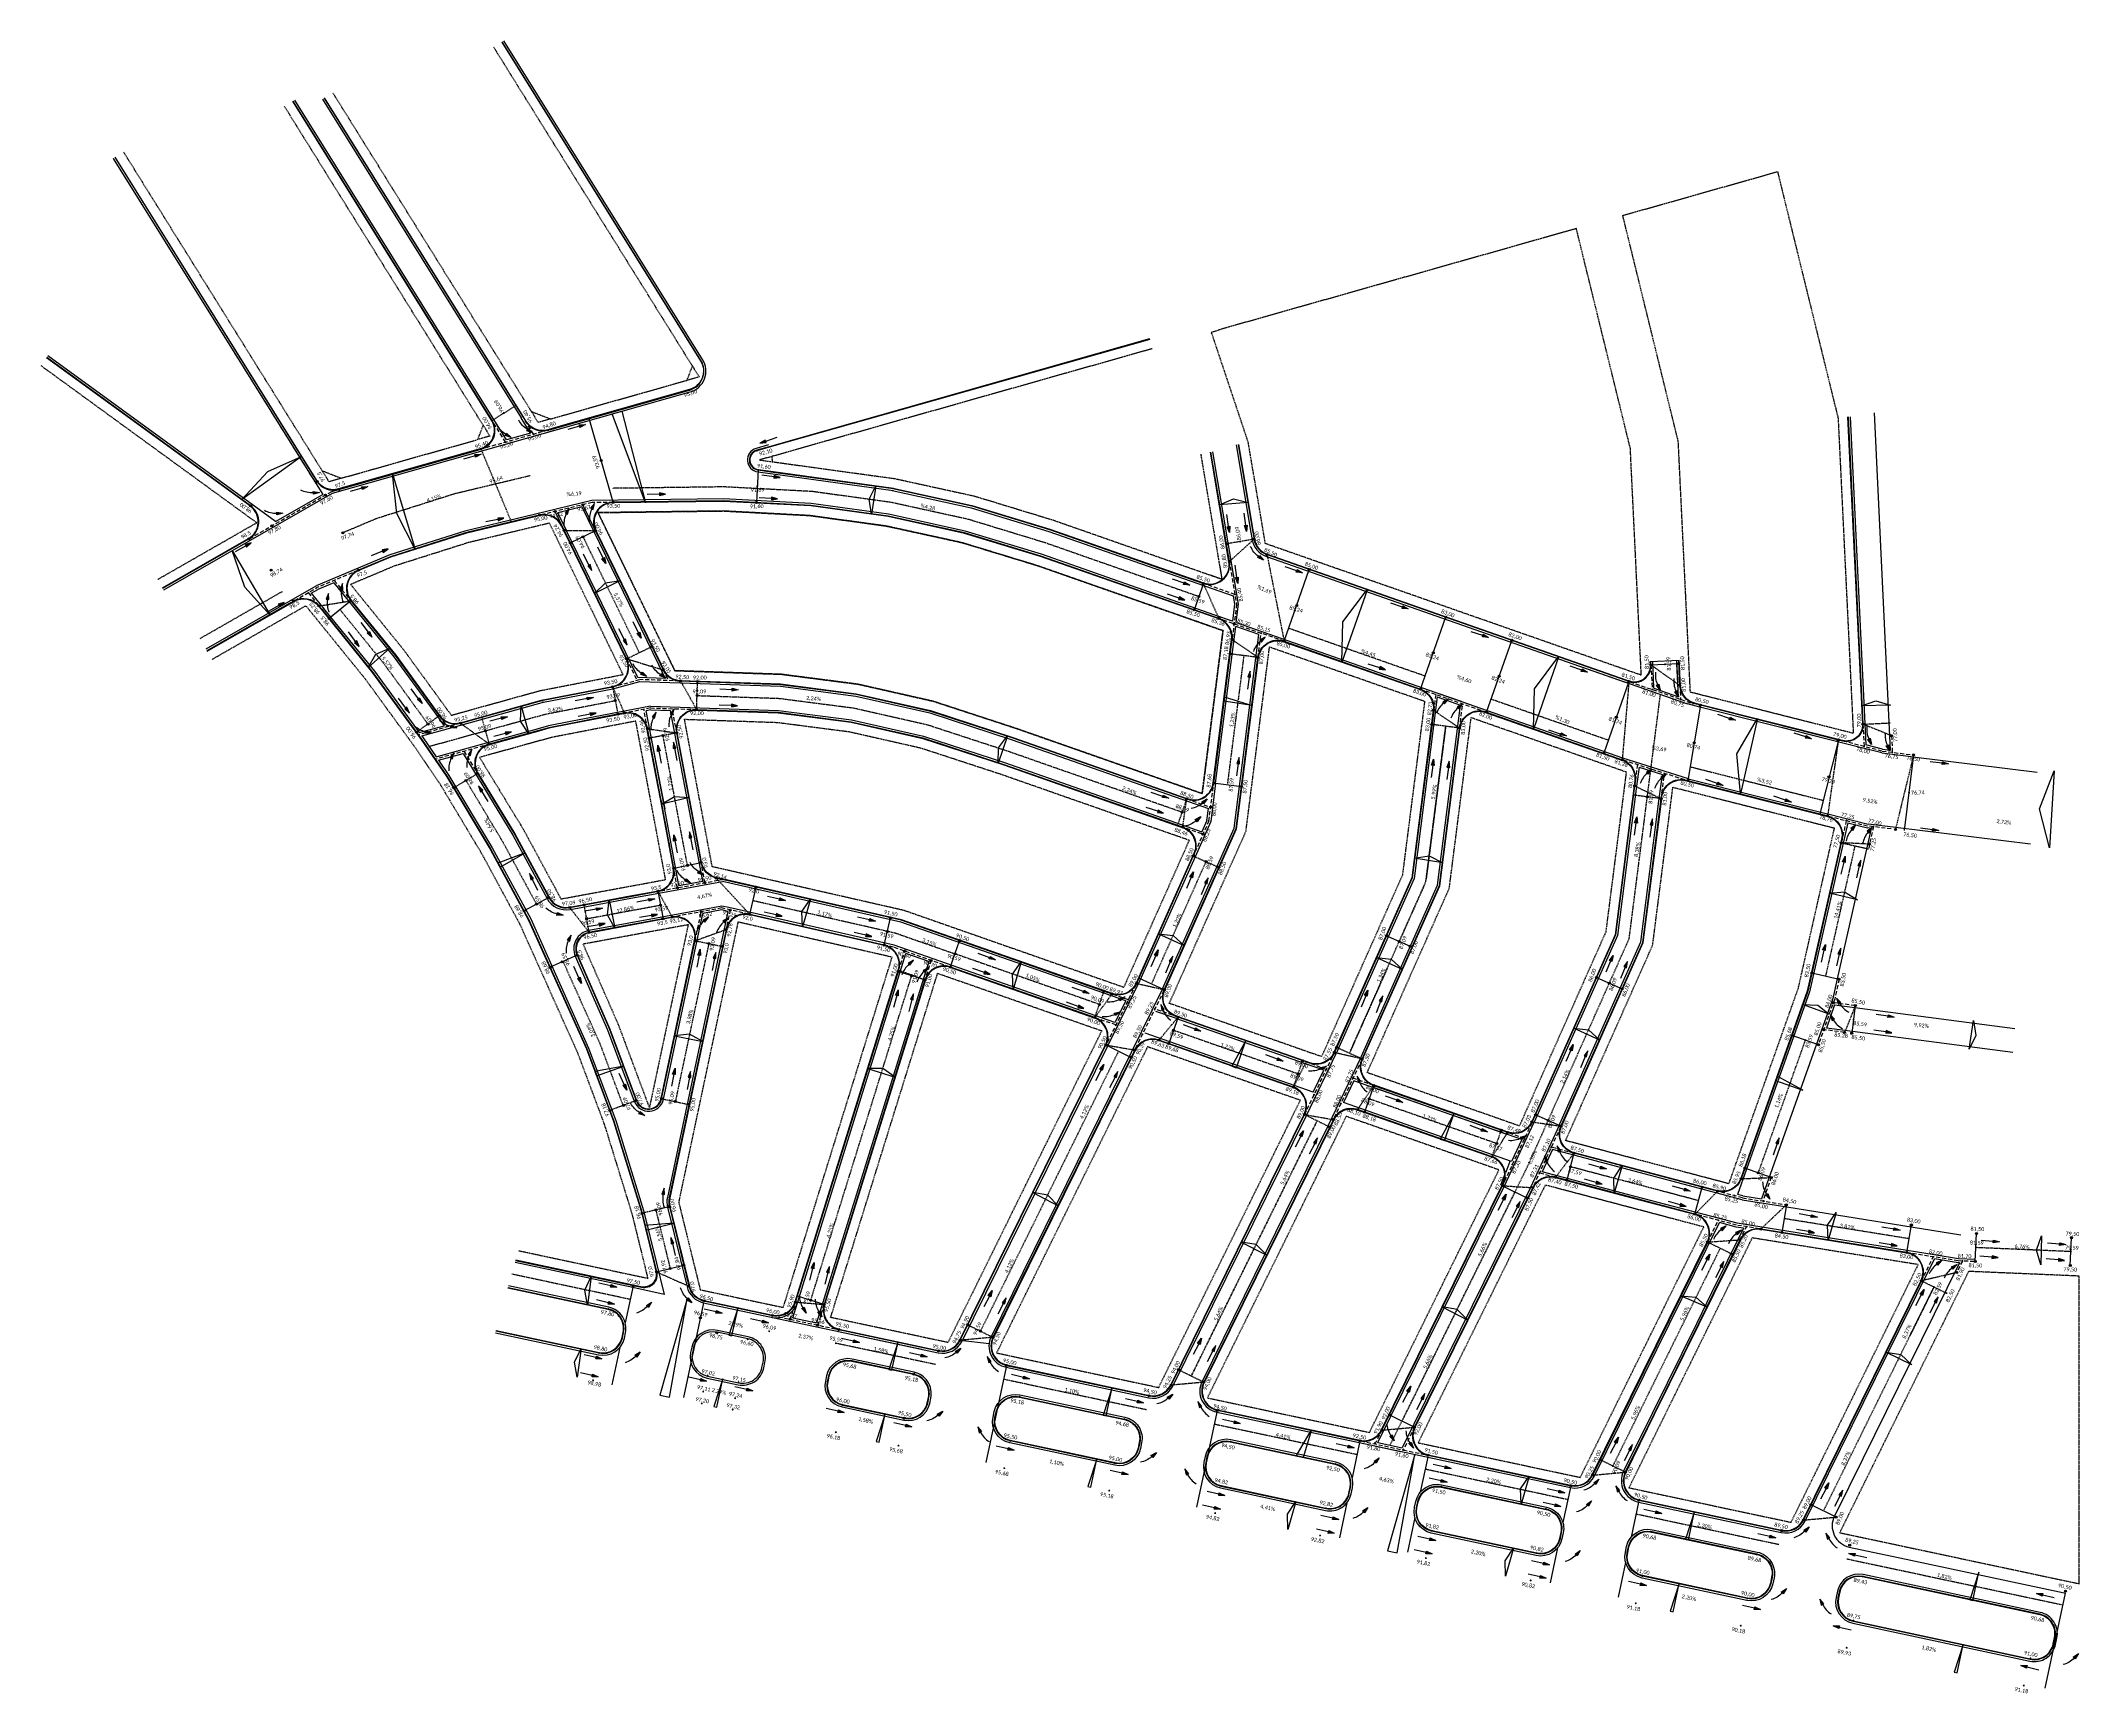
# Model space of a CAD drawing. Header units: metres. Extents: x 2615496 to 2632651, y 4927671 to 4929056.
# Drawn here: x 2625730 to 2626364, y 4927937 to 4928451 of the extents above; entities that cross this region are included whole.
import ezdxf

# ---------------------------------------------------------------- set-up
doc = ezdxf.new("R2010")
doc.units = ezdxf.units.M
doc.header["$MEASUREMENT"] = 0
doc.linetypes.add('HIDDEN', pattern=[0.375, 0.25, -0.125])
doc.linetypes.add('TRAZOS2', pattern=[0.375, 0.25, -0.125])
doc.layers.add('BocaCalle', color=50, linetype='HIDDEN', plot=False)
doc.layers.add('Eje Calle', color=182, linetype='HIDDEN', plot=False)
for name, color, linetype in [('CotaFCC', 6, 'Continuous'), ('Cuneta', 211, 'Continuous'), ('CunetaContinuacion', 211, 'Continuous'), ('Escurrimiento', 160, 'Continuous'), ('GáliboS', 2, 'Continuous'), ('Manzanas', 134, 'HIDDEN'), ('Pendiente', 10, 'HIDDEN'), ('Quiebre', 212, 'Continuous'), ('Vereda', 3, 'Continuous')]:
    doc.layers.add(name, color=color, linetype=linetype)
doc.styles.get("Standard").update_dxf_attribs({"font": 'CALIBRI.TTF'})
doc.dimstyles.get("Standard").update_dxf_attribs({"dimtxt": 0.3, "dimasz": 0.18, "dimexe": 0.18, "dimexo": 0.0625, "dimgap": 0.09, "dimtad": 0, "dimtih": 1, "dimtoh": 1, "dimdec": 4, "dimzin": 0, "dimdsep": 46, "dimtxsty": 'Standard', "dimcen": 0.09, "dimadec": 0, "dimazin": 0, "dimtfac": 1, "dimtdec": 4, "dimtofl": 0, "dimtmove": 0, "dimatfit": 3, "dimfxl": 0, "dimtolj": 1, "dimtzin": 0, "dimarcsym": 0})

# ---------------------------------------------------------------- blocks, each defined once
blk = doc.blocks.new('Flecha Claudio')
at = {"layer": 'Escurrimiento'}
blk.add_hatch(color=256, dxfattribs=at).paths.add_polyline_path([(-1.99, 0.44), (-1.99, -0.46), (0, 0)])
for points in [[(0, 0), (-1.99, -0.46), (-1.99, 0.44), (0, 0)], [(-1.99, -0.01), (-5.99, -0.01)]]:
    blk.add_lwpolyline(points, dxfattribs=at)
blk = doc.blocks.new('Flecha curva')
at = {"layer": 'Escurrimiento'}
blk.add_hatch(color=256, dxfattribs=at).paths.add_polyline_path([(0, 0), (-1.74, -0.85), (-1.21, -1.52)])
blk.add_lwpolyline([(-1.74, -0.85), (-1.21, -1.52), (0, 0), (-1.74, -0.85)], dxfattribs=at)
blk.add_arc((3.16, -7.02), 7.45, 128.51293, 159.4004, dxfattribs=at)
blk = doc.blocks.new('*D13')
at = {"layer": 'Defpoints', "color": 0}
for p in [(2626187.26, 4928102.67), (2626183.94, 4928095.41), (2626184.46, 4928095.22)]:
    blk.add_point(p, dxfattribs=at)
at = {"layer": 'Vereda', "color": 0, "lineweight": -2}
for p, q in [((2626186.68, 4928102.69), (2626185.43, 4928099.38)), ((2626187.2, 4928102.69), (2626186.57, 4928102.93)), ((2626184, 4928095.58), (2626185.25, 4928098.89)), ((2626184.4, 4928095.24), (2626183.77, 4928095.47))]:
    blk.add_line(p, q, dxfattribs=at)
at = {"layer": 'Vereda', "color": 0}
for points in [[(2626186.65, 4928102.71), (2626186.71, 4928102.68), (2626186.74, 4928102.86)], [(2626183.98, 4928095.59), (2626184.03, 4928095.57), (2626183.94, 4928095.41)]]:
    blk.add_solid(points, dxfattribs=at)
at = {"layer": 'Vereda', "color": 0, "insert": (2626185.34, 4928099.14), "char_height": 0.3, "attachment_point": 5}
blk.add_mtext('\\A1;7.9630', dxfattribs=at)

msp = doc.modelspace()

# ---------------------------------------------------------------- hatches: boundary and pattern name
at = {"layer": 'CotaFCC'}
h = msp.add_hatch(color=256, dxfattribs=at)
edge = h.paths.add_edge_path()
edge.add_arc((2625931.51057, 4928342.75172), 0.3186, 0, 360)
h = msp.add_hatch(color=256, dxfattribs=at)
edge = h.paths.add_edge_path()
edge.add_arc((2625870.0743, 4928333.32605), 0.3186, 0, 360)
h = msp.add_hatch(color=256, dxfattribs=at)
edge = h.paths.add_edge_path()
edge.add_arc((2625873.7666, 4928335.62592), 0.3186, 0, 360)
h = msp.add_hatch(color=256, dxfattribs=at)
edge = h.paths.add_edge_path()
edge.add_arc((2625880.56367, 4928332.93681), 0.3186, 0, 360)
h = msp.add_hatch(color=256, dxfattribs=at)
edge = h.paths.add_edge_path()
edge.add_arc((2625887.46008, 4928330.27121), 0.3186, 0, 360)
h = msp.add_hatch(color=256, dxfattribs=at)
edge = h.paths.add_edge_path()
edge.add_arc((2625866.62267, 4928324.36749), 0.3186, 0, 360)
h = msp.add_hatch(color=256, dxfattribs=at)
edge = h.paths.add_edge_path()
edge.add_arc((2625874.29707, 4928326.54183), 0.3186, 0, 360)
h = msp.add_hatch(color=256, dxfattribs=at)
edge = h.paths.add_edge_path()
edge.add_arc((2625883.00928, 4928329.01019), 0.3186, 0, 360)
h = msp.add_hatch(color=256, dxfattribs=at)
edge = h.paths.add_edge_path()
edge.add_arc((2625952.4448, 4928323.8941), 0.3186, 0, 360)
h = msp.add_hatch(color=256, dxfattribs=at)
edge = h.paths.add_edge_path()
edge.add_arc((2625904.02554, 4928320.87372), 0.3186, 0, 360)
h = msp.add_hatch(color=256, dxfattribs=at)
edge = h.paths.add_edge_path()
edge.add_arc((2625952.83316, 4928317.88712), 0.3186, 0, 360)
h = msp.add_hatch(color=256, dxfattribs=at)
edge = h.paths.add_edge_path()
edge.add_arc((2625815.63064, 4928314.25388), 0.3186, 0, 360)
h = msp.add_hatch(color=256, dxfattribs=at)
edge = h.paths.add_edge_path()
edge.add_arc((2625822.36775, 4928311.83715), 0.3186, 0, 360)
h = msp.add_hatch(color=256, dxfattribs=at)
edge = h.paths.add_edge_path()
edge.add_arc((2625871.15259, 4928313.50383), 0.3186, 0, 360)
h = msp.add_hatch(color=256, dxfattribs=at)
edge = h.paths.add_edge_path()
edge.add_arc((2625952.56483, 4928312.81371), 0.3186, 0, 360)
h = msp.add_hatch(color=256, dxfattribs=at)
edge = h.paths.add_edge_path()
edge.add_arc((2625794.97689, 4928306.74426), 0.3186, 0, 360)
h = msp.add_hatch(color=256, dxfattribs=at)
edge = h.paths.add_edge_path()
edge.add_arc((2625818.22711, 4928310.07181), 0.3186, 0, 360)
h = msp.add_hatch(color=256, dxfattribs=at)
edge = h.paths.add_edge_path()
edge.add_arc((2625889.68591, 4928304.99029), 0.3186, 0, 360)
h = msp.add_hatch(color=256, dxfattribs=at)
edge = h.paths.add_edge_path()
edge.add_arc((2625898.34885, 4928307.06731), 0.3186, 0, 360)
h = msp.add_hatch(color=256, dxfattribs=at)
edge = h.paths.add_edge_path()
edge.add_arc((2625907.72115, 4928307.82992), 0.3186, 0, 360)
h = msp.add_hatch(color=256, dxfattribs=at)
edge = h.paths.add_edge_path()
edge.add_arc((2625952.29649, 4928307.74031), 0.3186, 0, 360)
h = msp.add_hatch(color=256, dxfattribs=at)
edge = h.paths.add_edge_path()
edge.add_arc((2625801.54854, 4928300.52189), 0.3186, 0, 360)
h = msp.add_hatch(color=256, dxfattribs=at)
edge = h.paths.add_edge_path()
edge.add_arc((2625823.64657, 4928298.33312), 0.3186, 0, 360)
h = msp.add_hatch(color=256, dxfattribs=at)
edge = h.paths.add_edge_path()
edge.add_arc((2625884.87911, 4928303.83781), 0.3186, 0, 360)
h = msp.add_hatch(color=256, dxfattribs=at)
edge = h.paths.add_edge_path()
edge.add_arc((2625892.53921, 4928299.11465), 0.3186, 0, 360)
h = msp.add_hatch(color=256, dxfattribs=at)
edge = h.paths.add_edge_path()
edge.add_arc((2625902.26941, 4928298.99393), 0.3186, 0, 360)
h = msp.add_hatch(color=256, dxfattribs=at)
edge = h.paths.add_edge_path()
edge.add_arc((2625794.41231, 4928296.43578), 0.3186, 0, 360)
h = msp.add_hatch(color=256, dxfattribs=at)
edge = h.paths.add_edge_path()
edge.add_arc((2625894.44339, 4928295.19349), 0.3186, 0, 360)
h = msp.add_hatch(color=256, dxfattribs=at)
edge = h.paths.add_edge_path()
edge.add_arc((2625898.3564, 4928297.09371), 0.3186, 0, 360)
h = msp.add_hatch(color=256, dxfattribs=at)
edge = h.paths.add_edge_path()
edge.add_arc((2626098.54224, 4928294.89222), 0.3186, 0, 360)
h = msp.add_hatch(color=256, dxfattribs=at)
edge = h.paths.add_edge_path()
edge.add_arc((2626102.83184, 4928295.6146), 0.3186, 0, 360)
h = msp.add_hatch(color=256, dxfattribs=at)
edge = h.paths.add_edge_path()
edge.add_arc((2626107.12144, 4928296.33699), 0.3186, 0, 360)
h = msp.add_hatch(color=256, dxfattribs=at)
edge = h.paths.add_edge_path()
edge.add_arc((2625801.33484, 4928286.74446), 0.3186, 0, 360)
h = msp.add_hatch(color=256, dxfattribs=at)
edge = h.paths.add_edge_path()
edge.add_arc((2625828.54153, 4928286.73108), 0.3186, 0, 360)
h = msp.add_hatch(color=256, dxfattribs=at)
edge = h.paths.add_edge_path()
edge.add_arc((2626099.46421, 4928289.41744), 0.3186, 0, 360)
h = msp.add_hatch(color=256, dxfattribs=at)
edge = h.paths.add_edge_path()
edge.add_arc((2626111.15272, 4928291.55414), 0.3186, 0, 360)
h = msp.add_hatch(color=256, dxfattribs=at)
edge = h.paths.add_edge_path()
edge.add_arc((2626124.32373, 4928286.94001), 0.3186, 0, 360)
h = msp.add_hatch(color=256, dxfattribs=at)
edge = h.paths.add_edge_path()
edge.add_arc((2626091.36627, 4928282.592), 0.3186, 0, 360)
h = msp.add_hatch(color=256, dxfattribs=at)
edge = h.paths.add_edge_path()
edge.add_arc((2625808.36219, 4928277.11316), 0.3186, 0, 360)
h = msp.add_hatch(color=256, dxfattribs=at)
edge = h.paths.add_edge_path()
edge.add_arc((2625816.24871, 4928275.58339), 0.3186, 0, 360)
h = msp.add_hatch(color=256, dxfattribs=at)
edge = h.paths.add_edge_path()
edge.add_arc((2625826.15385, 4928277.18259), 0.3186, 0, 360)
h = msp.add_hatch(color=256, dxfattribs=at)
edge = h.paths.add_edge_path()
edge.add_arc((2626088.48985, 4928274.38127), 0.3186, 0, 360)
h = msp.add_hatch(color=256, dxfattribs=at)
edge = h.paths.add_edge_path()
edge.add_arc((2626089.92806, 4928278.48663), 0.3186, 0, 360)
h = msp.add_hatch(color=256, dxfattribs=at)
edge = h.paths.add_edge_path()
edge.add_arc((2626101.19115, 4928279.13178), 0.3186, 0, 360)
h = msp.add_hatch(color=256, dxfattribs=at)
edge = h.paths.add_edge_path()
edge.add_arc((2626120.4558, 4928275.70998), 0.3186, 0, 360)
h = msp.add_hatch(color=256, dxfattribs=at)
edge = h.paths.add_edge_path()
edge.add_arc((2625819.39723, 4928271.70188), 0.3186, 0, 360)
h = msp.add_hatch(color=256, dxfattribs=at)
edge = h.paths.add_edge_path()
edge.add_arc((2626096.22484, 4928271.6715), 0.3186, 0, 360)
h = msp.add_hatch(color=256, dxfattribs=at)
edge = h.paths.add_edge_path()
edge.add_arc((2626100.92347, 4928270.02546), 0.3186, 0, 360)
h = msp.add_hatch(color=256, dxfattribs=at)
edge = h.paths.add_edge_path()
edge.add_arc((2626109.31818, 4928267.08458), 0.3186, 0, 360)
h = msp.add_hatch(color=256, dxfattribs=at)
edge = h.paths.add_edge_path()
edge.add_arc((2626166.77977, 4928272.0666), 0.3186, 0, 360)
h = msp.add_hatch(color=256, dxfattribs=at)
edge = h.paths.add_edge_path()
edge.add_arc((2625919.75616, 4928262.92811), 0.3186, 0, 360)
h = msp.add_hatch(color=256, dxfattribs=at)
edge = h.paths.add_edge_path()
edge.add_arc((2626099.72462, 4928260.65278), 0.3186, 0, 360)
h = msp.add_hatch(color=256, dxfattribs=at)
edge = h.paths.add_edge_path()
edge.add_arc((2626100.29181, 4928265.08708), 0.3186, 0, 360)
h = msp.add_hatch(color=256, dxfattribs=at)
edge = h.paths.add_edge_path()
edge.add_arc((2626116.48795, 4928264.57283), 0.3186, 0, 360)
h = msp.add_hatch(color=256, dxfattribs=at)
edge = h.paths.add_edge_path()
edge.add_arc((2626162.88668, 4928260.95379), 0.3186, 0, 360)
h = msp.add_hatch(color=256, dxfattribs=at)
edge = h.paths.add_edge_path()
edge.add_arc((2626187.32048, 4928264.87068), 0.3186, 0, 360)
h = msp.add_hatch(color=256, dxfattribs=at)
edge = h.paths.add_edge_path()
edge.add_arc((2625911.93013, 4928259.12767), 0.3186, 0, 360)
h = msp.add_hatch(color=256, dxfattribs=at)
edge = h.paths.add_edge_path()
edge.add_arc((2625923.3032, 4928255.68026), 0.3186, 0, 360)
h = msp.add_hatch(color=256, dxfattribs=at)
edge = h.paths.add_edge_path()
edge.add_arc((2626108.35432, 4928259.54897), 0.3186, 0, 360)
h = msp.add_hatch(color=256, dxfattribs=at)
edge = h.paths.add_edge_path()
edge.add_arc((2626230.59955, 4928257.21619), 0.3186, 0, 360)
h = msp.add_hatch(color=256, dxfattribs=at)
edge = h.paths.add_edge_path()
edge.add_arc((2626234.99165, 4928257.42819), 0.3186, 0, 360)
h = msp.add_hatch(color=256, dxfattribs=at)
edge = h.paths.add_edge_path()
edge.add_arc((2626239.28944, 4928257.63563), 0.3186, 0, 360)
h = msp.add_hatch(color=256, dxfattribs=at)
edge = h.paths.add_edge_path()
edge.add_arc((2625907.56956, 4928250.40374), 0.3186, 0, 360)
h = msp.add_hatch(color=256, dxfattribs=at)
edge = h.paths.add_edge_path()
edge.add_arc((2625928.69019, 4928252.21719), 0.3186, 0, 360)
h = msp.add_hatch(color=256, dxfattribs=at)
edge = h.paths.add_edge_path()
edge.add_arc((2625933.85723, 4928247.68961), 0.3186, 0, 360)
h = msp.add_hatch(color=256, dxfattribs=at)
edge = h.paths.add_edge_path()
edge.add_arc((2625934.00507, 4928252.03744), 0.3186, 0, 360)
h = msp.add_hatch(color=256, dxfattribs=at)
edge = h.paths.add_edge_path()
edge.add_arc((2626158.94399, 4928249.69942), 0.3186, 0, 360)
h = msp.add_hatch(color=256, dxfattribs=at)
edge = h.paths.add_edge_path()
edge.add_arc((2626183.40259, 4928253.68709), 0.3186, 0, 360)
h = msp.add_hatch(color=256, dxfattribs=at)
edge = h.paths.add_edge_path()
edge.add_arc((2626223.75283, 4928252.10752), 0.3186, 0, 360)
h = msp.add_hatch(color=256, dxfattribs=at)
edge = h.paths.add_edge_path()
edge.add_arc((2626230.96815, 4928249.57981), 0.3186, 0, 360)
h = msp.add_hatch(color=256, dxfattribs=at)
edge = h.paths.add_edge_path()
edge.add_arc((2626239.61963, 4928250.79482), 0.3186, 0, 360)
h = msp.add_hatch(color=256, dxfattribs=at)
edge = h.paths.add_edge_path()
edge.add_arc((2625853.60403, 4928241.42604), 0.3186, 0, 360)
h = msp.add_hatch(color=256, dxfattribs=at)
edge = h.paths.add_edge_path()
edge.add_arc((2625853.62826, 4928241.39615), 0.3186, 0, 360)
h = msp.add_hatch(color=256, dxfattribs=at)
edge = h.paths.add_edge_path()
edge.add_arc((2625908.39798, 4928246.13482), 0.3186, 0, 360)
h = msp.add_hatch(color=256, dxfattribs=at)
edge = h.paths.add_edge_path()
edge.add_arc((2625909.22195, 4928241.86923), 0.3186, 0, 360)
h = msp.add_hatch(color=256, dxfattribs=at)
edge = h.paths.add_edge_path()
edge.add_arc((2625911.22598, 4928242.25286), 0.3186, 0, 360)
h = msp.add_hatch(color=256, dxfattribs=at)
edge = h.paths.add_edge_path()
edge.add_arc((2625933.70942, 4928243.34277), 0.3186, 0, 360)
h = msp.add_hatch(color=256, dxfattribs=at)
edge = h.paths.add_edge_path()
edge.add_arc((2626163.01096, 4928243.115), 0.3186, 0, 360)
h = msp.add_hatch(color=256, dxfattribs=at)
edge = h.paths.add_edge_path()
edge.add_arc((2626179.4847, 4928242.5035), 0.3186, 0, 360)
h = msp.add_hatch(color=256, dxfattribs=at)
edge = h.paths.add_edge_path()
edge.add_arc((2626239.8281, 4928246.47595), 0.3186, 0, 360)
h = msp.add_hatch(color=256, dxfattribs=at)
edge = h.paths.add_edge_path()
edge.add_arc((2626245.97983, 4928244.69325), 0.3186, 0, 360)
h = msp.add_hatch(color=256, dxfattribs=at)
edge = h.paths.add_edge_path()
edge.add_arc((2625846.57224, 4928236.30316), 0.3186, 0, 360)
h = msp.add_hatch(color=256, dxfattribs=at)
edge = h.paths.add_edge_path()
edge.add_arc((2625850.14027, 4928238.79304), 0.3186, 0, 360)
h = msp.add_hatch(color=256, dxfattribs=at)
edge = h.paths.add_edge_path()
edge.add_arc((2625860.24404, 4928239.09159), 0.3186, 0, 360)
h = msp.add_hatch(color=256, dxfattribs=at)
edge = h.paths.add_edge_path()
edge.add_arc((2625868.06466, 4928236.74054), 0.3186, 0, 360)
h = msp.add_hatch(color=256, dxfattribs=at)
edge = h.paths.add_edge_path()
edge.add_arc((2625918.43995, 4928237.38093), 0.3186, 0, 360)
h = msp.add_hatch(color=256, dxfattribs=at)
edge = h.paths.add_edge_path()
edge.add_arc((2625923.27175, 4928235.25386), 0.3186, 0, 360)
h = msp.add_hatch(color=256, dxfattribs=at)
edge = h.paths.add_edge_path()
edge.add_arc((2625927.54697, 4928236.05695), 0.3186, 0, 360)
h = msp.add_hatch(color=256, dxfattribs=at)
edge = h.paths.add_edge_path()
edge.add_arc((2626162.44377, 4928238.6807), 0.3186, 0, 360)
h = msp.add_hatch(color=256, dxfattribs=at)
edge = h.paths.add_edge_path()
edge.add_arc((2626171.07347, 4928237.57689), 0.3186, 0, 360)
h = msp.add_hatch(color=256, dxfattribs=at)
edge = h.paths.add_edge_path()
edge.add_arc((2626219.83494, 4928240.92393), 0.3186, 0, 360)
h = msp.add_hatch(color=256, dxfattribs=at)
edge = h.paths.add_edge_path()
edge.add_arc((2626296.56622, 4928238.77466), 0.3186, 0, 360)
h = msp.add_hatch(color=256, dxfattribs=at)
edge = h.paths.add_edge_path()
edge.add_arc((2626305.44946, 4928235.18829), 0.3186, 0, 360)
h = msp.add_hatch(color=256, dxfattribs=at)
edge = h.paths.add_edge_path()
edge.add_arc((2625869.20086, 4928232.549), 0.3186, 0, 360)
h = msp.add_hatch(color=256, dxfattribs=at)
edge = h.paths.add_edge_path()
edge.add_arc((2625919.01051, 4928234.41879), 0.3186, 0, 360)
h = msp.add_hatch(color=256, dxfattribs=at)
edge = h.paths.add_edge_path()
edge.add_arc((2626215.91705, 4928229.74034), 0.3186, 0, 360)
h = msp.add_hatch(color=256, dxfattribs=at)
edge = h.paths.add_edge_path()
edge.add_arc((2626244.02633, 4928232.96449), 0.3186, 0, 360)
h = msp.add_hatch(color=256, dxfattribs=at)
edge = h.paths.add_edge_path()
edge.add_arc((2626288.9004, 4928233.85162), 0.3186, 0, 360)
h = msp.add_hatch(color=256, dxfattribs=at)
edge = h.paths.add_edge_path()
edge.add_arc((2626296.89464, 4928231.83225), 0.3186, 0, 360)
h = msp.add_hatch(color=256, dxfattribs=at)
edge = h.paths.add_edge_path()
edge.add_arc((2626305.69217, 4928230.02138), 0.3186, 0, 360)
h = msp.add_hatch(color=256, dxfattribs=at)
edge = h.paths.add_edge_path()
edge.add_arc((2626312.29786, 4928229.19979), 0.3186, 0, 360)
h = msp.add_hatch(color=256, dxfattribs=at)
edge = h.paths.add_edge_path()
edge.add_arc((2625865.55752, 4928223.41647), 0.3186, 0, 360)
h = msp.add_hatch(color=256, dxfattribs=at)
edge = h.paths.add_edge_path()
edge.add_arc((2626221.66314, 4928227.72734), 0.3186, 0, 360)
h = msp.add_hatch(color=256, dxfattribs=at)
edge = h.paths.add_edge_path()
edge.add_arc((2626285.99737, 4928222.3625), 0.3186, 0, 360)
h = msp.add_hatch(color=256, dxfattribs=at)
edge = h.paths.add_edge_path()
edge.add_arc((2625858.22373, 4928219.02172), 0.3186, 0, 360)
h = msp.add_hatch(color=256, dxfattribs=at)
edge = h.paths.add_edge_path()
edge.add_arc((2625861.95507, 4928221.25771), 0.3186, 0, 360)
h = msp.add_hatch(color=256, dxfattribs=at)
edge = h.paths.add_edge_path()
edge.add_arc((2626094.58424, 4928220.4647), 0.3186, 0, 360)
h = msp.add_hatch(color=256, dxfattribs=at)
edge = h.paths.add_edge_path()
edge.add_arc((2626103.21393, 4928219.36089), 0.3186, 0, 360)
h = msp.add_hatch(color=256, dxfattribs=at)
edge = h.paths.add_edge_path()
edge.add_arc((2626225.53073, 4928219.58421), 0.3186, 0, 360)
h = msp.add_hatch(color=256, dxfattribs=at)
edge = h.paths.add_edge_path()
edge.add_arc((2626229.47629, 4928216.14518), 0.3186, 0, 360)
h = msp.add_hatch(color=256, dxfattribs=at)
edge = h.paths.add_edge_path()
edge.add_arc((2626242.07283, 4928221.23573), 0.3186, 0, 360)
h = msp.add_hatch(color=256, dxfattribs=at)
edge = h.paths.add_edge_path()
edge.add_arc((2626310.89919, 4928217.43246), 0.3186, 0, 360)
h = msp.add_hatch(color=256, dxfattribs=at)
edge = h.paths.add_edge_path()
edge.add_arc((2626084.73479, 4928211.43273), 0.3186, 0, 360)
h = msp.add_hatch(color=256, dxfattribs=at)
edge = h.paths.add_edge_path()
edge.add_arc((2626086.173, 4928215.53809), 0.3186, 0, 360)
h = msp.add_hatch(color=256, dxfattribs=at)
edge = h.paths.add_edge_path()
edge.add_arc((2626093.62037, 4928212.92909), 0.3186, 0, 360)
h = msp.add_hatch(color=256, dxfattribs=at)
edge = h.paths.add_edge_path()
edge.add_arc((2626233.79114, 4928215.59328), 0.3186, 0, 360)
h = msp.add_hatch(color=256, dxfattribs=at)
edge = h.paths.add_edge_path()
edge.add_arc((2626285.55399, 4928210.28836), 0.3186, 0, 360)
h = msp.add_hatch(color=256, dxfattribs=at)
edge = h.paths.add_edge_path()
edge.add_arc((2626084.94277, 4928206.75065), 0.3186, 0, 360)
h = msp.add_hatch(color=256, dxfattribs=at)
edge = h.paths.add_edge_path()
edge.add_arc((2626091.24334, 4928204.54341), 0.3186, 0, 360)
h = msp.add_hatch(color=256, dxfattribs=at)
edge = h.paths.add_edge_path()
edge.add_arc((2626291.36552, 4928208.82035), 0.3186, 0, 360)
h = msp.add_hatch(color=256, dxfattribs=at)
edge = h.paths.add_edge_path()
edge.add_arc((2626299.80248, 4928206.91127), 0.3186, 0, 360)
h = msp.add_hatch(color=256, dxfattribs=at)
edge = h.paths.add_edge_path()
edge.add_arc((2626306.64769, 4928206.01948), 0.3186, 0, 360)
h = msp.add_hatch(color=256, dxfattribs=at)
edge = h.paths.add_edge_path()
edge.add_arc((2626088.22518, 4928197.76562), 0.3186, 0, 360)
h = msp.add_hatch(color=256, dxfattribs=at)
edge = h.paths.add_edge_path()
edge.add_arc((2626289.80477, 4928201.88871), 0.3186, 0, 360)
h = msp.add_hatch(color=256, dxfattribs=at)
edge = h.paths.add_edge_path()
edge.add_arc((2626298.61903, 4928201.42689), 0.3186, 0, 360)
h = msp.add_hatch(color=256, dxfattribs=at)
edge = h.paths.add_edge_path()
edge.add_arc((2625926.6188, 4928193.92755), 0.3186, 0, 360)
h = msp.add_hatch(color=256, dxfattribs=at)
edge = h.paths.add_edge_path()
edge.add_arc((2625930.86243, 4928194.84501), 0.3186, 0, 360)
h = msp.add_hatch(color=256, dxfattribs=at)
edge = h.paths.add_edge_path()
edge.add_arc((2625935.11577, 4928195.76458), 0.3186, 0, 360)
h = msp.add_hatch(color=256, dxfattribs=at)
edge = h.paths.add_edge_path()
edge.add_arc((2625939.79201, 4928190.90407), 0.3186, 0, 360)
h = msp.add_hatch(color=256, dxfattribs=at)
edge = h.paths.add_edge_path()
edge.add_arc((2626092.19899, 4928195.99607), 0.3186, 0, 360)
h = msp.add_hatch(color=256, dxfattribs=at)
edge = h.paths.add_edge_path()
edge.add_arc((2626096.1728, 4928194.22652), 0.3186, 0, 360)
h = msp.add_hatch(color=256, dxfattribs=at)
edge = h.paths.add_edge_path()
edge.add_arc((2625887.69553, 4928184.82982), 0.3186, 0, 360)
h = msp.add_hatch(color=256, dxfattribs=at)
edge = h.paths.add_edge_path()
edge.add_arc((2625921.68612, 4928186.76418), 0.3186, 0, 360)
h = msp.add_hatch(color=256, dxfattribs=at)
edge = h.paths.add_edge_path()
edge.add_arc((2625927.73414, 4928187.87953), 0.3186, 0, 360)
h = msp.add_hatch(color=256, dxfattribs=at)
edge = h.paths.add_edge_path()
edge.add_arc((2625936.30021, 4928189.45924), 0.3186, 0, 360)
h = msp.add_hatch(color=256, dxfattribs=at)
edge = h.paths.add_edge_path()
edge.add_arc((2625952.19011, 4928188.07529), 0.3186, 0, 360)
h = msp.add_hatch(color=256, dxfattribs=at)
edge = h.paths.add_edge_path()
edge.add_arc((2625880.04128, 4928180.69811), 0.3186, 0, 360)
h = msp.add_hatch(color=256, dxfattribs=at)
edge = h.paths.add_edge_path()
edge.add_arc((2625883.87049, 4928182.76509), 0.3186, 0, 360)
h = msp.add_hatch(color=256, dxfattribs=at)
edge = h.paths.add_edge_path()
edge.add_arc((2625894.22104, 4928181.7063), 0.3186, 0, 360)
h = msp.add_hatch(color=256, dxfattribs=at)
edge = h.paths.add_edge_path()
edge.add_arc((2625898.7394, 4928182.53955), 0.3186, 0, 360)
h = msp.add_hatch(color=256, dxfattribs=at)
edge = h.paths.add_edge_path()
edge.add_arc((2625899.51875, 4928178.25992), 0.3186, 0, 360)
h = msp.add_hatch(color=256, dxfattribs=at)
edge = h.paths.add_edge_path()
edge.add_arc((2625922.47502, 4928182.48632), 0.3186, 0, 360)
h = msp.add_hatch(color=256, dxfattribs=at)
edge = h.paths.add_edge_path()
edge.add_arc((2625923.26393, 4928178.20845), 0.3186, 0, 360)
h = msp.add_hatch(color=256, dxfattribs=at)
edge = h.paths.add_edge_path()
edge.add_arc((2625926.11301, 4928178.73387), 0.3186, 0, 360)
h = msp.add_hatch(color=256, dxfattribs=at)
edge = h.paths.add_edge_path()
edge.add_arc((2625935.14776, 4928180.40001), 0.3186, 0, 360)
h = msp.add_hatch(color=256, dxfattribs=at)
edge = h.paths.add_edge_path()
edge.add_arc((2625944.14364, 4928180.88696), 0.3186, 0, 360)
h = msp.add_hatch(color=256, dxfattribs=at)
edge = h.paths.add_edge_path()
edge.add_arc((2625950.25483, 4928179.59327), 0.3186, 0, 360)
h = msp.add_hatch(color=256, dxfattribs=at)
edge = h.paths.add_edge_path()
edge.add_arc((2625994.01532, 4928178.53234), 0.3186, 0, 360)
h = msp.add_hatch(color=256, dxfattribs=at)
edge = h.paths.add_edge_path()
edge.add_arc((2625994.01532, 4928178.53234), 0.3186, 0, 360)
h = msp.add_hatch(color=256, dxfattribs=at)
edge = h.paths.add_edge_path()
edge.add_arc((2625900.30765, 4928173.98206), 0.3186, 0, 360)
h = msp.add_hatch(color=256, dxfattribs=at)
edge = h.paths.add_edge_path()
edge.add_arc((2625933.24511, 4928171.41219), 0.3186, 0, 360)
h = msp.add_hatch(color=256, dxfattribs=at)
edge = h.paths.add_edge_path()
edge.add_arc((2625942.87012, 4928174.87104), 0.3186, 0, 360)
h = msp.add_hatch(color=256, dxfattribs=at)
edge = h.paths.add_edge_path()
edge.add_arc((2625993.04768, 4928174.29133), 0.3186, 0, 360)
h = msp.add_hatch(color=256, dxfattribs=at)
edge = h.paths.add_edge_path()
edge.add_arc((2626015.54068, 4928171.40573), 0.3186, 0, 360)
h = msp.add_hatch(color=256, dxfattribs=at)
edge = h.paths.add_edge_path()
edge.add_arc((2626148.32722, 4928172.94818), 0.3186, 0, 360)
h = msp.add_hatch(color=256, dxfattribs=at)
edge = h.paths.add_edge_path()
edge.add_arc((2625896.52268, 4928166.85496), 0.3186, 0, 360)
h = msp.add_hatch(color=256, dxfattribs=at)
edge = h.paths.add_edge_path()
edge.add_arc((2625937.50079, 4928170.51129), 0.3186, 0, 360)
h = msp.add_hatch(color=256, dxfattribs=at)
edge = h.paths.add_edge_path()
edge.add_arc((2625941.75648, 4928169.61039), 0.3186, 0, 360)
h = msp.add_hatch(color=256, dxfattribs=at)
edge = h.paths.add_edge_path()
edge.add_arc((2625992.08004, 4928170.05032), 0.3186, 0, 360)
h = msp.add_hatch(color=256, dxfattribs=at)
edge = h.paths.add_edge_path()
edge.add_arc((2625998.4332, 4928168.17944), 0.3186, 0, 360)
h = msp.add_hatch(color=256, dxfattribs=at)
edge = h.paths.add_edge_path()
edge.add_arc((2626006.63384, 4928165.25739), 0.3186, 0, 360)
h = msp.add_hatch(color=256, dxfattribs=at)
edge = h.paths.add_edge_path()
edge.add_arc((2626014.10273, 4928167.30027), 0.3186, 0, 360)
h = msp.add_hatch(color=256, dxfattribs=at)
edge = h.paths.add_edge_path()
edge.add_arc((2626152.30103, 4928171.17864), 0.3186, 0, 360)
h = msp.add_hatch(color=256, dxfattribs=at)
edge = h.paths.add_edge_path()
edge.add_arc((2626155.72674, 4928169.65316), 0.3186, 0, 360)
h = msp.add_hatch(color=256, dxfattribs=at)
edge = h.paths.add_edge_path()
edge.add_arc((2625888.1877, 4928163.1141), 0.3186, 0, 360)
h = msp.add_hatch(color=256, dxfattribs=at)
edge = h.paths.add_edge_path()
edge.add_arc((2625891.93522, 4928164.79616), 0.3186, 0, 360)
h = msp.add_hatch(color=256, dxfattribs=at)
edge = h.paths.add_edge_path()
edge.add_arc((2625996.45025, 4928161.79566), 0.3186, 0, 360)
h = msp.add_hatch(color=256, dxfattribs=at)
edge = h.paths.add_edge_path()
edge.add_arc((2626000.57822, 4928160.51342), 0.3186, 0, 360)
h = msp.add_hatch(color=256, dxfattribs=at)
edge = h.paths.add_edge_path()
edge.add_arc((2626004.75865, 4928159.21488), 0.3186, 0, 360)
h = msp.add_hatch(color=256, dxfattribs=at)
edge = h.paths.add_edge_path()
edge.add_arc((2626012.66479, 4928163.19481), 0.3186, 0, 360)
h = msp.add_hatch(color=256, dxfattribs=at)
edge = h.paths.add_edge_path()
edge.add_arc((2626213.68455, 4928159.93238), 0.3186, 0, 360)
h = msp.add_hatch(color=256, dxfattribs=at)
edge = h.paths.add_edge_path()
edge.add_arc((2626280.66829, 4928161.3265), 0.3186, 0, 360)
h = msp.add_hatch(color=256, dxfattribs=at)
edge = h.paths.add_edge_path()
edge.add_arc((2626289.15526, 4928159.41305), 0.3186, 0, 360)
h = msp.add_hatch(color=256, dxfattribs=at)
edge = h.paths.add_edge_path()
edge.add_arc((2626060.45618, 4928155.67401), 0.3186, 0, 360)
h = msp.add_hatch(color=256, dxfattribs=at)
edge = h.paths.add_edge_path()
edge.add_arc((2626062.91734, 4928154.81199), 0.3186, 0, 360)
h = msp.add_hatch(color=256, dxfattribs=at)
edge = h.paths.add_edge_path()
edge.add_arc((2626068.04137, 4928153.01729), 0.3186, 0, 360)
h = msp.add_hatch(color=256, dxfattribs=at)
edge = h.paths.add_edge_path()
edge.add_arc((2626070.56845, 4928158.11449), 0.3186, 0, 360)
h = msp.add_hatch(color=256, dxfattribs=at)
edge = h.paths.add_edge_path()
edge.add_arc((2626079.2179, 4928156.15146), 0.3186, 0, 360)
h = msp.add_hatch(color=256, dxfattribs=at)
edge = h.paths.add_edge_path()
edge.add_arc((2626217.65837, 4928158.16283), 0.3186, 0, 360)
h = msp.add_hatch(color=256, dxfattribs=at)
edge = h.paths.add_edge_path()
edge.add_arc((2626221.63218, 4928156.39328), 0.3186, 0, 360)
h = msp.add_hatch(color=256, dxfattribs=at)
edge = h.paths.add_edge_path()
edge.add_arc((2626057.58029, 4928147.46309), 0.3186, 0, 360)
h = msp.add_hatch(color=256, dxfattribs=at)
edge = h.paths.add_edge_path()
edge.add_arc((2626059.01823, 4928151.56855), 0.3186, 0, 360)
h = msp.add_hatch(color=256, dxfattribs=at)
edge = h.paths.add_edge_path()
edge.add_arc((2626076.26239, 4928150.13678), 0.3186, 0, 360)
h = msp.add_hatch(color=256, dxfattribs=at)
edge = h.paths.add_edge_path()
edge.add_arc((2626083.50432, 4928147.59975), 0.3186, 0, 360)
h = msp.add_hatch(color=256, dxfattribs=at)
edge = h.paths.add_edge_path()
edge.add_arc((2626287.34732, 4928152.09463), 0.3186, 0, 360)
h = msp.add_hatch(color=256, dxfattribs=at)
edge = h.paths.add_edge_path()
edge.add_arc((2626293.61527, 4928146.88922), 0.3186, 0, 360)
h = msp.add_hatch(color=256, dxfattribs=at)
edge = h.paths.add_edge_path()
edge.add_arc((2626294.17852, 4928151.2026), 0.3186, 0, 360)
h = msp.add_hatch(color=256, dxfattribs=at)
edge = h.paths.add_edge_path()
edge.add_arc((2626064.14811, 4928145.1627), 0.3186, 0, 360)
h = msp.add_hatch(color=256, dxfattribs=at)
edge = h.paths.add_edge_path()
edge.add_arc((2626072.39734, 4928142.27239), 0.3186, 0, 360)
h = msp.add_hatch(color=256, dxfattribs=at)
edge = h.paths.add_edge_path()
edge.add_arc((2626077.54598, 4928140.46869), 0.3186, 0, 360)
h = msp.add_hatch(color=256, dxfattribs=at)
edge = h.paths.add_edge_path()
edge.add_arc((2626082.06611, 4928143.49439), 0.3186, 0, 360)
h = msp.add_hatch(color=256, dxfattribs=at)
edge = h.paths.add_edge_path()
edge.add_arc((2626274.50908, 4928141.93532), 0.3186, 0, 360)
h = msp.add_hatch(color=256, dxfattribs=at)
edge = h.paths.add_edge_path()
edge.add_arc((2626278.68126, 4928140.45428), 0.3186, 0, 360)
h = msp.add_hatch(color=256, dxfattribs=at)
edge = h.paths.add_edge_path()
edge.add_arc((2626284.37221, 4928143.71358), 0.3186, 0, 360)
h = msp.add_hatch(color=256, dxfattribs=at)
edge = h.paths.add_edge_path()
edge.add_arc((2626290.84251, 4928142.86867), 0.3186, 0, 360)
h = msp.add_hatch(color=256, dxfattribs=at)
edge = h.paths.add_edge_path()
edge.add_arc((2626293.05202, 4928142.57584), 0.3186, 0, 360)
h = msp.add_hatch(color=256, dxfattribs=at)
edge = h.paths.add_edge_path()
edge.add_arc((2626061.06329, 4928138.93912), 0.3186, 0, 360)
h = msp.add_hatch(color=256, dxfattribs=at)
edge = h.paths.add_edge_path()
edge.add_arc((2626068.86635, 4928135.09174), 0.3186, 0, 360)
h = msp.add_hatch(color=256, dxfattribs=at)
edge = h.paths.add_edge_path()
edge.add_arc((2626069.99669, 4928137.38425), 0.3186, 0, 360)
h = msp.add_hatch(color=256, dxfattribs=at)
edge = h.paths.add_edge_path()
edge.add_arc((2626080.6279, 4928139.38902), 0.3186, 0, 360)
h = msp.add_hatch(color=256, dxfattribs=at)
edge = h.paths.add_edge_path()
edge.add_arc((2626122.25441, 4928134.02463), 0.3186, 0, 360)
h = msp.add_hatch(color=256, dxfattribs=at)
edge = h.paths.add_edge_path()
edge.add_arc((2626132.11968, 4928136.55145), 0.3186, 0, 360)
h = msp.add_hatch(color=256, dxfattribs=at)
edge = h.paths.add_edge_path()
edge.add_arc((2626132.82155, 4928138.1276), 0.3186, 0, 360)
h = msp.add_hatch(color=256, dxfattribs=at)
edge = h.paths.add_edge_path()
edge.add_arc((2626140.76918, 4928134.58851), 0.3186, 0, 360)
h = msp.add_hatch(color=256, dxfattribs=at)
edge = h.paths.add_edge_path()
edge.add_arc((2626282.70783, 4928139.02493), 0.3186, 0, 360)
h = msp.add_hatch(color=256, dxfattribs=at)
edge = h.paths.add_edge_path()
edge.add_arc((2626120.81619, 4928129.91926), 0.3186, 0, 360)
h = msp.add_hatch(color=256, dxfattribs=at)
edge = h.paths.add_edge_path()
edge.add_arc((2626129.61608, 4928131.34365), 0.3186, 0, 360)
h = msp.add_hatch(color=256, dxfattribs=at)
edge = h.paths.add_edge_path()
edge.add_arc((2626137.92469, 4928128.63592), 0.3186, 0, 360)
h = msp.add_hatch(color=256, dxfattribs=at)
edge = h.paths.add_edge_path()
edge.add_arc((2625914.88426, 4928121.62834), 0.3186, 0, 360)
h = msp.add_hatch(color=256, dxfattribs=at)
edge = h.paths.add_edge_path()
edge.add_arc((2625922.8064, 4928122.28754), 0.3186, 0, 360)
h = msp.add_hatch(color=256, dxfattribs=at)
edge = h.paths.add_edge_path()
edge.add_arc((2625927.08747, 4928121.32042), 0.3186, 0, 360)
h = msp.add_hatch(color=256, dxfattribs=at)
edge = h.paths.add_edge_path()
edge.add_arc((2626119.37798, 4928125.8139), 0.3186, 0, 360)
h = msp.add_hatch(color=256, dxfattribs=at)
edge = h.paths.add_edge_path()
edge.add_arc((2626125.81253, 4928123.47136), 0.3186, 0, 360)
h = msp.add_hatch(color=256, dxfattribs=at)
edge = h.paths.add_edge_path()
edge.add_arc((2626134.14355, 4928120.72403), 0.3186, 0, 360)
h = msp.add_hatch(color=256, dxfattribs=at)
edge = h.paths.add_edge_path()
edge.add_arc((2626142.92121, 4928122.19274), 0.3186, 0, 360)
h = msp.add_hatch(color=256, dxfattribs=at)
edge = h.paths.add_edge_path()
edge.add_arc((2626144.35399, 4928126.2826), 0.3186, 0, 360)
h = msp.add_hatch(color=256, dxfattribs=at)
edge = h.paths.add_edge_path()
edge.add_arc((2625906.7346, 4928118.58317), 0.3186, 0, 360)
h = msp.add_hatch(color=256, dxfattribs=at)
edge = h.paths.add_edge_path()
edge.add_arc((2625910.94417, 4928120.1561), 0.3186, 0, 360)
h = msp.add_hatch(color=256, dxfattribs=at)
edge = h.paths.add_edge_path()
edge.add_arc((2625931.31777, 4928120.48574), 0.3186, 0, 360)
h = msp.add_hatch(color=256, dxfattribs=at)
edge = h.paths.add_edge_path()
edge.add_arc((2626122.8606, 4928117.29006), 0.3186, 0, 360)
h = msp.add_hatch(color=256, dxfattribs=at)
edge = h.paths.add_edge_path()
edge.add_arc((2626131.79396, 4928115.73512), 0.3186, 0, 360)
h = msp.add_hatch(color=256, dxfattribs=at)
edge = h.paths.add_edge_path()
edge.add_arc((2626139.34325, 4928118.81956), 0.3186, 0, 360)
h = msp.add_hatch(color=256, dxfattribs=at)
edge = h.paths.add_edge_path()
edge.add_arc((2626141.47757, 4928118.07186), 0.3186, 0, 360)
h = msp.add_hatch(color=256, dxfattribs=at)
edge = h.paths.add_edge_path()
edge.add_arc((2626193.53393, 4928115.04952), 0.3186, 0, 360)
h = msp.add_hatch(color=256, dxfattribs=at)
edge = h.paths.add_edge_path()
edge.add_arc((2626194.66825, 4928117.22811), 0.3186, 0, 360)
h = msp.add_hatch(color=256, dxfattribs=at)
edge = h.paths.add_edge_path()
edge.add_arc((2626198.64207, 4928115.45856), 0.3186, 0, 360)
h = msp.add_hatch(color=256, dxfattribs=at)
edge = h.paths.add_edge_path()
edge.add_arc((2626130.66366, 4928113.44268), 0.3186, 0, 360)
h = msp.add_hatch(color=256, dxfattribs=at)
edge = h.paths.add_edge_path()
edge.add_arc((2626182.61347, 4928108.27013), 0.3186, 0, 360)
h = msp.add_hatch(color=256, dxfattribs=at)
edge = h.paths.add_edge_path()
edge.add_arc((2626184.05168, 4928112.3755), 0.3186, 0, 360)
h = msp.add_hatch(color=256, dxfattribs=at)
edge = h.paths.add_edge_path()
edge.add_arc((2626186.01947, 4928111.68614), 0.3186, 0, 360)
h = msp.add_hatch(color=256, dxfattribs=at)
edge = h.paths.add_edge_path()
edge.add_arc((2626191.26211, 4928109.83054), 0.3186, 0, 360)
h = msp.add_hatch(color=256, dxfattribs=at)
edge = h.paths.add_edge_path()
edge.add_arc((2626202.61588, 4928113.68901), 0.3186, 0, 360)
h = msp.add_hatch(color=256, dxfattribs=at)
edge = h.paths.add_edge_path()
edge.add_arc((2626181.17525, 4928104.16477), 0.3186, 0, 360)
h = msp.add_hatch(color=256, dxfattribs=at)
edge = h.paths.add_edge_path()
edge.add_arc((2626187.47535, 4928101.71079), 0.3186, 0, 360)
h = msp.add_hatch(color=256, dxfattribs=at)
edge = h.paths.add_edge_path()
edge.add_arc((2626199.58279, 4928107.09506), 0.3186, 0, 360)
h = msp.add_hatch(color=256, dxfattribs=at)
edge = h.paths.add_edge_path()
edge.add_arc((2626206.66193, 4928105.24157), 0.3186, 0, 360)
h = msp.add_hatch(color=256, dxfattribs=at)
edge = h.paths.add_edge_path()
edge.add_arc((2626195.89235, 4928099.07187), 0.3186, 0, 360)
h = msp.add_hatch(color=256, dxfattribs=at)
edge = h.paths.add_edge_path()
edge.add_arc((2626200.90284, 4928097.76535), 0.3186, 0, 360)
h = msp.add_hatch(color=256, dxfattribs=at)
edge = h.paths.add_edge_path()
edge.add_arc((2626204.43799, 4928096.83062), 0.3186, 0, 360)
h = msp.add_hatch(color=256, dxfattribs=at)
edge = h.paths.add_edge_path()
edge.add_arc((2626205.54996, 4928101.03609), 0.3186, 0, 360)
h = msp.add_hatch(color=256, dxfattribs=at)
edge = h.paths.add_edge_path()
edge.add_arc((2626258.67352, 4928097.32558), 0.3186, 0, 360)
h = msp.add_hatch(color=256, dxfattribs=at)
edge = h.paths.add_edge_path()
edge.add_arc((2626259.83664, 4928100.60218), 0.3186, 0, 360)
h = msp.add_hatch(color=256, dxfattribs=at)
edge = h.paths.add_edge_path()
edge.add_arc((2626263.93602, 4928099.14698), 0.3186, 0, 360)
h = msp.add_hatch(color=256, dxfattribs=at)
edge = h.paths.add_edge_path()
edge.add_arc((2626268.0354, 4928097.69178), 0.3186, 0, 360)
h = msp.add_hatch(color=256, dxfattribs=at)
edge = h.paths.add_edge_path()
edge.add_arc((2626184.45793, 4928095.21513), 0.3186, 0, 360)
h = msp.add_hatch(color=256, dxfattribs=at)
edge = h.paths.add_edge_path()
edge.add_arc((2626192.26098, 4928091.36775), 0.3186, 0, 360)
h = msp.add_hatch(color=256, dxfattribs=at)
edge = h.paths.add_edge_path()
edge.add_arc((2626193.85743, 4928094.60559), 0.3186, 0, 360)
h = msp.add_hatch(color=256, dxfattribs=at)
edge = h.paths.add_edge_path()
edge.add_arc((2626246.52645, 4928094.70095), 0.3186, 0, 360)
h = msp.add_hatch(color=256, dxfattribs=at)
edge = h.paths.add_edge_path()
edge.add_arc((2626251.30574, 4928093.43725), 0.3186, 0, 360)
h = msp.add_hatch(color=256, dxfattribs=at)
edge = h.paths.add_edge_path()
edge.add_arc((2626256.62694, 4928092.03027), 0.3186, 0, 360)
h = msp.add_hatch(color=256, dxfattribs=at)
edge = h.paths.add_edge_path()
edge.add_arc((2626265.73697, 4928090.31065), 0.3186, 0, 360)
h = msp.add_hatch(color=256, dxfattribs=at)
edge = h.paths.add_edge_path()
edge.add_arc((2626272.71949, 4928089.18607), 0.3186, 0, 360)
h = msp.add_hatch(color=256, dxfattribs=at)
edge = h.paths.add_edge_path()
edge.add_arc((2625916.80775, 4928086.49156), 0.3186, 0, 360)
h = msp.add_hatch(color=256, dxfattribs=at)
edge = h.paths.add_edge_path()
edge.add_arc((2625921.01435, 4928087.60187), 0.3186, 0, 360)
h = msp.add_hatch(color=256, dxfattribs=at)
edge = h.paths.add_edge_path()
edge.add_arc((2625925.23904, 4928088.63845), 0.3186, 0, 360)
h = msp.add_hatch(color=256, dxfattribs=at)
edge = h.paths.add_edge_path()
edge.add_arc((2626244.3025, 4928086.29), 0.3186, 0, 360)
h = msp.add_hatch(color=256, dxfattribs=at)
edge = h.paths.add_edge_path()
edge.add_arc((2626251.57127, 4928084.36806), 0.3186, 0, 360)
h = msp.add_hatch(color=256, dxfattribs=at)
edge = h.paths.add_edge_path()
edge.add_arc((2626311.60598, 4928082.92315), 0.3186, 0, 360)
h = msp.add_hatch(color=256, dxfattribs=at)
edge = h.paths.add_edge_path()
edge.add_arc((2626248.24635, 4928077.62464), 0.3186, 0, 360)
h = msp.add_hatch(color=256, dxfattribs=at)
edge = h.paths.add_edge_path()
edge.add_arc((2626258.28016, 4928078.30156), 0.3186, 0, 360)
h = msp.add_hatch(color=256, dxfattribs=at)
edge = h.paths.add_edge_path()
edge.add_arc((2626260.28287, 4928082.37695), 0.3186, 0, 360)
h = msp.add_hatch(color=256, dxfattribs=at)
edge = h.paths.add_edge_path()
edge.add_arc((2626264.77401, 4928081.65362), 0.3186, 0, 360)
h = msp.add_hatch(color=256, dxfattribs=at)
edge = h.paths.add_edge_path()
edge.add_arc((2626271.33612, 4928080.59675), 0.3186, 0, 360)
h = msp.add_hatch(color=256, dxfattribs=at)
edge = h.paths.add_edge_path()
edge.add_arc((2626331.87371, 4928080.22874), 0.3186, 0, 360)
h = msp.add_hatch(color=256, dxfattribs=at)
edge = h.paths.add_edge_path()
edge.add_arc((2626361.42125, 4928078.97377), 0.3186, 0, 360)
h = msp.add_hatch(color=256, dxfattribs=at)
edge = h.paths.add_edge_path()
edge.add_arc((2625929.71555, 4928070.3939), 0.3186, 0, 360)
h = msp.add_hatch(color=256, dxfattribs=at)
edge = h.paths.add_edge_path()
edge.add_arc((2626256.04941, 4928073.77726), 0.3186, 0, 360)
h = msp.add_hatch(color=256, dxfattribs=at)
edge = h.paths.add_edge_path()
edge.add_arc((2626310.22261, 4928074.33384), 0.3186, 0, 360)
h = msp.add_hatch(color=256, dxfattribs=at)
edge = h.paths.add_edge_path()
edge.add_arc((2626318.44258, 4928073.00996), 0.3186, 0, 360)
h = msp.add_hatch(color=256, dxfattribs=at)
edge = h.paths.add_edge_path()
edge.add_arc((2626327.50002, 4928071.70667), 0.3186, 0, 360)
h = msp.add_hatch(color=256, dxfattribs=at)
edge = h.paths.add_edge_path()
edge.add_arc((2626331.50403, 4928071.53646), 0.3186, 0, 360)
h = msp.add_hatch(color=256, dxfattribs=at)
edge = h.paths.add_edge_path()
edge.add_arc((2626331.69099, 4928075.92675), 0.3186, 0, 360)
h = msp.add_hatch(color=256, dxfattribs=at)
edge = h.paths.add_edge_path()
edge.add_arc((2626361.05206, 4928070.28147), 0.3186, 0, 360)
h = msp.add_hatch(color=256, dxfattribs=at)
edge = h.paths.add_edge_path()
edge.add_arc((2626361.23666, 4928074.62769), 0.3186, 0, 360)
h = msp.add_hatch(color=256, dxfattribs=at)
edge = h.paths.add_edge_path()
edge.add_arc((2625913.94583, 4928064.01041), 0.3186, 0, 360)
h = msp.add_hatch(color=256, dxfattribs=at)
edge = h.paths.add_edge_path()
edge.add_arc((2625921.26617, 4928068.32075), 0.3186, 0, 360)
h = msp.add_hatch(color=256, dxfattribs=at)
edge = h.paths.add_edge_path()
edge.add_arc((2625925.49086, 4928069.35733), 0.3186, 0, 360)
h = msp.add_hatch(color=256, dxfattribs=at)
edge = h.paths.add_edge_path()
edge.add_arc((2625931.32038, 4928063.8532), 0.3186, 0, 360)
h = msp.add_hatch(color=256, dxfattribs=at)
edge = h.paths.add_edge_path()
edge.add_arc((2626314.76067, 4928065.54238), 0.3186, 0, 360)
h = msp.add_hatch(color=256, dxfattribs=at)
edge = h.paths.add_edge_path()
edge.add_arc((2626318.62364, 4928063.60966), 0.3186, 0, 360)
h = msp.add_hatch(color=256, dxfattribs=at)
edge = h.paths.add_edge_path()
edge.add_arc((2626325.7271, 4928068.1117), 0.3186, 0, 360)
h = msp.add_hatch(color=256, dxfattribs=at)
edge = h.paths.add_edge_path()
edge.add_arc((2625936.01027, 4928059.30401), 0.3186, 0, 360)
h = msp.add_hatch(color=256, dxfattribs=at)
edge = h.paths.add_edge_path()
edge.add_arc((2625964.50197, 4928058.94343), 0.3186, 0, 360)
h = msp.add_hatch(color=256, dxfattribs=at)
edge = h.paths.add_edge_path()
edge.add_arc((2625969.22475, 4928059.4835), 0.3186, 0, 360)
h = msp.add_hatch(color=256, dxfattribs=at)
edge = h.paths.add_edge_path()
edge.add_arc((2625973.37896, 4928058.19311), 0.3186, 0, 360)
h = msp.add_hatch(color=256, dxfattribs=at)
edge = h.paths.add_edge_path()
edge.add_arc((2626322.5363, 4928061.70854), 0.3186, 0, 360)
h = msp.add_hatch(color=256, dxfattribs=at)
edge = h.paths.add_edge_path()
edge.add_arc((2625906.25107, 4928056.75601), 0.3186, 0, 360)
h = msp.add_hatch(color=256, dxfattribs=at)
edge = h.paths.add_edge_path()
edge.add_arc((2625934.86775, 4928054.0216), 0.3186, 0, 360)
h = msp.add_hatch(color=256, dxfattribs=at)
edge = h.paths.add_edge_path()
edge.add_arc((2625957.34584, 4928054.75308), 0.3186, 0, 360)
h = msp.add_hatch(color=256, dxfattribs=at)
edge = h.paths.add_edge_path()
edge.add_arc((2625962.83655, 4928053.5819), 0.3186, 0, 360)
h = msp.add_hatch(color=256, dxfattribs=at)
edge = h.paths.add_edge_path()
edge.add_arc((2625971.38051, 4928051.75945), 0.3186, 0, 360)
h = msp.add_hatch(color=256, dxfattribs=at)
edge = h.paths.add_edge_path()
edge.add_arc((2626018.10242, 4928051.808), 0.3186, 0, 360)
h = msp.add_hatch(color=256, dxfattribs=at)
edge = h.paths.add_edge_path()
edge.add_arc((2625940.01706, 4928049.40027), 0.3186, 0, 360)
h = msp.add_hatch(color=256, dxfattribs=at)
edge = h.paths.add_edge_path()
edge.add_arc((2625949.6167, 4928047.35264), 0.3186, 0, 360)
h = msp.add_hatch(color=256, dxfattribs=at)
edge = h.paths.add_edge_path()
edge.add_arc((2625956.28262, 4928049.84179), 0.3186, 0, 360)
h = msp.add_hatch(color=256, dxfattribs=at)
edge = h.paths.add_edge_path()
edge.add_arc((2625977.03321, 4928046.11005), 0.3186, 0, 360)
h = msp.add_hatch(color=256, dxfattribs=at)
edge = h.paths.add_edge_path()
edge.add_arc((2625977.96919, 4928050.35407), 0.3186, 0, 360)
h = msp.add_hatch(color=256, dxfattribs=at)
edge = h.paths.add_edge_path()
edge.add_arc((2626015.75161, 4928047.04021), 0.3186, 0, 360)
h = msp.add_hatch(color=256, dxfattribs=at)
edge = h.paths.add_edge_path()
edge.add_arc((2626022.00395, 4928049.88431), 0.3186, 0, 360)
h = msp.add_hatch(color=256, dxfattribs=at)
edge = h.paths.add_edge_path()
edge.add_arc((2626025.90548, 4928047.96063), 0.3186, 0, 360)
h = msp.add_hatch(color=256, dxfattribs=at)
edge = h.paths.add_edge_path()
edge.add_arc((2625903.33675, 4928043.10478), 0.3186, 0, 360)
h = msp.add_hatch(color=256, dxfattribs=at)
edge = h.paths.add_edge_path()
edge.add_arc((2625982.04762, 4928040.5884), 0.3186, 0, 360)
h = msp.add_hatch(color=256, dxfattribs=at)
edge = h.paths.add_edge_path()
edge.add_arc((2626008.95271, 4928043.74521), 0.3186, 0, 360)
h = msp.add_hatch(color=256, dxfattribs=at)
edge = h.paths.add_edge_path()
edge.add_arc((2626030.13848, 4928039.22624), 0.3186, 0, 360)
h = msp.add_hatch(color=256, dxfattribs=at)
edge = h.paths.add_edge_path()
edge.add_arc((2625901.5149, 4928034.59767), 0.3186, 0, 360)
h = msp.add_hatch(color=256, dxfattribs=at)
edge = h.paths.add_edge_path()
edge.add_arc((2625937.15701, 4928036.01535), 0.3186, 0, 360)
h = msp.add_hatch(color=256, dxfattribs=at)
edge = h.paths.add_edge_path()
edge.add_arc((2625946.75498, 4928033.95988), 0.3186, 0, 360)
h = msp.add_hatch(color=256, dxfattribs=at)
edge = h.paths.add_edge_path()
edge.add_arc((2626001.26502, 4928036.4893), 0.3186, 0, 360)
h = msp.add_hatch(color=256, dxfattribs=at)
edge = h.paths.add_edge_path()
edge.add_arc((2626081.32662, 4928033.0529), 0.3186, 0, 360)
h = msp.add_hatch(color=256, dxfattribs=at)
edge = h.paths.add_edge_path()
edge.add_arc((2626083.67743, 4928037.82069), 0.3186, 0, 360)
h = msp.add_hatch(color=256, dxfattribs=at)
edge = h.paths.add_edge_path()
edge.add_arc((2626091.48049, 4928033.97332), 0.3186, 0, 360)
h = msp.add_hatch(color=256, dxfattribs=at)
edge = h.paths.add_edge_path()
edge.add_arc((2625935.30374, 4928027.36157), 0.3186, 0, 360)
h = msp.add_hatch(color=256, dxfattribs=at)
edge = h.paths.add_edge_path()
edge.add_arc((2625935.7482, 4928031.06515), 0.3186, 0, 360)
h = msp.add_hatch(color=256, dxfattribs=at)
edge = h.paths.add_edge_path()
edge.add_arc((2625945.68384, 4928029.00507), 0.3186, 0, 360)
h = msp.add_hatch(color=256, dxfattribs=at)
edge = h.paths.add_edge_path()
edge.add_arc((2625979.09605, 4928026.88044), 0.3186, 0, 360)
h = msp.add_hatch(color=256, dxfattribs=at)
edge = h.paths.add_edge_path()
edge.add_arc((2626034.18678, 4928029.46701), 0.3186, 0, 360)
h = msp.add_hatch(color=256, dxfattribs=at)
edge = h.paths.add_edge_path()
edge.add_arc((2626074.52772, 4928029.7579), 0.3186, 0, 360)
h = msp.add_hatch(color=256, dxfattribs=at)
edge = h.paths.add_edge_path()
edge.add_arc((2625944.93313, 4928025.45277), 0.3186, 0, 360)
h = msp.add_hatch(color=256, dxfattribs=at)
edge = h.paths.add_edge_path()
edge.add_arc((2625998.33405, 4928022.76049), 0.3186, 0, 360)
h = msp.add_hatch(color=256, dxfattribs=at)
edge = h.paths.add_edge_path()
edge.add_arc((2626066.84003, 4928022.50199), 0.3186, 0, 360)
h = msp.add_hatch(color=256, dxfattribs=at)
edge = h.paths.add_edge_path()
edge.add_arc((2626095.71349, 4928025.23893), 0.3186, 0, 360)
h = msp.add_hatch(color=256, dxfattribs=at)
edge = h.paths.add_edge_path()
edge.add_arc((2626149.25244, 4928023.83338), 0.3186, 0, 360)
h = msp.add_hatch(color=256, dxfattribs=at)
edge = h.paths.add_edge_path()
edge.add_arc((2626157.0555, 4928019.98601), 0.3186, 0, 360)
h = msp.add_hatch(color=256, dxfattribs=at)
edge = h.paths.add_edge_path()
edge.add_arc((2625977.02418, 4928018.42687), 0.3186, 0, 360)
h = msp.add_hatch(color=256, dxfattribs=at)
edge = h.paths.add_edge_path()
edge.add_arc((2625996.50345, 4928014.25526), 0.3186, 0, 360)
h = msp.add_hatch(color=256, dxfattribs=at)
edge = h.paths.add_edge_path()
edge.add_arc((2626031.25581, 4928015.7382), 0.3186, 0, 360)
h = msp.add_hatch(color=256, dxfattribs=at)
edge = h.paths.add_edge_path()
edge.add_arc((2626099.77331, 4928015.47725), 0.3186, 0, 360)
h = msp.add_hatch(color=256, dxfattribs=at)
edge = h.paths.add_edge_path()
edge.add_arc((2626140.10273, 4928015.7706), 0.3186, 0, 360)
h = msp.add_hatch(color=256, dxfattribs=at)
edge = h.paths.add_edge_path()
edge.add_arc((2626144.78461, 4928015.09054), 0.3186, 0, 360)
h = msp.add_hatch(color=256, dxfattribs=at)
edge = h.paths.add_edge_path()
edge.add_arc((2626146.90164, 4928019.06559), 0.3186, 0, 360)
h = msp.add_hatch(color=256, dxfattribs=at)
edge = h.paths.add_edge_path()
edge.add_arc((2626153.56859, 4928012.92396), 0.3186, 0, 360)
h = msp.add_hatch(color=256, dxfattribs=at)
edge = h.paths.add_edge_path()
edge.add_arc((2626029.42522, 4928007.23297), 0.3186, 0, 360)
h = msp.add_hatch(color=256, dxfattribs=at)
edge = h.paths.add_edge_path()
edge.add_arc((2626063.90906, 4928008.77319), 0.3186, 0, 360)
h = msp.add_hatch(color=256, dxfattribs=at)
edge = h.paths.add_edge_path()
edge.add_arc((2626132.42656, 4928008.51223), 0.3186, 0, 360)
h = msp.add_hatch(color=256, dxfattribs=at)
edge = h.paths.add_edge_path()
edge.add_arc((2626161.28851, 4928011.25162), 0.3186, 0, 360)
h = msp.add_hatch(color=256, dxfattribs=at)
edge = h.paths.add_edge_path()
edge.add_arc((2626214.82746, 4928009.84608), 0.3186, 0, 360)
h = msp.add_hatch(color=256, dxfattribs=at)
edge = h.paths.add_edge_path()
edge.add_arc((2626218.71024, 4928007.93163), 0.3186, 0, 360)
h = msp.add_hatch(color=256, dxfattribs=at)
edge = h.paths.add_edge_path()
edge.add_arc((2626062.07846, 4928000.26795), 0.3186, 0, 360)
h = msp.add_hatch(color=256, dxfattribs=at)
edge = h.paths.add_edge_path()
edge.add_arc((2626096.84233, 4928001.74844), 0.3186, 0, 360)
h = msp.add_hatch(color=256, dxfattribs=at)
edge = h.paths.add_edge_path()
edge.add_arc((2626165.34832, 4928001.48994), 0.3186, 0, 360)
h = msp.add_hatch(color=256, dxfattribs=at)
edge = h.paths.add_edge_path()
edge.add_arc((2626205.67775, 4928001.78329), 0.3186, 0, 360)
h = msp.add_hatch(color=256, dxfattribs=at)
edge = h.paths.add_edge_path()
edge.add_arc((2626212.47665, 4928005.07828), 0.3186, 0, 360)
h = msp.add_hatch(color=256, dxfattribs=at)
edge = h.paths.add_edge_path()
edge.add_arc((2626222.63051, 4928005.9987), 0.3186, 0, 360)
h = msp.add_hatch(color=256, dxfattribs=at)
edge = h.paths.add_edge_path()
edge.add_arc((2626129.49559, 4927994.78342), 0.3186, 0, 360)
h = msp.add_hatch(color=256, dxfattribs=at)
edge = h.paths.add_edge_path()
edge.add_arc((2626197.93881, 4927994.53831), 0.3186, 0, 360)
h = msp.add_hatch(color=256, dxfattribs=at)
edge = h.paths.add_edge_path()
edge.add_arc((2626226.86352, 4927997.26431), 0.3186, 0, 360)
h = msp.add_hatch(color=256, dxfattribs=at)
edge = h.paths.add_edge_path()
edge.add_arc((2626280.40247, 4927995.85877), 0.3186, 0, 360)
h = msp.add_hatch(color=256, dxfattribs=at)
edge = h.paths.add_edge_path()
edge.add_arc((2626095.01174, 4927993.2432), 0.3186, 0, 360)
h = msp.add_hatch(color=256, dxfattribs=at)
edge = h.paths.add_edge_path()
edge.add_arc((2626162.41735, 4927987.76113), 0.3186, 0, 360)
h = msp.add_hatch(color=256, dxfattribs=at)
edge = h.paths.add_edge_path()
edge.add_arc((2626271.25276, 4927987.79598), 0.3186, 0, 360)
h = msp.add_hatch(color=256, dxfattribs=at)
edge = h.paths.add_edge_path()
edge.add_arc((2626278.05166, 4927991.09098), 0.3186, 0, 360)
h = msp.add_hatch(color=256, dxfattribs=at)
edge = h.paths.add_edge_path()
edge.add_arc((2626288.20553, 4927992.01139), 0.3186, 0, 360)
h = msp.add_hatch(color=256, dxfattribs=at)
edge = h.paths.add_edge_path()
edge.add_arc((2626127.66499, 4927986.27819), 0.3186, 0, 360)
h = msp.add_hatch(color=256, dxfattribs=at)
edge = h.paths.add_edge_path()
edge.add_arc((2626230.90587, 4927987.35296), 0.3186, 0, 360)
h = msp.add_hatch(color=256, dxfattribs=at)
edge = h.paths.add_edge_path()
edge.add_arc((2626292.43853, 4927983.277), 0.3186, 0, 360)
h = msp.add_hatch(color=256, dxfattribs=at)
edge = h.paths.add_edge_path()
edge.add_arc((2626160.58675, 4927979.25589), 0.3186, 0, 360)
h = msp.add_hatch(color=256, dxfattribs=at)
edge = h.paths.add_edge_path()
edge.add_arc((2626195.00784, 4927980.8095), 0.3186, 0, 360)
h = msp.add_hatch(color=256, dxfattribs=at)
edge = h.paths.add_edge_path()
edge.add_arc((2626263.55911, 4927980.38794), 0.3186, 0, 360)
h = msp.add_hatch(color=256, dxfattribs=at)
edge = h.paths.add_edge_path()
edge.add_arc((2626193.17725, 4927972.30426), 0.3186, 0, 360)
h = msp.add_hatch(color=256, dxfattribs=at)
edge = h.paths.add_edge_path()
edge.add_arc((2626227.9543, 4927973.645), 0.3186, 0, 360)
h = msp.add_hatch(color=256, dxfattribs=at)
edge = h.paths.add_edge_path()
edge.add_arc((2626296.51217, 4927973.51235), 0.3186, 0, 360)
h = msp.add_hatch(color=256, dxfattribs=at)
edge = h.paths.add_edge_path()
edge.add_arc((2626359.55222, 4927968.96149), 0.3186, 0, 360)
h = msp.add_hatch(color=256, dxfattribs=at)
edge = h.paths.add_edge_path()
edge.add_arc((2626225.88243, 4927965.19143), 0.3186, 0, 360)
h = msp.add_hatch(color=256, dxfattribs=at)
edge = h.paths.add_edge_path()
edge.add_arc((2626260.60754, 4927966.67998), 0.3186, 0, 360)
h = msp.add_hatch(color=256, dxfattribs=at)
edge = h.paths.add_edge_path()
edge.add_arc((2626258.53568, 4927958.22642), 0.3186, 0, 360)
h = msp.add_hatch(color=256, dxfattribs=at)
edge = h.paths.add_edge_path()
edge.add_arc((2626293.5606, 4927959.80439), 0.3186, 0, 360)
h = msp.add_hatch(color=256, dxfattribs=at)
edge = h.paths.add_edge_path()
edge.add_arc((2626351.60551, 4927961.76081), 0.3186, 0, 360)
h = msp.add_hatch(color=256, dxfattribs=at)
edge = h.paths.add_edge_path()
edge.add_arc((2626291.48873, 4927951.35082), 0.3186, 0, 360)
h = msp.add_hatch(color=256, dxfattribs=at)
edge = h.paths.add_edge_path()
edge.add_arc((2626348.65394, 4927948.05285), 0.3186, 0, 360)
h = msp.add_hatch(color=256, dxfattribs=at)
edge = h.paths.add_edge_path()
edge.add_arc((2626346.58208, 4927939.59928), 0.3186, 0, 360)

# ---------------------------------------------------------------- linework, layer by layer
at = {"layer": 'BocaCalle'}
for p, q in [((2625870.07994, 4928333.31251), (2625877.46454, 4928337.91225)), ((2625866.62267, 4928324.36749), (2625876.13945, 4928301.54435, 95.5)), ((2625892.53921, 4928299.11465), (2625902.26941, 4928298.99393)), ((2626107.12144, 4928296.33699), (2626098.54224, 4928294.89222)), ((2626099.46421, 4928289.41744), (2626107.12144, 4928296.33699)), ((2626111.15272, 4928291.55414), (2626116.48795, 4928264.57283)), ((2626096.22484, 4928271.6715), (2626091.36627, 4928282.592)), ((2625816.07784, 4928275.55593), (2625826.15885, 4928277.17642)), ((2625911.95751, 4928259.12767), (2625919.78353, 4928262.92811)), ((2626108.35432, 4928259.54897), (2626099.72462, 4928260.65278)), ((2626108.35432, 4928259.54897), (2626100.29181, 4928265.08708)), ((2625911.95751, 4928259.12767), (2625923.3032, 4928255.68026)), ((2626239.61963, 4928250.79482), (2626230.59955, 4928257.21619)), ((2625907.56956, 4928250.40374), (2625909.22793, 4928241.85799)), ((2625907.59692, 4928250.40378), (2625911.23098, 4928242.2467)), ((2625928.63148, 4928252.37025), (2625933.70938, 4928243.34179)), ((2625933.70938, 4928243.34179), (2625934.00507, 4928252.03744)), ((2626223.75283, 4928252.10752), (2626221.66314, 4928227.72734)), ((2626163.01096, 4928243.115), (2626171.07347, 4928237.57689)), ((2625853.63326, 4928241.38999), (2625846.60147, 4928236.26711)), ((2625869.20585, 4928232.54283), (2625860.24903, 4928239.08543)), ((2625869.22822, 4928232.549), (2625866.9011, 4928240.93203)), ((2625918.43995, 4928237.38093), (2625927.54687, 4928236.05753)), ((2625927.54687, 4928236.05753), (2625919.01051, 4928234.41879)), ((2626171.07347, 4928237.57689), (2626162.44377, 4928238.6807)), ((2626296.56537, 4928238.77466), (2626305.25525, 4928239.19411)), ((2626305.44861, 4928235.18829), (2626296.56537, 4928238.77466)), ((2626288.89955, 4928233.85162), (2626285.54822, 4928210.25374)), ((2626312.29786, 4928229.19979), (2626306.64769, 4928206.01948)), ((2625865.56251, 4928223.41031), (2625858.22873, 4928219.01555)), ((2626233.79114, 4928215.59328), (2626225.16145, 4928216.69709)), ((2626225.53073, 4928219.58421), (2626233.79114, 4928215.59328)), ((2626086.173, 4928215.53809), (2626083.29657, 4928207.32736)), ((2626084.94277, 4928206.75065), (2626086.173, 4928215.53809)), ((2626088.22518, 4928197.76562), (2626096.1728, 4928194.22652)), ((2626298.61903, 4928201.42689), (2626289.80477, 4928201.88871)), ((2626289.80477, 4928201.88871), (2626298.29174, 4928199.97526)), ((2625950.25483, 4928179.59327), (2625939.79201, 4928190.90407)), ((2625921.68612, 4928186.76418), (2625926.11301, 4928178.73387)), ((2625894.22603, 4928181.70014), (2625900.31265, 4928173.9759)), ((2625900.31265, 4928173.9759), (2625898.73484, 4928182.53163)), ((2625933.24511, 4928171.41219), (2625942.87012, 4928174.87104)), ((2625933.24511, 4928171.41219), (2625941.75648, 4928169.61039)), ((2626004.75865, 4928159.21488), (2625996.45025, 4928161.79566)), ((2625996.58518, 4928162.23006), (2626004.75865, 4928159.21488)), ((2626057.58029, 4928147.46309), (2626060.45618, 4928155.67401)), ((2626062.91734, 4928154.81199), (2626057.58029, 4928147.46309)), ((2626070.56845, 4928158.11449), (2626079.2179, 4928156.15146)), ((2626077.54598, 4928140.46869), (2626083.50432, 4928147.59975)), ((2626294.17852, 4928151.2026), (2626290.86172, 4928142.86185)), ((2626061.06329, 4928138.93912), (2626069.99669, 4928137.38425)), ((2626119.37798, 4928125.8139), (2626122.25441, 4928134.02463)), ((2626123.30135, 4928133.65786), (2626119.37798, 4928125.8139)), ((2626140.76918, 4928134.58851), (2626132.11968, 4928136.55145)), ((2626140.76918, 4928134.58851), (2626132.82155, 4928138.1276)), ((2625914.88426, 4928121.62834), (2625906.7346, 4928118.58317)), ((2625922.83178, 4928122.22132), (2625931.34316, 4928120.41953)), ((2626139.34325, 4928118.81956), (2626144.35399, 4928126.2826)), ((2626122.8606, 4928117.29006), (2626131.79396, 4928115.73512)), ((2626122.8606, 4928117.29006), (2626130.66366, 4928113.44268)), ((2626193.67096, 4928114.9885), (2626202.61588, 4928113.68901)), ((2626181.17525, 4928104.16477), (2626184.05168, 4928112.3755)), ((2626186.01947, 4928111.68614), (2626181.17525, 4928104.16477)), ((2626200.90284, 4928097.76535), (2626206.66193, 4928105.24157)), ((2626258.67352, 4928097.32558), (2626268.0354, 4928097.69178)), ((2626184.41528, 4928095.14891), (2626193.81479, 4928094.53937)), ((2626244.3025, 4928086.29), (2626251.30574, 4928093.43725)), ((2625925.23904, 4928088.63845), (2625916.78966, 4928086.5653)), ((2626272.71949, 4928089.18607), (2626264.77401, 4928081.65362)), ((2626248.24635, 4928077.62464), (2626258.28016, 4928078.30156)), ((2626248.24635, 4928077.62464), (2626256.04941, 4928073.77726)), ((2625921.26617, 4928068.32075), (2625931.32038, 4928063.8532)), ((2626325.7276, 4928068.11181), (2626314.76067, 4928065.54238)), ((2626314.76117, 4928065.5425), (2626322.56373, 4928061.69501)), ((2625964.50197, 4928058.94343), (2625973.37896, 4928058.19311)), ((2626018.10242, 4928051.808), (2626025.90548, 4928047.96063)), ((2626025.90548, 4928047.96063), (2626015.75161, 4928047.04021)), ((2626091.48049, 4928033.97332), (2626081.32662, 4928033.0529)), ((2626091.48049, 4928033.97332), (2626083.67743, 4928037.82069)), ((2626146.90164, 4928019.06559), (2626157.0555, 4928019.98601)), ((2626222.63051, 4928005.9987), (2626214.82746, 4928009.84608)), ((2626212.47665, 4928005.07828), (2626222.63051, 4928005.9987)), ((2626278.05166, 4927991.09098), (2626288.20553, 4927992.01139))]:
    msp.add_line(p, q, dxfattribs=at)
at = {"layer": 'CotaFCC'}
for centre in [(2625904.02554, 4928320.87372), (2625815.63064, 4928314.25388, 98), (2625822.36775, 4928311.83715), (2625794.97689, 4928306.74426), (2625818.22711, 4928310.07181), (2625818.22717, 4928310.07184), (2625889.68591, 4928304.99029), (2625898.34885, 4928307.06731), (2625907.72115, 4928307.82992), (2625952.29649, 4928307.74031), (2625801.54854, 4928300.52189), (2625801.5486, 4928300.52192), (2625823.64657, 4928298.33312), (2625884.87911, 4928303.83781), (2625892.53921, 4928299.11465), (2625902.26941, 4928298.99393), (2625794.41231, 4928296.43578), (2625894.44339, 4928295.19349), (2625898.3564, 4928297.09371), (2626098.54224, 4928294.89222), (2626107.12144, 4928296.33699), (2625801.33484, 4928286.74446), (2625828.54153, 4928286.73108), (2626099.46421, 4928289.41744), (2626111.15272, 4928291.55414), (2626124.32373, 4928286.94001), (2626091.36627, 4928282.592), (2625808.36219, 4928277.11316), (2625816.24871, 4928275.58339), (2625826.15385, 4928277.18259), (2626088.48985, 4928274.38127), (2626089.92806, 4928278.48663), (2626120.4558, 4928275.70998), (2625819.39723, 4928271.70188), (2626096.22484, 4928271.6715), (2626100.92347, 4928270.02546), (2626100.92347, 4928270.02546), (2626166.77977, 4928272.0666), (2625919.75616, 4928262.92811), (2626099.72462, 4928260.65278), (2626100.29181, 4928265.08708), (2626116.48795, 4928264.57283), (2626162.88668, 4928260.95379), (2626187.32048, 4928264.87068), (2625911.93013, 4928259.12767), (2625923.3032, 4928255.68026), (2626108.35432, 4928259.54897), (2626230.59955, 4928257.21619), (2626239.28944, 4928257.63563), (2625907.56956, 4928250.40374), (2625928.69019, 4928252.21719), (2625933.85723, 4928247.68961), (2625934.00507, 4928252.03744), (2626158.94399, 4928249.69942), (2626183.40259, 4928253.68709), (2626223.75283, 4928252.10752), (2626239.61963, 4928250.79482), (2625853.60403, 4928241.42604), (2625853.62826, 4928241.39615), (2625908.39798, 4928246.13482), (2625909.22195, 4928241.86923), (2625911.22598, 4928242.25286), (2625933.70942, 4928243.34277), (2626163.01096, 4928243.115), (2626179.4847, 4928242.5035), (2626245.97983, 4928244.69325), (2625846.57224, 4928236.30316), (2625850.14027, 4928238.79304), (2625860.24404, 4928239.09159), (2625868.06466, 4928236.74054), (2625918.43995, 4928237.38093), (2625923.27175, 4928235.25386), (2625927.54697, 4928236.05695), (2626162.44377, 4928238.6807), (2626171.07347, 4928237.57689), (2626219.83494, 4928240.92393), (2626296.56622, 4928238.77466), (2626305.44946, 4928235.18829), (2625869.20086, 4928232.549), (2625919.01051, 4928234.41879), (2626215.91705, 4928229.74034), (2626244.02633, 4928232.96449), (2626288.9004, 4928233.85162), (2626312.29786, 4928229.19979), (2625865.55752, 4928223.41647), (2626221.66314, 4928227.72734), (2626285.99737, 4928222.3625), (2625858.22373, 4928219.02172), (2625861.95507, 4928221.25771), (2626094.58424, 4928220.4647), (2626103.21393, 4928219.36089), (2626225.53073, 4928219.58421), (2626229.47629, 4928216.14518), (2626242.07283, 4928221.23573), (2626084.73479, 4928211.43273), (2626086.173, 4928215.53809), (2626093.62037, 4928212.92909), (2626233.79114, 4928215.59328), (2626285.55399, 4928210.28836), (2626084.94277, 4928206.75065), (2626091.24334, 4928204.54341), (2626306.64769, 4928206.01948), (2626088.22518, 4928197.76562), (2626289.80477, 4928201.88871), (2626298.61903, 4928201.42689), (2625926.6188, 4928193.92755), (2625930.86243, 4928194.84501), (2625935.11577, 4928195.76458), (2625939.79201, 4928190.90407), (2626092.19899, 4928195.99607), (2626096.1728, 4928194.22652), (2625887.69553, 4928184.82982), (2625921.68612, 4928186.76418), (2625927.73414, 4928187.87953), (2625936.30021, 4928189.45924), (2625952.19011, 4928188.07529), (2625880.04128, 4928180.69811), (2625883.87049, 4928182.76509), (2625894.22104, 4928181.7063), (2625898.7394, 4928182.53955), (2625899.51875, 4928178.25992), (2625922.47502, 4928182.48632), (2625923.26393, 4928178.20845), (2625926.11301, 4928178.73387), (2625935.14776, 4928180.40001), (2625944.14364, 4928180.88696), (2625950.25483, 4928179.59327), (2625994.01532, 4928178.53234), (2625994.01532, 4928178.53234), (2625900.30765, 4928173.98206), (2625933.24511, 4928171.41219), (2625942.87012, 4928174.87104), (2625993.04768, 4928174.29133), (2626015.54068, 4928171.40573), (2626148.32722, 4928172.94818), (2625896.52268, 4928166.85496), (2625937.50079, 4928170.51129), (2625941.75648, 4928169.61039), (2625992.08004, 4928170.05032), (2625998.4332, 4928168.17944), (2626006.63384, 4928165.25739), (2626014.10273, 4928167.30027), (2626152.30103, 4928171.17864), (2626155.72674, 4928169.65316), (2625888.1877, 4928163.1141), (2625891.93522, 4928164.79616), (2625996.45025, 4928161.79566), (2626000.57822, 4928160.51342), (2626004.75865, 4928159.21488), (2626012.66479, 4928163.19481), (2626213.68455, 4928159.93238), (2626280.66829, 4928161.3265), (2626289.15526, 4928159.41305), (2626060.45618, 4928155.67401), (2626062.91734, 4928154.81199), (2626070.56845, 4928158.11449), (2626079.2179, 4928156.15146), (2626217.65837, 4928158.16283), (2626221.63218, 4928156.39328), (2626057.58029, 4928147.46309), (2626059.01823, 4928151.56855), (2626083.50432, 4928147.59975), (2626287.34732, 4928152.09463), (2626294.17852, 4928151.2026), (2626077.54598, 4928140.46869), (2626082.06611, 4928143.49439), (2626274.50908, 4928141.93532), (2626284.37221, 4928143.71358), (2626290.84251, 4928142.86867), (2626293.05202, 4928142.57584), (2626061.06329, 4928138.93912), (2626068.86635, 4928135.09174), (2626069.99669, 4928137.38425), (2626080.6279, 4928139.38902), (2626122.25441, 4928134.02463), (2626132.11968, 4928136.55145), (2626132.82155, 4928138.1276), (2626140.76918, 4928134.58851), (2626282.70783, 4928139.02493), (2626120.81619, 4928129.91926), (2625914.88426, 4928121.62834), (2625922.8064, 4928122.28754), (2625927.08747, 4928121.32042), (2626119.37798, 4928125.8139), (2626142.92121, 4928122.19274), (2626144.35399, 4928126.2826), (2625906.7346, 4928118.58317), (2625910.94417, 4928120.1561), (2625931.31777, 4928120.48574), (2626122.8606, 4928117.29006), (2626131.79396, 4928115.73512), (2626139.34325, 4928118.81956), (2626141.47757, 4928118.07186), (2626193.53393, 4928115.04952), (2626194.66825, 4928117.22811), (2626198.64207, 4928115.45856), (2626130.66366, 4928113.44268), (2626182.61347, 4928108.27013), (2626184.05168, 4928112.3755), (2626186.01947, 4928111.68614), (2626202.61588, 4928113.68901), (2626181.17525, 4928104.16477), (2626206.66193, 4928105.24157), (2626200.90284, 4928097.76535), (2626204.43799, 4928096.83062), (2626205.54996, 4928101.03609), (2626258.67352, 4928097.32558), (2626259.83664, 4928100.60218), (2626263.93602, 4928099.14698), (2626268.0354, 4928097.69178), (2626184.45793, 4928095.21513), (2626192.26098, 4928091.36775), (2626193.85743, 4928094.60559), (2626246.52645, 4928094.70095), (2626251.30574, 4928093.43725), (2626272.71949, 4928089.18607), (2625916.80775, 4928086.49156), (2625921.01435, 4928087.60187), (2625925.23904, 4928088.63845), (2626244.3025, 4928086.29), (2626311.60598, 4928082.92315), (2626248.24635, 4928077.62464), (2626258.28016, 4928078.30156), (2626264.77401, 4928081.65362), (2626271.33612, 4928080.59675), (2626331.87371, 4928080.22874), (2626361.42125, 4928078.97377), (2625929.71555, 4928070.3939), (2626256.04941, 4928073.77726), (2626310.22261, 4928074.33384), (2626331.50403, 4928071.53646), (2626361.05206, 4928070.28147), (2625913.96085, 4928064.00721), (2625921.26617, 4928068.32075), (2625925.49086, 4928069.35733), (2625931.32038, 4928063.8532), (2626314.76067, 4928065.54238), (2626325.7271, 4928068.1117), (2625936.01027, 4928059.30401), (2625964.50197, 4928058.94343), (2625969.22475, 4928059.4835), (2625973.37896, 4928058.19311), (2625934.88277, 4928054.0184), (2625957.34584, 4928054.75308), (2625962.83655, 4928053.5819), (2625971.38051, 4928051.75945), (2626018.10242, 4928051.808), (2625940.03207, 4928049.39706), (2625977.96919, 4928050.35407), (2626015.75161, 4928047.04021), (2626022.00395, 4928049.88431), (2626025.90548, 4928047.96063), (2626008.95271, 4928043.74521), (2626030.13848, 4928039.22624), (2626001.26502, 4928036.4893), (2626001.26502, 4928036.4893), (2626081.32662, 4928033.0529), (2626083.67743, 4928037.82069), (2626091.48049, 4928033.97332), (2626074.52772, 4928029.7579), (2625998.33022, 4928022.76131), (2626095.71349, 4928025.23893), (2626149.25244, 4928023.83338), (2626157.0555, 4928019.98601), (2626140.10273, 4928015.7706), (2626146.90164, 4928019.06559), (2626161.28851, 4928011.25162), (2626214.82746, 4928009.84608), (2626205.67775, 4928001.78329), (2626212.47665, 4928005.07828), (2626222.63051, 4928005.9987), (2626226.86352, 4927997.26431), (2626280.40247, 4927995.85877), (2626271.25276, 4927987.79598), (2626278.05166, 4927991.09098), (2626288.20553, 4927992.01139), (2626292.43853, 4927983.277), (2626359.55222, 4927968.96149)]:
    msp.add_circle(centre, 0.3186, dxfattribs=at)
at = {"layer": 'Cuneta'}
for p, q in [((2625935.56879, 4928352.25072), (2625873.76391, 4928451.47454)), ((2625874.56793, 4928327.24218), (2625808.67274, 4928433.03272)), ((2625817.32774, 4928433.32323), (2625879.13263, 4928334.09941)), ((2625752.23657, 4928414.88141), (2625817.389, 4928310.28332)), ((2625802.69188, 4928301.86795), (2625731.89192, 4928353.42905)), ((2625889.30121, 4928330.16922), (2625931.67431, 4928342.17449)), ((2625820.48074, 4928310.67081), (2625892.19717, 4928330.98971)), ((2625882.07844, 4928329.37008), (2625879.13263, 4928334.09941)), ((2626292.54651, 4928334.48062), (2626297.47842, 4928232.30342)), ((2626299.99589, 4928335.71027), (2626305.06441, 4928230.70288)), ((2625882.07844, 4928329.37008), (2625874.56793, 4928327.24218)), ((2625889.30121, 4928330.16922), (2625887.62382, 4928329.69398)), ((2625956.08888, 4928325.70607), (2625952.24036, 4928324.61569)), ((2626101.56492, 4928325.71938), (2626106.15976, 4928298.43453)), ((2626102.30966, 4928276.1338), (2626094.32449, 4928323.5509)), ((2625820.24545, 4928311.22748), (2625822.36775, 4928311.83715)), ((2625952.75137, 4928317.29272), (2625956.71403, 4928316.74742)), ((2625956.71403, 4928316.74742), (2625994.87917, 4928311.49559)), ((2625994.58702, 4928311.54764), (2626019.14295, 4928306.16199)), ((2625767.93941, 4928280.58636), (2625820.48074, 4928310.67081)), ((2625802.69188, 4928301.86795), (2625817.389, 4928310.28332)), ((2625901.09744, 4928308.34332), (2625883.19424, 4928304.05085)), ((2625892.53921, 4928299.11465), (2625889.68591, 4928304.99029)), ((2625898.01979, 4928306.37141), (2625890.55174, 4928304.58087)), ((2625898.01979, 4928306.37141), (2625921.80592, 4928257.39001)), ((2625902.26941, 4928298.99393), (2625898.34885, 4928307.06731)), ((2625942.11098, 4928308.87987), (2625901.09744, 4928308.34332)), ((2625969.33535, 4928307.43995), (2625942.11098, 4928308.87987)), ((2625993.41543, 4928304.12633), (2625969.33535, 4928307.43995)), ((2626019.14295, 4928306.16199), (2626043.31398, 4928298.79016)), ((2625861.65547, 4928298.88671), (2625838.23901, 4928291.46748)), ((2625883.19424, 4928304.05085), (2625861.65547, 4928298.88671)), ((2625893.21026, 4928299.10633), (2625890.55174, 4928304.58087)), ((2625915.46538, 4928253.27765), (2625893.07894, 4928299.37675)), ((2626017.24259, 4928298.90052), (2625993.41543, 4928304.12633)), ((2626040.97921, 4928291.66118), (2626017.24259, 4928298.90052)), ((2626043.31398, 4928298.79016), (2626100.66057, 4928278.70022)), ((2626106.15976, 4928298.43453), (2626106.52977, 4928296.23735)), ((2625838.23901, 4928291.46748), (2625815.3506, 4928281.80603)), ((2625828.31319, 4928287.27769), (2625828.30588, 4928287.2746)), ((2626094.94018, 4928272.75731), (2626040.97921, 4928291.66118)), ((2626110.95434, 4928290.98788), (2626113.05716, 4928290.25121)), ((2626113.05716, 4928290.25121), (2626222.58147, 4928251.88212)), ((2625806.80644, 4928276.91376), (2625815.3506, 4928281.80603)), ((2625813.81064, 4928279.54148), (2625815.88401, 4928280.72866)), ((2625813.81064, 4928279.54148), (2625817.83828, 4928274.5762)), ((2625820.81758, 4928282.81118), (2625815.88401, 4928280.72866)), ((2625820.81758, 4928282.81118), (2625839.50473, 4928259.7642)), ((2625781.11674, 4928262.20418), (2625806.80644, 4928276.91376)), ((2625817.57324, 4928274.90294), (2625833.50766, 4928255.25895)), ((2625825.68781, 4928276.8047), (2625825.6928, 4928276.79854)), ((2626101.09681, 4928276.10977), (2626100.42235, 4928270.83676)), ((2626100.66057, 4928278.70022), (2626101.09681, 4928276.10977)), ((2626101.58024, 4928270.43113), (2626102.30966, 4928276.1338)), ((2626100.42235, 4928270.83676), (2626094.94018, 4928272.75731)), ((2626095.17939, 4928220.38858), (2626101.42458, 4928269.21415)), ((2626108.66141, 4928266.67891), (2626101.42458, 4928269.21415)), ((2626101.58024, 4928270.43113), (2626179.68308, 4928243.06976)), ((2626100.68759, 4928263.45225), (2626100.88696, 4928265.01096)), ((2626100.95702, 4928206.44524), (2626108.66141, 4928266.67891)), ((2625833.50766, 4928255.25895), (2625847.42039, 4928236.162)), ((2625839.50473, 4928259.7642), (2625852.01707, 4928242.58946)), ((2625912.49724, 4928259.38977), (2625912.4553, 4928259.47612)), ((2625921.80592, 4928257.39001), (2625923.94293, 4928252.98938)), ((2626206.32985, 4928257.57547), (2626241.99601, 4928245.08072)), ((2626231.54797, 4928250.01244), (2626231.14915, 4928258.27488)), ((2626231.19886, 4928257.24511), (2626231.14915, 4928258.27488)), ((2626238.93462, 4928252.54151), (2626238.64043, 4928258.63647)), ((2626239.18585, 4928247.3367), (2626238.69013, 4928257.60671)), ((2625886.08875, 4928245.61877), (2625907.68485, 4928249.80965)), ((2625907.68485, 4928249.80965), (2625916.0629, 4928252.0472)), ((2625923.94293, 4928252.98938), (2625915.46538, 4928253.27765)), ((2625916.0629, 4928252.0472), (2625959.78215, 4928250.56056)), ((2625959.78215, 4928250.56056), (2625983.22564, 4928247.53038)), ((2626164.29939, 4928248.45905), (2626171.53622, 4928245.92381)), ((2626231.54797, 4928250.01244), (2626239.18585, 4928247.3367)), ((2625852.01707, 4928242.58946), (2625855.13872, 4928238.3046)), ((2625860.40952, 4928238.50729), (2625885.68461, 4928245.52362)), ((2625904.2684, 4928241.50675), (2625894.45111, 4928239.60163)), ((2625910.15852, 4928242.64978), (2625904.2684, 4928241.50675)), ((2625919.33964, 4928244.43144), (2625909.11363, 4928242.44701)), ((2625919.43476, 4928243.22751), (2625917.97167, 4928242.94359)), ((2625923.8881, 4928212.45557), (2625917.97167, 4928242.94359)), ((2625919.33964, 4928244.43144), (2625959.17264, 4928243.07695)), ((2625919.43476, 4928243.22751), (2625925.62908, 4928243.01688)), ((2625935.59939, 4928189.94011), (2625925.62908, 4928243.01688)), ((2625959.17264, 4928243.07695), (2625981.91227, 4928240.13775)), ((2625983.22564, 4928247.53038), (2626006.28078, 4928242.29952)), ((2626006.28078, 4928242.29952), (2626031.89171, 4928233.91843)), ((2626164.14373, 4928247.24207), (2626156.92064, 4928190.77119)), ((2626164.14373, 4928247.24207), (2626171.38056, 4928244.70683)), ((2626164.22024, 4928188.72675), (2626171.38056, 4928244.70683)), ((2626179.40548, 4928243.16701), (2626179.68308, 4928243.06976)), ((2626179.68308, 4928243.06976), (2626221.71605, 4928228.34456)), ((2626245.83288, 4928244.11152), (2626241.99601, 4928245.08072)), ((2626288.75261, 4928233.26989), (2626245.83288, 4928244.11152)), ((2625884.42648, 4928237.35772), (2625869.04594, 4928233.12113)), ((2625887.58626, 4928238.26946), (2625884.42648, 4928237.35772)), ((2625894.45111, 4928239.60163), (2625887.58626, 4928238.26946)), ((2625923.21654, 4928215.68488), (2625919.22019, 4928236.50979)), ((2625981.91227, 4928240.13775), (2626004.2804, 4928235.06276)), ((2626170.441, 4928237.36125), (2626170.47832, 4928237.65301)), ((2626290.6821, 4928232.7825), (2626271.16346, 4928237.71295)), ((2625861.05583, 4928229.66207), (2625876.50042, 4928204.28151)), ((2625869.04594, 4928233.12113), (2625869.01073, 4928233.11136)), ((2626004.2804, 4928235.06276), (2626029.4853, 4928226.81454)), ((2626031.89171, 4928233.91843), (2626092.96359, 4928212.52343)), ((2626302.38374, 4928229.82663), (2626290.6821, 4928232.7825)), ((2626302.6055, 4928231.00831), (2626297.47842, 4928232.30342)), ((2626302.38374, 4928229.82663), (2626309.90479, 4928228.89243)), ((2626302.6055, 4928231.00831), (2626305.06441, 4928230.70288)), ((2626309.90479, 4928228.89243), (2626312.2239, 4928228.60437)), ((2626029.4853, 4928226.81454), (2626084.43954, 4928207.5627)), ((2626221.71605, 4928228.34456), (2626242.17174, 4928221.82959)), ((2626226.88451, 4928225.43906), (2626226.12589, 4928219.50809)), ((2626226.88451, 4928225.43906), (2626234.14964, 4928223.12517)), ((2626233.19599, 4928215.6694), (2626234.14964, 4928223.12517)), ((2626312.2239, 4928228.60437), (2626350.7254, 4928223.82202)), ((2626226.12589, 4928219.50809), (2626220.18386, 4928173.0527)), ((2626242.21978, 4928221.81746), (2626284.65188, 4928211.099)), ((2625928.21538, 4928188.57839), (2625923.21654, 4928215.68488)), ((2626085.97463, 4928214.97184), (2626086.25223, 4928214.87458)), ((2626092.48948, 4928208.81679), (2626092.96359, 4928212.52343)), ((2626227.48346, 4928171.00826), (2626233.19599, 4928215.6694)), ((2626284.65188, 4928211.099), (2626285.63306, 4928210.85115)), ((2626285.63306, 4928210.85115), (2626298.22586, 4928207.67018)), ((2625876.50042, 4928204.28151), (2625887.17271, 4928184.53834)), ((2626078.66979, 4928156.39553), (2626100.95702, 4928206.44524)), ((2626084.43954, 4928207.5627), (2626090.92007, 4928205.29241)), ((2626092.48948, 4928208.81679), (2626090.92007, 4928205.29241)), ((2626299.11406, 4928206.35064), (2626288.54645, 4928159.4788)), ((2626291.80967, 4928208.05324), (2626290.39008, 4928201.75675)), ((2626291.80967, 4928208.05324), (2626298.0041, 4928206.48851)), ((2626299.11406, 4928206.35064), (2626298.0041, 4928206.48851)), ((2626306.79074, 4928206.60632), (2626298.22586, 4928207.67018)), ((2626348.65388, 4928201.40642), (2626306.72165, 4928206.6149)), ((2626088.77329, 4928197.52154), (2626071.11656, 4928157.87041)), ((2626089.0757, 4928198.20066), (2626088.77329, 4928197.52154)), ((2626290.39008, 4928201.75675), (2626279.96149, 4928155.50154)), ((2626156.92064, 4928190.77119), (2626132.6678, 4928136.30738)), ((2625903.37157, 4928182.77659), (2625913.20574, 4928184.59016)), ((2625913.20574, 4928184.59016), (2625920.81152, 4928185.99278)), ((2625920.81152, 4928185.99278), (2625941.72035, 4928189.84868)), ((2625928.21538, 4928188.57839), (2625935.59939, 4928189.94011)), ((2625997.22907, 4928177.18366), (2625941.72035, 4928189.84868)), ((2626140.52348, 4928135.51171), (2626164.22024, 4928188.72675)), ((2625894.33485, 4928181.11009), (2625903.37157, 4928182.77659)), ((2625935.92037, 4928181.15261), (2625900.20383, 4928174.56595)), ((2625923.41877, 4928122.09706), (2625935.65156, 4928179.8828)), ((2625943.45465, 4928180.52939), (2625924.60823, 4928091.50189)), ((2625941.53401, 4928180.96761), (2625935.65156, 4928179.8828)), ((2625941.55971, 4928182.19259), (2625935.92037, 4928181.15261)), ((2625943.45465, 4928180.52939), (2625941.53401, 4928180.96761)), ((2625943.70321, 4928181.70352), (2625941.55971, 4928182.19259)), ((2625995.14871, 4928169.96558), (2625943.70321, 4928181.70352)), ((2626067.20227, 4928152.67545), (2625997.22907, 4928177.18366)), ((2626220.18386, 4928173.0527), (2626194.28785, 4928114.89888)), ((2625895.97789, 4928166.60851), (2625906.0324, 4928143.60396)), ((2625963.60452, 4928054.03159), (2625998.82173, 4928167.40762)), ((2626063.84601, 4928145.90425), (2625995.14871, 4928169.96558)), ((2626005.90463, 4928164.92682), (2625998.82173, 4928167.40762)), ((2626202.26118, 4928114.36743), (2626227.48346, 4928171.00826)), ((2626005.90463, 4928164.92682), (2625970.97, 4928052.46051)), ((2626288.54645, 4928159.4788), (2626287.17929, 4928153.41487)), ((2626062.719, 4928154.24572), (2626061.55196, 4928154.65447)), ((2626061.60143, 4928138.67378), (2626071.11656, 4928157.87041)), ((2626067.20227, 4928152.67545), (2626063.84601, 4928145.90425)), ((2626078.66979, 4928156.39553), (2626068.93539, 4928136.58854)), ((2626279.96149, 4928155.50154), (2626257.56293, 4928092.40341)), ((2626287.06799, 4928153.10133), (2626282.1424, 4928139.22564)), ((2626287.17929, 4928153.41487), (2626287.06799, 4928153.10133)), ((2626083.30595, 4928147.0335), (2626076.56619, 4928149.39461)), ((2626123.10298, 4928133.0916), (2626083.0934, 4928147.10796)), ((2626287.75051, 4928151.43689), (2626285.1845, 4928144.20829)), ((2626287.75051, 4928151.43689), (2626343.83009, 4928144.11389)), ((2625906.0324, 4928143.60396), (2625914.32221, 4928121.41833)), ((2626125.55723, 4928124.28491), (2626073.23424, 4928142.61496)), ((2626290.93941, 4928143.4568), (2626285.1845, 4928144.20829)), ((2626343.14513, 4928136.63966), (2626290.93941, 4928143.4568)), ((2626016.17679, 4928046.54577), (2626061.60143, 4928138.67378)), ((2626068.93539, 4928136.58854), (2626025.20521, 4928047.89715)), ((2626123.39874, 4928117.02472), (2626132.6678, 4928136.30738)), ((2626140.22106, 4928134.83259), (2626130.12551, 4928113.70802)), ((2626140.22106, 4928134.83259), (2626140.52348, 4928135.51171)), ((2626281.61547, 4928137.74124), (2626265.03446, 4928091.03152)), ((2626282.1424, 4928139.22564), (2626281.61547, 4928137.74124)), ((2626128.82668, 4928131.08645), (2626123.10298, 4928133.0916)), ((2626125.55723, 4928124.28491), (2626128.82668, 4928131.08645)), ((2626138.19268, 4928127.8053), (2626134.93947, 4928120.99807)), ((2626190.44579, 4928109.49973), (2626138.19268, 4928127.8053)), ((2626187.26011, 4928102.66884), (2626134.93947, 4928120.99807)), ((2626184.65425, 4928111.52865), (2626144.00842, 4928125.7679)), ((2626081.86477, 4928032.78757), (2626123.39874, 4928117.02472)), ((2626184.95342, 4928094.88357), (2626194.28785, 4928114.89888)), ((2626130.12551, 4928113.70802), (2626090.94235, 4928034.23865)), ((2626185.82109, 4928111.11988), (2626184.65425, 4928111.52865)), ((2626190.44579, 4928109.49973), (2626187.26011, 4928102.66884)), ((2626202.06777, 4928113.93309), (2626193.16654, 4928094.58141)), ((2626202.06777, 4928113.93309), (2626202.26118, 4928114.36743)), ((2626199.9247, 4928106.40235), (2626196.74328, 4928099.4858)), ((2626250.82276, 4928092.94434), (2626199.9247, 4928106.40235)), ((2626206.96822, 4928104.53996), (2626206.50856, 4928104.6615)), ((2626223.34272, 4928092.45262), (2626196.74328, 4928099.4858)), ((2626267.46997, 4928097.8925), (2626267.33628, 4928097.51589)), ((2626145.66362, 4928015.19794), (2626184.95342, 4928094.88357)), ((2626193.16654, 4928094.58141), (2626153.22997, 4928013.58402)), ((2626249.58343, 4928085.51429), (2626223.34272, 4928092.45262)), ((2626251.15237, 4928092.85719), (2626249.95538, 4928093.17369)), ((2626258.9443, 4928090.79692), (2626250.82276, 4928092.94434)), ((2626259.19368, 4928091.97222), (2626257.56293, 4928092.40341)), ((2626258.9443, 4928090.79692), (2626270.26888, 4928088.97302)), ((2626259.19368, 4928091.97222), (2626265.03446, 4928091.03152)), ((2625924.65633, 4928088.49547), (2625930.73767, 4928063.71022)), ((2626213.01479, 4928004.81295), (2626251.89237, 4928083.66254)), ((2626257.38562, 4928083.4513), (2626249.58343, 4928085.51429)), ((2626257.13623, 4928082.27601), (2626251.89237, 4928083.66254)), ((2626261.83548, 4928082.73462), (2626257.38562, 4928083.4513)), ((2626270.26888, 4928088.97302), (2626327.00769, 4928079.83487)), ((2626272.62408, 4928088.5937), (2626273.01864, 4928088.53016)), ((2626259.39172, 4928081.91274), (2626249.46853, 4928061.787)), ((2626259.39172, 4928081.91274), (2626257.13623, 4928082.27601)), ((2626318.66266, 4928073.58225), (2626261.83548, 4928082.73462)), ((2626307.84144, 4928050.15236), (2626318.78478, 4928072.34711)), ((2626326.5548, 4928071.14627), (2626314.72998, 4928047.16375)), ((2626326.24968, 4928072.36031), (2626318.66266, 4928073.58225)), ((2626326.1284, 4928071.16438), (2626318.78478, 4928072.34711)), ((2626326.5548, 4928071.14627), (2626326.1284, 4928071.16438)), ((2626331.52999, 4928072.13604), (2626326.24968, 4928072.36031)), ((2625935.88511, 4928058.71721), (2626003.74289, 4928044.24298)), ((2626249.46853, 4928061.787), (2626244.8418, 4928052.4033)), ((2625963.60452, 4928054.03159), (2625970.97, 4928052.46051)), ((2626244.8418, 4928052.4033), (2626230.96161, 4928024.2522)), ((2625977.84402, 4928049.76727), (2626008.82754, 4928043.15841)), ((2626278.5898, 4927990.82564), (2626307.84144, 4928050.15236)), ((2626314.72998, 4928047.16375), (2626296.48296, 4928010.15605)), ((2626014.5136, 4928043.17256), (2626014.9453, 4928044.04813)), ((2626030.01332, 4928038.63944), (2626074.40256, 4928029.1711)), ((2626095.58833, 4928024.65213), (2626163.6389, 4928010.13678)), ((2626230.96161, 4928024.2522), (2626222.09237, 4928006.26404)), ((2626161.16334, 4928010.66482), (2626205.55258, 4928001.19649)), ((2626296.48296, 4928010.15605), (2626287.66738, 4927992.27673)), ((2626226.73835, 4927996.67751), (2626271.12759, 4927987.20918)), ((2626292.31337, 4927982.6902), (2626311.4311, 4927978.61234)), ((2626311.4311, 4927978.61234), (2626359.1427, 4927968.43534)), ((2626359.1427, 4927968.43534), (2626359.42706, 4927968.37469))]:
    msp.add_line(p, q, dxfattribs=at)
for points in [[(2625848.18421, 4928235.11356), (2625848.64234, 4928234.48471), (2625852.69063, 4928228.58528)], [(2625853.40849, 4928227.53918), (2625856.65901, 4928222.80231), (2625870.14701, 4928200.29408), (2625882.09441, 4928178.16079), (2625900.12342, 4928137.99056), (2625908.53794, 4928115.47117), (2625917.18284, 4928087.48074), (2625921.21877, 4928071.03184), (2625923.5972, 4928061.33825), (2625913.83568, 4928063.42041), (2625877.25121, 4928071.22396)], [(2626095.17939, 4928220.38858), (2626093.65742, 4928208.48968), (2626088.77329, 4928197.52154)]]:
    msp.add_lwpolyline(points, dxfattribs=at)
msp.add_lwpolyline([(2625871.16091, 4928049.38185), (2625903.22226, 4928042.51571, 0.414213562), (2625911.2361, 4928047.70254), (2625911.58348, 4928049.3246, 0.414452837), (2625906.39125, 4928057.3396), (2625875.17071, 4928063.99902)], format="xyb", dxfattribs=at)
for points in [[(2625946.61294, 4928033.2233, 0.414452837), (2625954.62794, 4928038.41553), (2625954.98156, 4928040.07333, 0.414213563), (2625949.78818, 4928048.08293), (2625940.18853, 4928050.13056, 0.414213562), (2625932.17892, 4928044.93718), (2625931.82698, 4928043.28723, 0.413974328), (2625937.01497, 4928035.27877)], [(2625998.20457, 4928022.17462, 0.414213562), (2626006.21842, 4928027.36145), (2626006.58241, 4928029.0611, 0.414452837), (2626001.39018, 4928037.0761), (2625982.14745, 4928041.18062, 0.414213562), (2625974.13784, 4928035.98724), (2625973.77859, 4928034.30302, 0.413974328), (2625978.96657, 4928026.29456)], [(2626063.76811, 4928008.13375), (2626031.12058, 4928015.12544, -0.414213562), (2626025.93374, 4928023.13928), (2626026.30349, 4928024.86582, -0.413974328), (2626034.31195, 4928030.05381), (2626066.96519, 4928023.08879, -0.414452837), (2626072.15742, 4928015.07379), (2626071.78196, 4928013.32059, -0.414213562)], [(2626137.35293, 4927999.28377), (2626137.73838, 4928001.09085, 0.414213562), (2626132.545, 4928009.10046), (2626099.89175, 4928016.06548, 0.414213562), (2626091.88214, 4928010.8721), (2626091.50238, 4928009.09169, 0.413974328), (2626096.69036, 4928001.08323), (2626129.33793, 4927994.09154, 0.414452837)], [(2626194.8952, 4927980.05202), (2626162.25395, 4927987.04236, -0.413974328), (2626157.06596, 4927995.05081), (2626157.45716, 4927996.88479, -0.414213563), (2626165.46676, 4928002.07817), (2626198.11522, 4927995.11418, -0.414452837), (2626203.30745, 4927987.09918), (2626202.90905, 4927985.23886, -0.414213562)], [(2626222.63584, 4927981.07024), (2626223.02853, 4927982.9039, -0.413974328), (2626231.03698, 4927988.09188), (2626263.69023, 4927981.12687, -0.414452837), (2626268.88246, 4927973.11187), (2626268.48406, 4927971.25155, -0.414213562), (2626260.47021, 4927966.06471), (2626227.82267, 4927973.0564, -0.414213562)], [(2626288.60354, 4927968.91659), (2626288.1963, 4927967.015, 0.414085574), (2626293.38025, 4927959.00177), (2626348.45881, 4927947.18116, 0.414341562), (2626356.47554, 4927952.36737), (2626356.89757, 4927954.33803, 0.414452837), (2626351.70534, 4927962.35303), (2626296.612, 4927974.10457, 0.413974328)]]:
    msp.add_lwpolyline(points, format="xyb", close=True, dxfattribs=at)
for centre, radius, start, end in [((2625929.84553, 4928348.67204), 6.75, 285.81863758, 31.91810026), ((2625953.26258, 4928321.00771), 3.75, 105.81863757, 262.16483907), ((2626113.18605, 4928297.35828), 6.75, 189.55907703, 250.69337154), ((2625887.0889, 4928240.46492), 5.25, 100.98217923, 105.51457779), ((2625893.11069, 4928187.74815), 6.75, 208.39369307, 280.44879781), ((2625901.24664, 4928168.9113), 5.75, 100.44879794, 203.60850955), ((2625918.77177, 4928123.08079), 4.74998, 200.48681534, 348.04744772), ((2625931.21188, 4928090.10395), 6.75, 168.04739272, 193.78582865), ((2625937.29322, 4928065.3187), 6.75, 193.78582866, 257.95911912), ((2626010.23566, 4928049.75991), 6.75, 257.95911913, 333.75393634), ((2626031.42143, 4928045.24093), 6.75, 153.75393634, 257.95911915), ((2626075.81067, 4928035.7726), 6.75, 257.95911915, 333.75393635), ((2626096.99644, 4928031.25362), 6.75, 153.75393637, 257.95911912), ((2626206.96069, 4928007.79798), 6.75, 257.95911912, 333.75393645), ((2626228.14647, 4928003.279), 6.75, 153.75393648, 257.95911914), ((2626272.53571, 4927993.81067), 6.75, 257.95911915, 333.75393633), ((2626293.72148, 4927989.2917), 6.75, 153.75393634, 257.95911913)]:
    msp.add_arc(centre, radius, start, end, dxfattribs=at)
at = {"layer": 'CunetaContinuacion'}
for p, q in [((2625847.42039, 4928236.162), (2625855.13872, 4928238.3046)), ((2625848.18421, 4928235.11356), (2625867.06159, 4928240.3539)), ((2625852.69063, 4928228.58528), (2625869.0666, 4928233.13123)), ((2625853.40849, 4928227.53918), (2625861.05583, 4928229.66207)), ((2625868.8947, 4928232.46082), (2625869.2444, 4928232.5579))]:
    msp.add_line(p, q, dxfattribs=at)
at = {"layer": 'Defpoints'}
for p, q in [((2626145.11621, 4928014.08771), (2626152.68256, 4928012.47379)), ((2626145.66362, 4928015.19794), (2626153.22997, 4928013.58402))]:
    msp.add_line(p, q, dxfattribs=at)
at = {"layer": 'Eje Calle'}
for p, q in [((2625881.94139, 4928316.09055), (2625858.44021, 4928310.45591)), ((2625858.44021, 4928310.45591), (2625834.08456, 4928302.73911)), ((2625834.08456, 4928302.73911), (2625823.64657, 4928298.33312)), ((2625898.3564, 4928297.09371), (2625915.87052, 4928261.02789)), ((2625779.25338, 4928265.45847), (2625804.94308, 4928280.16805)), ((2626117.92617, 4928268.6782), (2626160.38221, 4928253.80479)), ((2626098.89908, 4928219.9128), (2626104.03947, 4928260.10087)), ((2626180.92292, 4928246.60887), (2626217.35527, 4928233.84571)), ((2625850.44985, 4928231.85069), (2625868.06466, 4928236.74054)), ((2625930.86243, 4928194.84501), (2625923.27484, 4928235.23742)), ((2626166.75862, 4928238.12879), (2626160.65431, 4928190.4047)), ((2626242.78994, 4928225.54122), (2626284.16055, 4928215.09091)), ((2626294.04826, 4928200.93198), (2626284.88827, 4928160.30356)), ((2626294.04826, 4928200.93198), (2626284.88827, 4928160.30356)), ((2626075.24409, 4928157.92101), (2626092.19899, 4928195.99607)), ((2626160.30152, 4928189.14507), (2626152.30103, 4928171.17864)), ((2625993.04768, 4928174.29133), (2625951.22247, 4928183.83428)), ((2625937.50079, 4928170.51129), (2625927.08747, 4928121.32042)), ((2626059.01823, 4928151.56855), (2626014.10273, 4928167.30027)), ((2625969.22475, 4928059.4835), (2626000.60445, 4928160.50527)), ((2626148.54707, 4928162.74848), (2626136.79536, 4928136.35806)), ((2626060.31236, 4928151.11528), (2626060.24882, 4928151.13754)), ((2626120.81619, 4928129.91926), (2626082.06611, 4928143.49439)), ((2626278.60846, 4928140.48012), (2626263.93602, 4928099.14698)), ((2626064.96482, 4928137.01543), (2626022.00395, 4928049.88431)), ((2626064.96482, 4928137.01543), (2626022.00395, 4928049.88431)), ((2626182.61347, 4928108.27013), (2626142.91578, 4928122.17723)), ((2626087.57877, 4928035.89661), (2626126.76213, 4928115.36637)), ((2626126.76213, 4928115.36637), (2626087.57896, 4928035.89701)), ((2626188.31681, 4928093.22522), (2626153.15397, 4928021.9097)), ((2625921.01435, 4928087.60187), (2625925.49086, 4928069.35733)), ((2626310.9143, 4928078.62849), (2626272.02781, 4928084.89141)), ((2626361.23715, 4928074.62767), (2626331.68912, 4928075.88266)), ((2625913.0534, 4928059.75291), (2625876.23441, 4928067.60649)), ((2626311.20482, 4928048.49401), (2626318.6622, 4928063.6187)), ((2626008.04526, 4928039.49092), (2625977.04738, 4928046.10284)), ((2626029.23103, 4928034.97194), (2626073.62027, 4928025.50361)), ((2626094.80604, 4928020.98463), (2626139.19528, 4928011.5163)), ((2626160.38106, 4928006.99732), (2626204.77029, 4927997.52899)), ((2626225.95607, 4927993.01001), (2626270.34531, 4927983.54168)), ((2626291.53108, 4927979.02271), (2626358.64477, 4927964.70719))]:
    msp.add_line(p, q, dxfattribs=at)
for points in [[(2625952.52624, 4928312.08424), (2625942.18556, 4928312.63117), (2625907.66425, 4928312.17955)], [(2626089.92806, 4928278.48663), (2626042.14659, 4928295.22567), (2626018.19277, 4928302.53126), (2625994.07375, 4928307.82108), (2625969.69062, 4928311.1764), (2625952.52624, 4928312.08424)], [(2625822.77554, 4928274.44223), (2625836.4813, 4928257.54575), (2625850.11736, 4928238.82855)], [(2626149.4468, 4928014.39098), (2626192.7016, 4928102.11825), (2626217.65837, 4928158.16283), (2626223.83366, 4928172.03048), (2626233.5556, 4928248.03761)], [(2625868.06466, 4928236.74054), (2625886.74487, 4928241.92614), (2625908.42561, 4928246.13345)], [(2625933.85724, 4928247.68995), (2625959.47739, 4928246.81876), (2625982.56896, 4928243.83407), (2626005.28059, 4928238.68114), (2626030.68851, 4928230.36649), (2626084.73479, 4928211.43273)], [(2626152.30103, 4928171.17864), (2626160.57044, 4928189.74897), (2626166.7213, 4928237.83703)], [(2625861.96006, 4928221.25155), (2625873.40695, 4928202.14945), (2625883.8742, 4928182.75823)], [(2625899.52375, 4928178.25376), (2625900.97768, 4928178.52189), (2625922.47502, 4928182.48632)], [(2626014.07794, 4928167.22949), (2625995.53799, 4928173.72313), (2625993.04768, 4928174.29133)], [(2626137.09778, 4928137.03718), (2626152.30103, 4928171.17864)], [(2625892.16131, 4928164.88911), (2625903.594, 4928139.41606), (2625910.80943, 4928120.10575)], [(2626245.41509, 4928090.49532), (2626205.54996, 4928101.03609)], [(2626252.14788, 4928075.70095), (2626246.10514, 4928063.44535), (2626241.47841, 4928054.06165), (2626227.59823, 4928025.91055), (2626218.72898, 4928007.92239)], [(2626284.304, 4927993.93508), (2626318.66227, 4928063.61884)], [(2626318.66227, 4928063.61884), (2626311.36659, 4928048.8221)]]:
    msp.add_lwpolyline(points, dxfattribs=at)
for centre, start, end in [((2626242.7304, 4928080.34433), 75.18588592, 75.18931348), ((2626309.24472, 4928068.26208), 333.75393636, 333.7548227), ((2626096.99644, 4928031.25362), 153.75393638, 153.75632233)]:
    msp.add_arc(centre, 10.5, start, end, dxfattribs=at)
at = {"layer": 'Escurrimiento', "linetype": 'TRAZOS2', "ltscale": 5}
for p, q in [((2625887.45984, 4928330.27114), (2625866.62285, 4928324.36754)), ((2625874.29726, 4928326.54188), (2625870.07994, 4928333.31251)), ((2625883.00946, 4928329.01024), (2625880.56367, 4928332.93681)), ((2625794.68879, 4928296.59409), (2625820.24545, 4928311.22748)), ((2625901.17223, 4928307.74424), (2625884.87911, 4928303.83781)), ((2625907.72115, 4928307.82992), (2625901.17223, 4928307.74424)), ((2625828.25105, 4928286.60019), (2625815.61731, 4928281.26734)), ((2626099.11561, 4928291.48748), (2626101.70324, 4928276.12178)), ((2625808.63868, 4928277.27148), (2625815.61731, 4928281.26734)), ((2625812.90013, 4928279.71153), (2625817.3723, 4928274.19822)), ((2625820.99965, 4928283.53929), (2625826.15385, 4928277.18259)), ((2626101.19339, 4928279.14931), (2626091.36627, 4928282.592)), ((2626101.70324, 4928276.12178), (2626100.33223, 4928265.40311)), ((2626116.48795, 4928264.57283), (2626094.7418, 4928272.19105)), ((2626108.35432, 4928259.54897), (2626109.31818, 4928267.08458)), ((2625911.93013, 4928259.12767), (2625915.18128, 4928252.43277)), ((2625923.30203, 4928255.69299), (2625924.92266, 4928252.35572)), ((2626230.59955, 4928257.21619), (2626230.96815, 4928249.57981)), ((2625907.53003, 4928250.38934), (2625916.02557, 4928252.65826)), ((2625928.28633, 4928252.24134), (2625916.02557, 4928252.65826)), ((2626160.52934, 4928249.14404), (2626179.18402, 4928242.60884)), ((2626163.64262, 4928248.05338), (2626163.01096, 4928243.115)), ((2626224.05351, 4928252.00218), (2626243.70555, 4928245.11758)), ((2626239.61963, 4928250.79482), (2626239.8281, 4928246.47595)), ((2625919.38721, 4928243.82948), (2625911.23103, 4928242.24671)), ((2625918.43993, 4928237.38104), (2625917.26835, 4928243.4183)), ((2625919.38721, 4928243.82948), (2625933.70942, 4928243.34277)), ((2625927.54697, 4928236.05695), (2625926.12997, 4928243.60034)), ((2626171.07347, 4928237.57689), (2626172.03733, 4928245.1125)), ((2625860.24404, 4928239.09159), (2625847.18483, 4928235.46637)), ((2625853.63326, 4928241.38999), (2625856.1381, 4928237.95179)), ((2626296.56622, 4928238.77466), (2626296.90141, 4928231.83033)), ((2626305.44946, 4928235.18829), (2626305.69895, 4928230.01945)), ((2625869.2344, 4928232.52786), (2625852.45403, 4928227.86965)), ((2625861.34672, 4928230.33825), (2625865.56251, 4928223.41031)), ((2626302.45855, 4928230.42658), (2626291.44967, 4928233.20745)), ((2626302.53154, 4928230.41289), (2626311.98169, 4928229.23906)), ((2626221.96796, 4928227.63463), (2626241.76803, 4928221.32847)), ((2626226.38069, 4928226.22922), (2626225.53073, 4928219.58421)), ((2626233.79114, 4928215.59328), (2626234.80825, 4928223.54511)), ((2626093.07345, 4928208.65323), (2626094.58422, 4928220.46457)), ((2625927.73414, 4928187.87953), (2625922.62649, 4928215.57606)), ((2626086.173, 4928215.53809), (2626093.62037, 4928212.92909)), ((2626285.85245, 4928210.17689), (2626298.07891, 4928207.08846)), ((2626084.24117, 4928206.99644), (2626091.24334, 4928204.54341)), ((2626093.07345, 4928208.65323), (2626088.35478, 4928198.05666)), ((2626291.35976, 4928208.78573), (2626289.7822, 4928201.7886)), ((2626305.37652, 4928206.17738), (2626298.1519, 4928207.07476)), ((2626299.84497, 4928206.86446), (2626298.26917, 4928199.87515)), ((2625936.30021, 4928189.45924), (2625935.11577, 4928195.76458)), ((2625920.70271, 4928186.58283), (2625941.61154, 4928190.43873)), ((2625933.24511, 4928171.41219), (2625935.14776, 4928180.40001)), ((2625944.16397, 4928180.98297), (2625942.87012, 4928174.87104)), ((2625994.98228, 4928169.38814), (2625992.08004, 4928170.05032)), ((2626012.3641, 4928163.30013), (2625994.98228, 4928169.38814)), ((2625996.58518, 4928162.23006), (2625998.4332, 4928168.17944)), ((2626006.64937, 4928165.30172), (2626004.75865, 4928159.21488)), ((2626289.13176, 4928159.34683), (2626287.75672, 4928153.24794)), ((2626070.33745, 4928157.6496), (2626061.24256, 4928139.30079)), ((2626068.04137, 4928153.01729), (2626062.91734, 4928154.81199)), ((2626079.07776, 4928155.86534), (2626070.13585, 4928137.67085)), ((2626287.75672, 4928153.24794), (2626282.81441, 4928139.32517)), ((2626064.14811, 4928145.1627), (2626057.58029, 4928147.46309)), ((2626083.50432, 4928147.59975), (2626076.26239, 4928150.13678)), ((2626294.15767, 4928151.20532), (2626287.34732, 4928152.09463)), ((2626290.84251, 4928142.86867), (2626284.37221, 4928143.71358)), ((2626129.61345, 4928131.33826), (2626122.25441, 4928134.02463)), ((2626122.85797, 4928117.28467), (2626132.12703, 4928136.56732)), ((2626140.63199, 4928134.30096), (2626131.90244, 4928116.03468)), ((2626144.35399, 4928126.2826), (2626137.92206, 4928128.63053)), ((2626193.52944, 4928114.69224), (2626185.01763, 4928096.44083)), ((2626191.26971, 4928109.84684), (2626186.01947, 4928111.68614)), ((2626202.48279, 4928113.39954), (2626193.97441, 4928094.90194)), ((2626206.66193, 4928105.24157), (2626199.5904, 4928107.11136)), ((2626200.90284, 4928097.76535), (2626195.89995, 4928099.08817)), ((2626268.0354, 4928097.69178), (2626265.43264, 4928090.35966)), ((2626259.06899, 4928091.38457), (2626251.61376, 4928093.35581)), ((2626259.06899, 4928091.38457), (2626272.40494, 4928089.23673)), ((2626257.26093, 4928082.86365), (2626244.61052, 4928086.20856)), ((2626248.24635, 4928077.62464), (2626251.57127, 4928084.36806)), ((2626264.37001, 4928081.71869), (2626257.26093, 4928082.86365)), ((2626258.27477, 4928078.30423), (2626260.28287, 4928082.37695)), ((2626326.15428, 4928071.76794), (2626310.76344, 4928074.24673)), ((2626314.76067, 4928065.54238), (2626318.44263, 4928073.00995)), ((2626327.50008, 4928071.70666), (2626325.7276, 4928068.11181)), ((2626331.18572, 4928071.55012), (2626326.22422, 4928071.76085)), ((2625962.83655, 4928053.5819), (2625964.50197, 4928058.94343)), ((2625973.37896, 4928058.19311), (2625971.38051, 4928051.75945)), ((2625957.3459, 4928054.75307), (2625977.96895, 4928050.35412)), ((2626157.0555, 4928019.98601), (2626153.56157, 4928012.89979)), ((2626140.41432, 4928015.70413), (2626153.56157, 4928012.89979)), ((2626144.78461, 4928014.77194), (2626146.90164, 4928019.06559)), ((2626153.56157, 4928012.89979), (2626160.97692, 4928011.31808))]:
    msp.add_line(p, q, dxfattribs=at)
msp.add_lwpolyline([(2625949.94421, 4928179.66414), (2625941.54686, 4928181.5801), (2625926.42633, 4928178.79165)], dxfattribs=at)
at = {"layer": 'GáliboS'}
for points in [[(2625910.48776, 4928336.17186), (2625917.77839, 4928307.675), (2625907.45924, 4928335.31381), (2625910.48776, 4928336.17186)], [(2625810.7532, 4928322.07152), (2625792.11799, 4928308.64073), (2625800.35143, 4928317.39209), (2625810.7532, 4928322.07152)], [(2625839.11922, 4928316.73104), (2625846.12224, 4928293.17845), (2625840.47782, 4928304.31758), (2625839.11922, 4928316.73104)], [(2625989.4628, 4928312.99724), (2625988.12107, 4928304.09781), (2625987.34886, 4928308.76509), (2625989.4628, 4928312.99724)], [(2626105.3133, 4928307.75988), (2626096.34013, 4928307.06544), (2626100.71411, 4928308.86769), (2626105.3133, 4928307.75988)], [(2625789.25543, 4928292.79162), (2625801.0368, 4928272.7459), (2625793.19725, 4928281.37095), (2625789.25543, 4928292.79162)], [(2625910.00892, 4928283.4767), (2625901.95447, 4928279.46099), (2625905.33054, 4928282.77491), (2625910.00892, 4928283.4767)], [(2626142.39711, 4928280.76739), (2626134.48351, 4928258.1096), (2626134.76436, 4928270.63978), (2626142.39711, 4928280.76739)], [(2625838.26553, 4928262.47268), (2625831.55828, 4928256.47162), (2625833.93881, 4928260.55976), (2625838.26553, 4928262.47268)], [(2626201.95887, 4928259.90142), (2626194.04528, 4928237.24363), (2626194.32612, 4928249.77381), (2626201.95887, 4928259.90142)], [(2625879.12652, 4928244.4551), (2625881.50965, 4928235.77635), (2625878.91079, 4928239.72929), (2625879.12652, 4928244.4551)], [(2626106.59151, 4928244.60958), (2626097.6975, 4928245.98678), (2626097.86752, 4928247.316), (2626106.59151, 4928244.60958)], [(2626305.13643, 4928244.70474), (2626296.13869, 4928244.50318), (2626300.60488, 4928246.06297), (2626305.13643, 4928244.70474)], [(2626030.44306, 4928235.17437), (2626027.47551, 4928226.67769), (2626027.58152, 4928231.40723), (2626030.44306, 4928235.17437)], [(2626263.70701, 4928240.51304), (2626258.45833, 4928217.094), (2626257.29273, 4928229.57301), (2626263.70701, 4928240.51304)], [(2625931.5451, 4928215.9453), (2625922.79182, 4928213.85243), (2625926.8291, 4928216.31824), (2625931.5451, 4928215.9453)], [(2625872.55406, 4928194.25596), (2625880.36836, 4928198.72101), (2625871.83003, 4928195.52309), (2625872.55406, 4928194.25596)], [(2626165.85966, 4928195.67084), (2626156.97475, 4928197.10554), (2626161.64984, 4928197.82891), (2626165.85966, 4928195.67084)], [(2625969.12856, 4928184.36104), (2625966.6366, 4928175.71291), (2625966.48025, 4928180.44106), (2625969.12856, 4928184.36104)], [(2626294.86468, 4928184.09518), (2626286.10709, 4928186.16994), (2626290.82232, 4928186.55263), (2626294.86468, 4928184.09518)], [(2625906.54606, 4928184.13391), (2625908.22515, 4928175.29193), (2625905.95184, 4928179.44065), (2625906.54606, 4928184.13391)], [(2626085.47451, 4928169.84566), (2626077.26378, 4928173.53129), (2626081.96679, 4928173.01988), (2626085.47451, 4928169.84566)], [(2626153.3405, 4928162.46345), (2626145.12976, 4928166.14908), (2626149.83277, 4928165.63767), (2626153.3405, 4928162.46345)], [(2626034.65713, 4928164.86555), (2626032.16518, 4928156.21741), (2626032.00883, 4928160.94556), (2626034.65713, 4928164.86555)], [(2626286.07209, 4928148.50226), (2626277.75917, 4928151.53943), (2626282.4857, 4928151.33999), (2626286.07209, 4928148.50226)], [(2626329.58327, 4928137.65609), (2626330.92916, 4928146.55489), (2626331.69919, 4928141.88725), (2626329.58327, 4928137.65609)], [(2625926.81177, 4928141.78814), (2625935.63732, 4928140.02473), (2625931.51049, 4928142.33753), (2625926.81177, 4928141.78814)], [(2626101.63763, 4928131.86985), (2626104.59567, 4928140.36985), (2626100.25931, 4928132.34952), (2626101.63763, 4928131.86985)], [(2626214.70465, 4928140.4677), (2626206.49391, 4928144.15333), (2626211.19692, 4928143.64192), (2626214.70465, 4928140.4677)], [(2625902.56123, 4928129.32361), (2625911.0393, 4928132.34394), (2625902.07148, 4928130.69838), (2625902.56123, 4928129.32361)], [(2625986.91023, 4928131.61705), (2625995.49673, 4928128.9204), (2625991.64075, 4928131.66106), (2625986.91023, 4928131.61705)], [(2626269.34604, 4928127.83911), (2626277.82789, 4928124.82944), (2626269.83408, 4928129.21449), (2626269.34604, 4928127.83911)], [(2626166.4172, 4928109.17594), (2626169.37524, 4928117.67594), (2626165.03888, 4928109.65561), (2626166.4172, 4928109.17594)], [(2626221.65662, 4928101.44081), (2626219.16467, 4928092.79268), (2626219.00832, 4928097.52082), (2626221.65662, 4928101.44081)], [(2626038.27292, 4928093.056), (2626046.23716, 4928088.86424), (2626042.93474, 4928092.25155), (2626038.27292, 4928093.056)], [(2625917.92857, 4928081.29404), (2625926.66084, 4928083.47292), (2625917.57526, 4928082.71003), (2625917.92857, 4928081.29404)], [(2626288.17404, 4928086.79432), (2626285.68209, 4928078.14619), (2626285.52574, 4928082.87433), (2626288.17404, 4928086.79432)], [(2626103.11971, 4928077.59175), (2626111.12599, 4928073.48087), (2626107.78944, 4928076.83456), (2626103.11971, 4928077.59175)], [(2626352.13447, 4928079.51834), (2626351.92044, 4928070.52089), (2626350.56849, 4928075.05432), (2626352.13447, 4928079.51834)], [(2625900.95671, 4928066.92924), (2625899.78263, 4928058.00615), (2625898.92276, 4928062.65808), (2625900.95671, 4928066.92924)], [(2625925.29006, 4928029.34777), (2625930.82076, 4928059.98591), (2625922.30318, 4928029.98744), (2625925.29006, 4928029.34777)], [(2626248.11833, 4928057.38485), (2626239.83512, 4928060.90458), (2626244.54746, 4928060.48787), (2626248.11833, 4928057.38485)], [(2626165.64522, 4928057.4196), (2626173.65151, 4928053.30871), (2626170.31496, 4928056.6624), (2626165.64522, 4928057.4196)], [(2625897.75086, 4928044.45445), (2625896.57678, 4928035.53136), (2625895.71691, 4928040.18329), (2625897.75086, 4928044.45445)], [(2626311.7251, 4928039.3739), (2626303.62648, 4928043.29975), (2626308.31238, 4928042.65005), (2626311.7251, 4928039.3739)], [(2626061.11024, 4928023.5708), (2626062.98773, 4928032.37279), (2626060.16763, 4928023.77186), (2626061.11024, 4928023.5708)], [(2626124.95158, 4928019.16447), (2626122.45963, 4928010.51634), (2626120.24089, 4928010.95809), (2626124.95158, 4928019.16447)], [(2626056.33822, 4928001.28792), (2626058.2157, 4928010.08991), (2626055.39561, 4928001.48898), (2626056.33822, 4928001.28792)], [(2626151.66652, 4927980.87266), (2626157.19722, 4928011.5108), (2626148.67964, 4927981.51232), (2626151.66652, 4927980.87266)], [(2626192.66882, 4928004.7115), (2626190.17687, 4927996.06337), (2626190.02052, 4928000.79151), (2626192.66882, 4928004.7115)], [(2626120.16871, 4927996.83097), (2626117.67676, 4927988.18284), (2626117.52041, 4927992.91098), (2626120.16871, 4927996.83097)], [(2626242.31274, 4927984.91987), (2626244.19022, 4927993.72186), (2626241.37013, 4927985.12093), (2626242.31274, 4927984.91987)], [(2626187.8741, 4927982.32264), (2626185.38215, 4927973.67451), (2626185.2258, 4927978.40266), (2626187.8741, 4927982.32264)], [(2626237.52047, 4927962.54249), (2626239.39796, 4927971.34448), (2626236.57787, 4927962.74355), (2626237.52047, 4927962.54249)], [(2626330.71456, 4927966.06354), (2626332.59204, 4927974.86553), (2626329.77195, 4927966.2646), (2626330.71456, 4927966.06354)], [(2626325.89073, 4927943.58673), (2626327.76821, 4927952.38872), (2626324.94812, 4927943.78779), (2626325.89073, 4927943.58673)]]:
    msp.add_lwpolyline(points, dxfattribs=at)
for points, elevation in [([(2626356.04489, 4928224.24736), (2626354.55378, 4928200.29371), (2626351.43548, 4928212.43293), (2626356.04489, 4928224.24736)], 79.5), ([(2625944.71479, 4928048.39823), (2625946.59228, 4928057.20022), (2625943.77218, 4928048.59929), (2625944.71479, 4928048.39823)], -0.56571), ([(2625994.48802, 4928037.78148), (2625996.3655, 4928046.58347), (2625993.54541, 4928037.98254), (2625994.48802, 4928037.78148)], -0.56571), ([(2625939.98123, 4928026.20647), (2625941.85872, 4928035.00846), (2625939.03863, 4928026.40753), (2625939.98123, 4928026.20647)], -0.56571), ([(2625990.54233, 4928015.37837), (2625992.41982, 4928024.18036), (2625989.59973, 4928015.57943), (2625990.54233, 4928015.37837)], -1.13143)]:
    msp.add_lwpolyline(points, dxfattribs=dict(at, elevation=elevation))
at = {"layer": 'Manzanas'}
for p, q in [((2625932.38578, 4928350.26807), (2625870.58089, 4928449.49189)), ((2625820.51076, 4928435.30588), (2625882.31564, 4928336.08206)), ((2625867.29461, 4928331.82625), (2625805.48972, 4928431.05007)), ((2625752.23657, 4928414.88141), (2625814.96321, 4928314.17777)), ((2625755.41959, 4928416.86406), (2625817.22447, 4928317.64024)), ((2626075.48318, 4928355.63559), (2625957.1111, 4928322.09808)), ((2625793.63345, 4928303.82583), (2625729.68431, 4928350.39772)), ((2625932.38578, 4928350.26807), (2625930.65208, 4928345.78248)), ((2625932.38578, 4928350.26807), (2625934.5006, 4928346.87285)), ((2625888.27899, 4928333.77721), (2625930.65208, 4928345.78248)), ((2625934.5006, 4928346.87285), (2625930.65208, 4928345.78248)), ((2625867.29461, 4928331.82625), (2625865.56091, 4928327.34066)), ((2625867.29461, 4928331.82625), (2625869.40943, 4928328.43103)), ((2625882.31564, 4928336.08206), (2625888.27899, 4928333.77721)), ((2625884.43047, 4928332.68684), (2625882.31564, 4928336.08206)), ((2625888.27899, 4928333.77721), (2625884.43047, 4928332.68684)), ((2625823.18782, 4928315.33539), (2625865.56091, 4928327.34066)), ((2625869.40943, 4928328.43103), (2625865.56091, 4928327.34066)), ((2625817.22447, 4928317.64024), (2625823.18782, 4928315.33539)), ((2625819.3393, 4928314.24502), (2625817.22447, 4928317.64024)), ((2625957.1111, 4928322.09808), (2625953.26258, 4928321.00771)), ((2625953.26258, 4928321.00771), (2625957.22524, 4928320.46241)), ((2625957.1111, 4928322.09808), (2625957.22524, 4928320.46241)), ((2625957.22524, 4928320.46241), (2625995.39039, 4928315.21058)), ((2625823.18782, 4928315.33539), (2625819.3393, 4928314.24502)), ((2625766.07605, 4928283.84065), (2625793.39562, 4928299.48346)), ((2625793.39562, 4928299.48346), (2625796.86686, 4928301.47105)), ((2625796.86686, 4928301.47105), (2625793.63345, 4928303.82583))]:
    msp.add_line(p, q, dxfattribs=at)
at = {"layer": 'Manzanas', "linetype": 'ByBlock', "ltscale": 2}
for p, q in [((2626097.20145, 4928283.88549), (2626096.5372, 4928287.82995)), ((2626093.4264, 4928285.20799), (2626097.20145, 4928283.88549))]:
    msp.add_line(p, q, dxfattribs=at)
at = {"layer": 'Manzanas'}
for points in [[(2626270.92984, 4928406.85525), (2626288.81483, 4928334.01048), (2626293.5492, 4928235.92605), (2626289.67102, 4928236.90569), (2626246.75129, 4928247.74732), (2626242.87311, 4928248.72696), (2626242.68026, 4928252.7223), (2626239.10575, 4928326.77734), (2626222.79334, 4928393.21708), (2626221.83958, 4928397.10171), (2626266.12756, 4928409.6495), (2626269.97608, 4928410.73988)], [(2625983.88233, 4928251.2267), (2625960.0869, 4928254.30236), (2625926.92653, 4928255.42996), (2625914.57517, 4928280.8644), (2625904.78719, 4928301.02023), (2625903.03986, 4928304.61841), (2625942.03639, 4928305.12858), (2625968.98009, 4928303.7035), (2625992.75711, 4928300.43158), (2626016.29241, 4928295.26978), (2626039.81182, 4928288.09669), (2626093.70034, 4928269.2182), (2626097.47539, 4928267.8957), (2626096.96789, 4928263.92803), (2626091.49701, 4928221.15613), (2626090.98951, 4928217.18845), (2626087.21446, 4928218.51095), (2626033.09492, 4928237.47037), (2626007.28097, 4928245.9179)], [(2626039.81182, 4928288.09669), (2626016.29241, 4928295.26978), (2625992.75711, 4928300.43158), (2625968.98009, 4928303.7035), (2625942.03639, 4928305.12858), (2625907.03951, 4928304.67073), (2625903.03986, 4928304.61841), (2625904.78719, 4928301.02023), (2625925.1792, 4928259.02813), (2625926.92653, 4928255.42996), (2625960.0869, 4928254.30236), (2625983.88233, 4928251.2267), (2626007.28097, 4928245.9179), (2626033.09492, 4928237.47037), (2626087.21446, 4928218.51095), (2626090.98951, 4928217.18845), (2626096.96789, 4928263.92803), (2626097.47539, 4928267.8957), (2626093.70034, 4928269.2182)]]:
    msp.add_lwpolyline(points, close=True, dxfattribs=at)
for points in [[(2626227.59636, 4928254.09874), (2626227.40351, 4928258.09408), (2626224.19303, 4928324.6074), (2626208.35239, 4928389.12563), (2626207.39863, 4928393.01025), (2626203.55011, 4928391.91988), (2626097.62772, 4928361.90965), (2626093.83806, 4928360.64318), (2626095.04704, 4928357.02552), (2626105.22399, 4928326.57287), (2626109.85769, 4928299.05728), (2626110.52195, 4928295.11282), (2626114.297, 4928293.79032), (2626223.82131, 4928255.42123), (2626227.59636, 4928254.09874)], [(2625995.39039, 4928315.21058), (2626020.09313, 4928309.79273), (2626044.48136, 4928302.35466), (2626093.4264, 4928285.20799), (2626097.20145, 4928283.88549), (2626096.5372, 4928287.82995), (2626090.62656, 4928322.92816)], [(2625857.40336, 4928241.56459), (2625885.02473, 4928249.23224), (2625910.82935, 4928254.23982), (2625909.08202, 4928257.838), (2625889.70565, 4928297.73863), (2625887.95832, 4928301.3368), (2625884.06856, 4928300.4042), (2625862.66024, 4928295.27134), (2625839.53727, 4928287.9451), (2625829.77151, 4928283.82286), (2625826.08637, 4928282.26732), (2625828.60561, 4928279.16033), (2625842.4786, 4928262.05069), (2625855.04801, 4928244.7976), (2625857.40336, 4928241.56459)], [(2625782.9801, 4928258.9499), (2625808.6698, 4928273.65947), (2625812.14104, 4928275.64706), (2625814.66091, 4928272.54056), (2625830.53402, 4928252.97216), (2625845.58026, 4928232.31932), (2625853.50168, 4928220.77571), (2625866.88707, 4928198.43872), (2625878.72934, 4928176.50018), (2625896.65283, 4928136.56505), (2625904.98706, 4928114.26055), (2625913.56722, 4928086.47976), (2625917.57679, 4928070.13824), (2625918.52997, 4928066.25346), (2625914.61797, 4928067.0879), (2625878.26801, 4928074.84144)], [(2626080.77074, 4928151.8951), (2626104.60682, 4928205.42302), (2626111.94904, 4928262.82522), (2626160.19454, 4928245.92362), (2626153.27084, 4928191.79341), (2626128.11787, 4928135.30822), (2626124.34282, 4928136.63071), (2626084.54579, 4928150.57261), (2626080.77074, 4928151.8951)], [(2625866.19115, 4928228.43684), (2625879.75373, 4928206.14904), (2625889.607, 4928187.92101), (2625891.50911, 4928184.40221), (2625924.0651, 4928190.40602), (2625919.44963, 4928214.97641), (2625914.79966, 4928239.73047), (2625888.46501, 4928234.62003), (2625866.19115, 4928228.43684)], [(2625929.95156, 4928240.31842), (2625958.86788, 4928239.33515), (2625981.25559, 4928236.44143), (2626003.28021, 4928231.44438), (2626028.2821, 4928223.2626), (2626083.19971, 4928204.02359), (2626086.97476, 4928202.70109), (2626085.34759, 4928199.04701), (2626066.56671, 4928156.87142), (2626062.79157, 4928158.19366), (2625998.26925, 4928180.7927), (2625938.5748, 4928194.41274), (2625929.95156, 4928240.31842)], [(2626146.09706, 4928129.00966), (2626142.32201, 4928130.33215), (2626143.94918, 4928133.98624), (2626167.87004, 4928187.70453), (2626174.16069, 4928236.88547), (2626174.66819, 4928240.85314), (2626178.44324, 4928239.53065), (2626219.13864, 4928225.27403), (2626222.91369, 4928223.95154), (2626222.40619, 4928219.98387), (2626216.53406, 4928174.07492), (2626189.66914, 4928113.74527), (2626185.89409, 4928115.06776), (2626146.09706, 4928129.00966)], [(2626204.05972, 4928109.18787), (2626205.68689, 4928112.84196), (2626231.13326, 4928169.98604), (2626236.91569, 4928215.19362), (2626237.42318, 4928219.1613), (2626241.30137, 4928218.18166), (2626283.73347, 4928207.46321), (2626287.61165, 4928206.48357), (2626286.7319, 4928202.58151), (2626276.35259, 4928156.54487), (2626254.78108, 4928095.77659), (2626250.91398, 4928096.7991), (2626207.92682, 4928108.16537), (2626204.05972, 4928109.18787)], [(2625898.40419, 4928170.42083), (2625902.33786, 4928171.14626), (2625927.15785, 4928175.72344), (2625931.09152, 4928176.44886), (2625919.03819, 4928119.51086), (2625909.50944, 4928145.0122), (2625898.40419, 4928170.42083)], [(2625946.58297, 4928177.2001), (2625928.13498, 4928090.05472), (2625934.82785, 4928062.77709), (2625960.68136, 4928057.26247), (2625994.53805, 4928166.25854), (2625946.58297, 4928177.2001)], [(2626008.68917, 4928161.24965), (2626059.73609, 4928143.37039), (2626011.89367, 4928046.33876), (2625975.41232, 4928054.12032), (2626008.68917, 4928161.24965)], [(2626073.99693, 4928138.37431), (2626027.02637, 4928043.11092), (2626077.46868, 4928032.35145), (2626121.5333, 4928121.72113), (2626073.99693, 4928138.37431)], [(2626135.79421, 4928116.72518), (2626092.60138, 4928029.12361), (2626143.04369, 4928018.36414), (2626183.33057, 4928100.072), (2626135.79421, 4928116.72518)], [(2626197.72522, 4928095.34729), (2626158.17639, 4928015.1363), (2626208.61871, 4928004.37683), (2626247.04302, 4928082.30713), (2626222.38412, 4928088.82721), (2626197.72522, 4928095.34729)], [(2626262.08537, 4928078.89605), (2626252.83191, 4928060.12865), (2626248.20519, 4928050.74495), (2626234.325, 4928022.59385), (2626223.7514, 4928001.14899), (2626274.19372, 4927990.38953), (2626304.47805, 4928051.81071), (2626313.73151, 4928070.57811), (2626262.08537, 4928078.89605)], [(2626329.41747, 4928068.47238), (2626318.09337, 4928045.5054), (2626299.84635, 4928008.49769), (2626289.32641, 4927987.16169), (2626312.21339, 4927982.27984), (2626359.92499, 4927972.10284), (2626363.83698, 4927971.2684), (2626363.83503, 4927975.2684), (2626363.82046, 4928005.07682), (2626363.81046, 4928025.52887), (2626363.80046, 4928045.98092), (2626363.79018, 4928067.01247), (2626329.41747, 4928068.47238)]]:
    msp.add_lwpolyline(points, dxfattribs=at)
at = {"layer": 'Quiebre'}
for p, q in [((2625907.72115, 4928307.82992), (2625900.32994, 4928333.91753)), ((2625952.83316, 4928317.88712), (2625952.29649, 4928307.74031)), ((2625902.26941, 4928298.99393), (2625894.44339, 4928295.19349)), ((2626116.48795, 4928264.57283), (2626124.32373, 4928286.94001)), ((2626091.36627, 4928282.592), (2626088.48985, 4928274.38127)), ((2625826.15385, 4928277.18259), (2625819.39723, 4928271.70188)), ((2626158.94399, 4928249.69942), (2626166.82936, 4928272.20816)), ((2626179.4847, 4928242.5035), (2626187.32048, 4928264.87068)), ((2626223.75283, 4928252.10752), (2626215.91705, 4928229.74034)), ((2626245.97983, 4928244.69325), (2626242.07283, 4928221.23573)), ((2626288.89955, 4928233.85162), (2626283.09519, 4928210.87338)), ((2626312.29786, 4928229.19979), (2626309.37648, 4928205.68053)), ((2626094.43545, 4928220.48373), (2626103.21393, 4928219.36089)), ((2625926.6188, 4928193.92755), (2625935.11577, 4928195.76458)), ((2625887.70053, 4928184.82366), (2625880.04628, 4928180.69195)), ((2625921.68612, 4928186.76418), (2625923.26393, 4928178.20845)), ((2625950.25483, 4928179.59327), (2625952.19011, 4928188.07529)), ((2625992.08004, 4928170.05032), (2625994.01532, 4928178.53234)), ((2626148.87533, 4928172.70411), (2626155.72674, 4928169.65316)), ((2625896.52767, 4928166.8488), (2625888.1927, 4928163.10794)), ((2626012.6152, 4928163.05324), (2626015.54068, 4928171.40573)), ((2626079.2179, 4928156.15146), (2626071.27027, 4928159.69055)), ((2626213.68455, 4928159.93238), (2626221.63218, 4928156.39328)), ((2626289.13176, 4928159.34683), (2626280.64479, 4928161.26029)), ((2626083.50432, 4928147.59975), (2626080.6279, 4928139.38902)), ((2626294.17852, 4928151.2026), (2626293.05202, 4928142.57584)), ((2626282.70783, 4928139.02493), (2626274.50908, 4928141.93532)), ((2626061.06329, 4928138.93912), (2626068.86635, 4928135.09174)), ((2626144.35399, 4928126.2826), (2626141.47757, 4928118.07186)), ((2626202.61588, 4928113.68901), (2626194.66825, 4928117.22811)), ((2626206.66193, 4928105.24157), (2626204.43799, 4928096.83062)), ((2626268.0354, 4928097.69178), (2626259.83664, 4928100.60218)), ((2626184.41528, 4928095.14891), (2626192.21834, 4928091.30154)), ((2626244.3025, 4928086.29), (2626246.52645, 4928094.70095)), ((2626272.71949, 4928089.18607), (2626271.33612, 4928080.59675)), ((2626310.22261, 4928074.33384), (2626311.60598, 4928082.92315)), ((2626331.50453, 4928071.53658), (2626331.87371, 4928080.22874)), ((2626361.05256, 4928070.28159), (2626361.42174, 4928078.97375)), ((2625921.26617, 4928068.32075), (2625929.71555, 4928070.3939)), ((2625913.96085, 4928064.00721), (2625911.49767, 4928052.50543)), ((2625935.88511, 4928058.71721), (2625929.5851, 4928029.18165)), ((2625973.37896, 4928058.19311), (2625965.07055, 4928060.77389)), ((2625909.85517, 4928044.83583), (2625907.36161, 4928033.19217)), ((2626015.75161, 4928047.04021), (2626024.71549, 4928046.01094)), ((2626030.01332, 4928038.63944), (2626023.70063, 4928009.04441)), ((2626095.58833, 4928024.65213), (2626089.27564, 4927995.0571)), ((2626149.25244, 4928023.83338), (2626157.05547, 4928019.98594)), ((2626139.97757, 4928015.1838), (2626137.64997, 4928004.27161)), ((2626161.16334, 4928010.66482), (2626158.83574, 4927999.75263)), ((2626205.55258, 4928001.19649), (2626203.22498, 4927990.2843)), ((2626135.97434, 4927996.41593), (2626133.66488, 4927985.58877)), ((2626226.73835, 4927996.67751), (2626224.41274, 4927985.7746)), ((2626288.20553, 4927992.01139), (2626280.40247, 4927995.85877)), ((2626157.15437, 4927991.87006), (2626154.85065, 4927981.06979)), ((2626201.54935, 4927982.42862), (2626199.23989, 4927971.60146)), ((2626222.72679, 4927977.87059), (2626220.42566, 4927967.08248)), ((2626359.42706, 4927968.37469), (2626353.11437, 4927938.77966))]:
    msp.add_line(p, q, dxfattribs=at)
at = {"layer": 'Vereda'}
for p, q in [((2626230.40002, 4928258.23872), (2626239.38956, 4928258.67263)), ((2626230.59955, 4928257.21619), (2626239.28944, 4928257.63563))]:
    msp.add_line(p, q, dxfattribs=at)
for points in [[(2625873.1273, 4928451.07801), (2625934.93219, 4928351.85419), (2625934.93836, 4928351.84428, -0.499123595), (2625931.48109, 4928342.89927), (2625931.46986, 4928342.89609), (2625889.09677, 4928330.89082), (2625887.41937, 4928330.41558, -0.334112815), (2625880.69099, 4928333.01611), (2625879.76923, 4928334.49594), (2625817.96434, 4928433.71976)], [(2625752.74585, 4928415.19863), (2625815.4725, 4928314.49499, 0.334112815), (2625822.36909, 4928311.82944), (2625866.41958, 4928324.30995), (2625866.62267, 4928324.36749, 0.499123601), (2625870.07994, 4928333.31251), (2625869.96834, 4928333.49168), (2625808.16345, 4928432.7155)], [(2625808.03613, 4928432.63619), (2625869.84102, 4928333.41237), (2625869.84719, 4928333.40247, -0.499123601), (2625866.38992, 4928324.45745), (2625866.37869, 4928324.45427), (2625822.3282, 4928311.97376, -0.334112815), (2625815.59982, 4928314.5743), (2625752.87317, 4928415.27794)], [(2625817.83702, 4928433.64045), (2625879.64191, 4928334.41663), (2625880.56367, 4928332.93681, 0.334112815), (2625887.46026, 4928330.27126), (2625889.13766, 4928330.7465), (2625931.51075, 4928342.75177)], [(2626074.62451, 4928358.6663), (2625956.25243, 4928325.12879), (2625952.40391, 4928324.03842, 0.812288256), (2625952.83316, 4928317.88712), (2625956.79582, 4928317.34182), (2625994.96097, 4928312.08998)], [(2626074.6654, 4928358.52198), (2625956.29332, 4928324.98447), (2625952.4448, 4928323.8941, 0.812288256), (2625952.85361, 4928318.03572), (2625956.81627, 4928317.49042), (2625994.98142, 4928312.23858)], [(2625767.56674, 4928281.23722), (2625794.33773, 4928296.56592, 0.543760175), (2625794.88863, 4928306.62297), (2625731.4504, 4928352.82279)], [(2625767.64128, 4928281.10705), (2625794.41231, 4928296.43578, 0.543757131), (2625794.97697, 4928306.74419), (2625731.5387, 4928352.94404)], [(2625931.52198, 4928342.75495, 0.499123595), (2625935.06568, 4928351.92359)], [(2626291.9472, 4928334.4517), (2626296.56537, 4928238.77466, -0.503712794), (2626290.16007, 4928233.53321), (2626288.89955, 4928233.85162), (2626245.97983, 4928244.69325), (2626244.25628, 4928245.12862, -0.330041221), (2626239.61963, 4928250.79482), (2626239.53393, 4928252.57044), (2626239.23973, 4928258.6654)], [(2626291.79738, 4928334.44446), (2626296.41554, 4928238.76743, -0.503712794), (2626290.19681, 4928233.67864), (2626288.93629, 4928233.99705), (2626246.01657, 4928244.83868), (2626244.29302, 4928245.27405, -0.330041221), (2626239.76946, 4928250.80205), (2626239.68375, 4928252.57767), (2626239.38956, 4928258.67263)], [(2626102.15659, 4928325.81902), (2626106.75143, 4928298.53417), (2626107.12144, 4928296.33699, 0.273260917), (2626111.15272, 4928291.55414), (2626113.25554, 4928290.81747), (2626222.77985, 4928252.44838), (2626223.75283, 4928252.10752, 0.53210157), (2626230.59955, 4928257.21619), (2626230.54985, 4928258.24595)], [(2626102.30451, 4928325.84393), (2626106.89935, 4928298.55908), (2626107.26936, 4928296.36189, 0.273260917), (2626111.20231, 4928291.69571), (2626113.30513, 4928290.95903), (2626222.82944, 4928252.58994), (2626223.80243, 4928252.24908, 0.53210157), (2626230.44973, 4928257.20895), (2626230.40002, 4928258.23872)], [(2625994.71556, 4928312.13371), (2626019.29498, 4928306.74291), (2626043.50076, 4928299.36048), (2626091.36627, 4928282.592, 0.570769972), (2626099.46421, 4928289.41744), (2626093.73282, 4928323.45126)], [(2625994.7477, 4928312.28023), (2626019.33299, 4928306.88814), (2626043.54745, 4928299.50306), (2626091.41587, 4928282.73357, 0.570769972), (2626099.3163, 4928289.39253), (2626093.58491, 4928323.42635)], [(2625860.20891, 4928239.22996), (2625885.484, 4928246.24629, -0.019778898), (2625885.94588, 4928246.35503), (2625907.56834, 4928250.55104, 0.492710195), (2625911.82258, 4928259.06215), (2625911.78065, 4928259.14849), (2625892.40428, 4928299.04913), (2625891.71025, 4928300.47829, 0.35206141), (2625884.91408, 4928303.69194), (2625883.3691, 4928303.32152), (2625861.85643, 4928298.16364), (2625838.49866, 4928290.76301), (2625828.60486, 4928286.58672), (2625828.59755, 4928286.58364, 0.49940439), (2625826.27037, 4928277.27706), (2625826.27536, 4928277.27089), (2625840.09951, 4928260.2215), (2625852.62325, 4928243.03109), (2625853.7545, 4928241.47832, 0.312614833), (2625860.20891, 4928239.22996)], [(2625781.41487, 4928261.6835), (2625807.10458, 4928276.39307), (2625808.36219, 4928277.11316, -0.367667169), (2625816.19433, 4928275.65042), (2625817.10727, 4928274.52496), (2625833.03188, 4928254.89307), (2625848.15241, 4928234.13825), (2625856.15384, 4928222.47805), (2625869.62542, 4928199.99723), (2625881.556, 4928177.89509), (2625899.56812, 4928137.76247), (2625907.9698, 4928115.27747), (2625916.60434, 4928087.32058), (2625920.63605, 4928070.88886), (2625921.26617, 4928068.32075, -0.553321018), (2625916.54696, 4928063.45558), (2625913.96085, 4928064.00721), (2625877.4139, 4928071.80276)], [(2625781.48941, 4928261.55332), (2625807.17911, 4928276.2629), (2625808.43673, 4928276.98299, -0.367667169), (2625816.07784, 4928275.55593), (2625816.99077, 4928274.43046), (2625832.91293, 4928254.8016), (2625848.02993, 4928234.05163), (2625856.02754, 4928222.39699), (2625869.49502, 4928199.92301), (2625881.4214, 4928177.82867), (2625899.4293, 4928137.70545), (2625907.82776, 4928115.22905), (2625916.45972, 4928087.28054), (2625920.49037, 4928070.85312), (2625921.06348, 4928068.51736, -0.553321018), (2625916.34427, 4928063.65219), (2625913.99214, 4928064.15391), (2625877.45457, 4928071.94746)], [(2626131.98266, 4928136.61247, -0.390402181), (2626124.51779, 4928133.39065), (2626123.35095, 4928133.79942), (2626083.55392, 4928147.74132), (2626082.85231, 4928147.98711, -0.438432726), (2626079.35493, 4928156.09044), (2626101.68698, 4928206.24079), (2626108.50311, 4928259.52994, -0.477069828), (2626116.43836, 4928264.43127), (2626158.8944, 4928249.55786, -0.354032127), (2626162.86217, 4928243.13403), (2626156.19068, 4928190.97563), (2626131.98266, 4928136.61247)], [(2625926.6188, 4928193.92755), (2625922.62688, 4928215.57393), (2625918.63106, 4928236.3961), (2625918.43995, 4928237.38093, 0.414213562), (2625911.23098, 4928242.2467), (2625910.27282, 4928242.06076), (2625904.3827, 4928240.91774), (2625894.56541, 4928239.01262), (2625887.72686, 4928237.68555), (2625884.58932, 4928236.78023), (2625869.20585, 4928232.54283), (2625869.17122, 4928232.53322, 0.497529488), (2625865.56251, 4928223.41031), (2625877.02095, 4928204.58031), (2625887.70053, 4928184.82366, 0.325185541), (2625894.22603, 4928181.70014), (2625903.26276, 4928183.36664), (2625913.09693, 4928185.18021), (2625920.70271, 4928186.58283), (2625921.68612, 4928186.76418, 0.414213563), (2625926.6188, 4928193.92755)], [(2625865.69065, 4928223.48828), (2625877.15109, 4928204.65502), (2625887.83248, 4928184.89499, 0.325185541), (2625894.19883, 4928181.84765), (2625903.23555, 4928183.51416), (2625913.06973, 4928185.32772), (2625920.6755, 4928186.73034), (2625921.65892, 4928186.9117, 0.414213563), (2625926.47128, 4928193.90034), (2625922.47947, 4928215.54619), (2625918.48378, 4928236.36768), (2625918.2927, 4928237.35235, 0.414213562), (2625911.25956, 4928242.09945), (2625910.3014, 4928241.91351), (2625904.41128, 4928240.77049), (2625894.59399, 4928238.86537), (2625887.76201, 4928237.53957), (2625884.63003, 4928236.63586), (2625869.24583, 4928232.39826), (2625869.21134, 4928232.38869, 0.497529488), (2625865.69065, 4928223.48828)], [(2626084.89318, 4928206.60909, -0.438432737), (2626088.39056, 4928198.50576), (2626088.08815, 4928197.82664), (2626070.43142, 4928158.1755, -0.390383316), (2626062.96693, 4928154.95355), (2626061.79989, 4928155.36231), (2625997.43711, 4928177.90547), (2625939.82538, 4928191.05031, -0.298628062), (2625935.26319, 4928195.79227), (2625927.69429, 4928236.08522, -0.48012016), (2625933.79506, 4928243.18946), (2625959.11169, 4928242.32859), (2625981.78093, 4928239.39849), (2626004.08036, 4928234.33909), (2626029.24466, 4928226.10415), (2626084.19158, 4928206.85488), (2626084.89318, 4928206.60909)], [(2626144.40359, 4928126.42416, -0.438432723), (2626140.9062, 4928134.52749), (2626141.20862, 4928135.20661), (2626164.9502, 4928188.52231), (2626171.18494, 4928237.26609), (2626171.22225, 4928237.55786, -0.477069828), (2626179.15751, 4928242.45919), (2626179.43511, 4928242.36194), (2626220.13051, 4928228.10532), (2626221.61355, 4928227.58578, -0.354032126), (2626225.58132, 4928221.16195), (2626225.38195, 4928219.60324), (2626219.4539, 4928173.25715), (2626193.53393, 4928115.04952, -0.390402184), (2626186.06906, 4928111.8277), (2626184.90222, 4928112.23648), (2626145.10519, 4928126.17837), (2626144.40359, 4928126.42416)], [(2625926.14041, 4928178.58639), (2625901.79379, 4928174.09651), (2625900.33985, 4928173.82838, 0.483202034), (2625896.66512, 4928166.90887), (2625906.72781, 4928143.88561), (2625915.02477, 4928121.68085, 0.750552665), (2625922.68504, 4928122.25238), (2625933.09836, 4928171.44325, 0.533961856), (2625926.14023, 4928178.58636)], [(2625936.01027, 4928059.30401), (2625957.34584, 4928054.75308, 0.387798535), (2625964.50197, 4928058.94343), (2625996.58518, 4928162.23006, 0.436906212), (2625992.08004, 4928170.05032), (2625950.25483, 4928179.59327, 0.418822514), (2625942.87012, 4928174.87104), (2625925.19522, 4928091.37763, 0.112779654), (2625925.23904, 4928088.63845), (2625931.32038, 4928063.8532, 0.287563856), (2625936.01027, 4928059.30401)], [(2625992.04668, 4928169.90407), (2625950.22146, 4928179.44703, 0.418822514), (2625943.01687, 4928174.83997), (2625925.34197, 4928091.34657, 0.112779654), (2625925.38472, 4928088.67419), (2625931.46606, 4928063.88894, 0.287563856), (2625936.04156, 4928059.45071), (2625957.37713, 4928054.89978, 0.387798535), (2625964.35872, 4928058.98793), (2625996.44193, 4928162.27455, 0.436906212), (2625992.04668, 4928169.90407)], [(2626057.58029, 4928147.46309), (2626012.66479, 4928163.19481, 0.424716244), (2626004.75865, 4928159.21488), (2625973.37896, 4928058.19311, 0.441131367), (2625977.96919, 4928050.35407), (2626008.95271, 4928043.74521, 0.343326497), (2626015.75161, 4928047.04021), (2626061.06329, 4928138.93912, 0.450168965), (2626057.58029, 4928147.46309)], [(2626004.9019, 4928159.17039), (2625973.5222, 4928058.14862, 0.441131367), (2625978.00048, 4928050.50077), (2626008.984, 4928043.89191, 0.343326497), (2626015.61708, 4928047.10654), (2626060.92875, 4928139.00545, 0.450168965), (2626057.53071, 4928147.32152), (2626012.6152, 4928163.05324, 0.424716244), (2626004.9019, 4928159.17039)], [(2626119.37798, 4928125.8139), (2626077.54598, 4928140.46869, 0.37916836), (2626069.99669, 4928137.38425), (2626025.90548, 4928047.96063, 0.488841324), (2626030.13848, 4928039.22624), (2626074.52772, 4928029.7579, 0.343326497), (2626081.32662, 4928033.0529), (2626122.8606, 4928117.29006, 0.450149277), (2626119.37798, 4928125.8139)], [(2626119.32839, 4928125.67233), (2626077.49639, 4928140.32713, 0.37916836), (2626070.13123, 4928137.31791), (2626026.04001, 4928047.89429, 0.488841324), (2626030.16977, 4928039.37294), (2626074.55901, 4928029.9046, 0.343326497), (2626081.19209, 4928033.11924), (2626122.72606, 4928117.35639, 0.450149277), (2626119.32839, 4928125.67233)], [(2626181.17525, 4928104.16477), (2626139.34325, 4928118.81956, 0.379168363), (2626131.79396, 4928115.73512), (2626091.48049, 4928033.97332, 0.488841323), (2626095.71349, 4928025.23893), (2626140.10273, 4928015.7706, 0.343326498), (2626146.90164, 4928019.06559), (2626184.65787, 4928095.64093, 0.450149274), (2626181.17525, 4928104.16477)], [(2626181.12566, 4928104.0232), (2626139.29366, 4928118.678, 0.379168363), (2626131.9285, 4928115.66878), (2626091.61502, 4928033.90698, 0.488841323), (2626095.74479, 4928025.38563), (2626140.13403, 4928015.9173, 0.343326498), (2626146.7671, 4928019.13193), (2626184.52334, 4928095.70726, 0.450149274), (2626181.12566, 4928104.0232)], [(2626200.8645, 4928097.62033, 0.356893571), (2626193.94932, 4928094.47304), (2626157.19004, 4928019.91968, 0.488841323), (2626161.3198, 4928011.39832), (2626205.70904, 4928001.92999, 0.343326498), (2626212.34211, 4928005.14462), (2626248.11182, 4928077.69097, 0.473954953), (2626244.26416, 4928086.14499), (2626223.151, 4928091.72754), (2626200.8645, 4928097.62033)], [(2625871.28656, 4928049.96855), (2625903.3479, 4928043.1024, 0.414213562), (2625910.64941, 4928047.82818), (2625910.99678, 4928049.45025, 0.414452837), (2625906.26609, 4928056.7528), (2625875.04555, 4928063.41222)], [(2625871.31797, 4928050.11523), (2625903.37931, 4928043.24908, 0.414213562), (2625910.50273, 4928047.8596), (2625910.85011, 4928049.48166, 0.414452837), (2625906.2348, 4928056.6061), (2625875.01425, 4928063.26552)], [(2625957.22067, 4928054.16628, 0.387798535), (2625965.07496, 4928058.76545)], [(2626136.61943, 4927999.44023), (2626137.00488, 4928001.24731, 0.414213562), (2626132.38855, 4928008.36696), (2626099.73529, 4928015.33198, 0.414213562), (2626092.61564, 4928010.71564), (2626092.23588, 4928008.93523, 0.413974328), (2626096.84742, 4928001.81661), (2626129.49498, 4927994.82491, 0.414452837), (2626136.61943, 4927999.44023)], [(2626158.57555, 4927997.913, -0.354529668), (2626165.31031, 4928001.34467), (2626197.95876, 4927994.38068, -0.414452837), (2626202.57407, 4927987.25623), (2626202.17567, 4927985.39591, -0.414213562), (2626195.05225, 4927980.78539)], [(2626195.05225, 4927980.78539), (2626162.41101, 4927987.77573, -0.413974328), (2626157.79946, 4927994.89436), (2626158.19065, 4927996.72833, -0.000002838), (2626158.19067, 4927996.7284, -0.000002838)], [(2626223.36921, 4927980.91319), (2626223.7619, 4927982.74684, -0.413974328), (2626230.88053, 4927987.35838), (2626263.53377, 4927980.39337, -0.414452837), (2626268.14909, 4927973.26892), (2626267.75069, 4927971.4086, -0.414213562), (2626260.62727, 4927966.79808), (2626227.97973, 4927973.78977, -0.414213562), (2626223.36921, 4927980.91319)], [(2626289.33691, 4927968.75953), (2626288.92967, 4927966.85794, 0.414085574), (2626293.53763, 4927959.73507), (2626348.61618, 4927947.91446, 0.414341562), (2626355.74217, 4927952.52443), (2626356.1642, 4927954.49509, 0.414452837), (2626351.54888, 4927961.61953), (2626296.45554, 4927973.37108, 0.413974328), (2626289.33691, 4927968.75953)]]:
    msp.add_lwpolyline(points, format="xyb", dxfattribs=at)
for points in [[(2625935.05951, 4928351.93349), (2625873.25462, 4928451.15731)], [(2625878.72934, 4928176.50018), (2625878.72934, 4928176.50018)], [(2626117.58472, 4927997.37558), (2626118.51163, 4927997.17707)], [(2626182.75717, 4927983.41846), (2626183.67838, 4927983.22118)]]:
    msp.add_lwpolyline(points, dxfattribs=at)
for points in [[(2626017.09056, 4928298.3196), (2625993.3101, 4928303.53517), (2625969.27851, 4928306.84212), (2625942.09904, 4928308.27967), (2625907.72115, 4928307.82992, 0.549484235), (2625902.26941, 4928298.99393), (2625922.34564, 4928257.65211), (2625923.3032, 4928255.68026, 0.27803196), (2625928.62639, 4928252.22033), (2625959.83091, 4928251.15925), (2625983.33071, 4928248.12179), (2626006.44081, 4928242.87846), (2626032.08422, 4928234.48674), (2626086.173, 4928215.53809), (2626086.4506, 4928215.44084, 0.477069837), (2626094.58424, 4928220.4647), (2626100.09244, 4928263.52837), (2626100.29181, 4928265.08708, 0.354032121), (2626096.22484, 4928271.6715), (2626094.7418, 4928272.19105), (2626040.79243, 4928291.09086)], [(2626017.05255, 4928298.17437), (2625993.28377, 4928303.38738), (2625969.2643, 4928306.69266), (2625942.09606, 4928308.12961), (2625907.72312, 4928307.67993, 0.549484235), (2625902.40434, 4928299.05945), (2625922.48058, 4928257.71763), (2625923.43813, 4928255.74579, 0.27803196), (2625928.63148, 4928252.37025), (2625959.8431, 4928251.30892), (2625983.35698, 4928248.26965), (2626006.48082, 4928243.0232), (2626032.13235, 4928234.62882), (2626086.22259, 4928215.67966), (2626086.5002, 4928215.58241, 0.477069837), (2626094.43545, 4928220.48373), (2626099.94365, 4928263.5474), (2626100.14302, 4928265.10611, 0.354032121), (2626096.17525, 4928271.52994), (2626094.69221, 4928272.04948), (2626040.74573, 4928290.94828)], [(2625860.24903, 4928239.08543), (2625885.52412, 4928246.10176, -0.019778898), (2625885.97445, 4928246.20778), (2625907.59692, 4928250.40378, 0.492710195), (2625911.95751, 4928259.12767), (2625911.91558, 4928259.21402), (2625892.53921, 4928299.11465), (2625891.84519, 4928300.54382, 0.35206141), (2625884.87911, 4928303.83781), (2625883.33413, 4928303.46738), (2625861.81624, 4928298.30825), (2625838.44673, 4928290.9039), (2625828.54652, 4928286.72491), (2625828.53922, 4928286.72183, 0.49940439), (2625826.15385, 4928277.18259), (2625826.15885, 4928277.17642), (2625839.98055, 4928260.13004), (2625852.50202, 4928242.94276), (2625853.63326, 4928241.38999, 0.312614833)], [(2626132.11968, 4928136.55145, -0.390402181), (2626124.4682, 4928133.24909), (2626123.30135, 4928133.65786), (2626083.50432, 4928147.59975), (2626082.80272, 4928147.84554, -0.438432726), (2626079.2179, 4928156.15146), (2626101.54099, 4928206.28168), (2626108.35432, 4928259.54897, -0.477069828), (2626116.48795, 4928264.57283), (2626158.94399, 4928249.69942, -0.354032127), (2626163.01096, 4928243.115), (2626156.33667, 4928190.93475)], [(2626084.94277, 4928206.75065, -0.438432737), (2626088.52759, 4928198.44474), (2626088.22518, 4928197.76562), (2626070.56845, 4928158.11449, -0.390383316), (2626062.91734, 4928154.81199), (2626061.7503, 4928155.22074), (2625997.3955, 4928177.76111), (2625939.79201, 4928190.90407, -0.298628062), (2625935.11577, 4928195.76458), (2625927.54687, 4928236.05753, -0.48012016), (2625933.80015, 4928243.33938), (2625959.12388, 4928242.47826), (2625981.8072, 4928239.54634), (2626004.12037, 4928234.48382), (2626029.29279, 4928226.24623), (2626084.24117, 4928206.99644)], [(2626144.35399, 4928126.2826, -0.438432723), (2626140.76918, 4928134.58851), (2626141.07159, 4928135.26763), (2626164.80421, 4928188.56319), (2626171.03615, 4928237.28512), (2626171.07347, 4928237.57689, -0.477069828), (2626179.2071, 4928242.60075), (2626179.4847, 4928242.5035), (2626220.1801, 4928228.24689), (2626221.66314, 4928227.72734, -0.354032126), (2626225.73011, 4928221.14292), (2626225.53073, 4928219.58421), (2626219.59989, 4928173.21626), (2626193.67096, 4928114.9885, -0.390402184), (2626186.01947, 4928111.68614), (2626184.85263, 4928112.09491), (2626145.0556, 4928126.03681)], [(2626202.8093, 4928114.12335), (2626228.06743, 4928170.84471), (2626233.79114, 4928215.59328), (2626233.86927, 4928216.20412, -0.449876659), (2626241.47577, 4928221.38655), (2626242.07283, 4928221.23573), (2626284.50493, 4928210.51728), (2626285.54822, 4928210.25374, -0.406712896), (2626290.04144, 4928202.93842), (2626289.80477, 4928201.88871), (2626279.38407, 4928155.66847), (2626258.67352, 4928097.32558, -0.390219774), (2626251.30574, 4928093.43725), (2626250.10875, 4928093.75375), (2626207.1216, 4928105.12003), (2626206.66193, 4928105.24157, -0.462026847), (2626202.61588, 4928113.68901)], [(2626202.94633, 4928114.06233), (2626228.21342, 4928170.80382), (2626233.93993, 4928215.57425), (2626234.01806, 4928216.18509, -0.449876659), (2626241.43903, 4928221.24112), (2626242.0361, 4928221.0903), (2626284.4682, 4928210.37184), (2626285.51148, 4928210.10831, -0.406712896), (2626289.89511, 4928202.97141), (2626289.65845, 4928201.9217), (2626279.23971, 4928155.71021), (2626258.53216, 4928097.37576, -0.390219774), (2626251.34409, 4928093.58227), (2626250.1471, 4928093.89877), (2626207.15994, 4928105.26504), (2626206.70028, 4928105.38658, -0.462026847), (2626202.75291, 4928113.62799)], [(2625901.76658, 4928174.24402), (2625900.31265, 4928173.9759, 0.483202034), (2625896.52767, 4928166.8488), (2625906.58873, 4928143.82928), (2625914.88426, 4928121.62834, 0.750552665), (2625922.83178, 4928122.22132), (2625933.24511, 4928171.41219, 0.533952111), (2625926.11301, 4928178.73387)], [(2626200.90284, 4928097.76535, 0.356893571), (2626193.81479, 4928094.53937), (2626157.0555, 4928019.98601, 0.488841323), (2626161.28851, 4928011.25162), (2626205.67775, 4928001.78329, 0.343326498), (2626212.47665, 4928005.07828), (2626248.24635, 4928077.62464, 0.473954953), (2626244.3025, 4928086.29), (2626223.18934, 4928091.87255)], [(2626250.00667, 4928061.52167), (2626245.37994, 4928052.13797), (2626231.49976, 4928023.98686), (2626222.63051, 4928005.9987, 0.488841323), (2626226.86352, 4927997.26431), (2626271.25276, 4927987.79598, 0.343326497), (2626278.05166, 4927991.09098), (2626307.3033, 4928050.4177), (2626314.76067, 4928065.54238, 0.504571178), (2626310.22261, 4928074.33384), (2626264.77401, 4928081.65362, 0.32928241), (2626258.28016, 4928078.30156)], [(2626245.51448, 4928052.07163), (2626231.63429, 4928023.92053), (2626222.76505, 4928005.93237, 0.488841323), (2626226.89481, 4927997.41101), (2626271.28405, 4927987.94268, 0.343326497), (2626277.91713, 4927991.15731), (2626307.16876, 4928050.48403), (2626314.62614, 4928065.60872, 0.504571178), (2626310.19876, 4928074.18574), (2626264.75016, 4928081.50553, 0.32928241), (2626258.4147, 4928078.23523), (2626250.1412, 4928061.45533)], [(2625946.73859, 4928033.81, 0.414452837), (2625954.04114, 4928038.5407), (2625954.39476, 4928040.19849, 0.414213563), (2625949.66301, 4928047.49613), (2625940.06336, 4928049.54376, 0.414213562), (2625932.76572, 4928044.81202), (2625932.41378, 4928043.16206, 0.413974328), (2625937.14061, 4928035.86547)], [(2625998.33022, 4928022.76131, 0.414213562), (2626005.63172, 4928027.4871), (2626005.99571, 4928029.18675, 0.414452837), (2626001.26502, 4928036.4893), (2625982.02228, 4928040.59382, 0.414213562), (2625974.72464, 4928035.86208), (2625974.36539, 4928034.17785, 0.413974328), (2625979.09222, 4928026.88126)], [(2625998.36163, 4928022.90799, 0.414213562), (2626005.48505, 4928027.51851), (2626005.84904, 4928029.21816, 0.414452837), (2626001.23373, 4928036.3426), (2625981.99099, 4928040.44712, 0.414213562), (2625974.87134, 4928035.83079), (2625974.51209, 4928034.14656, 0.413974328), (2625979.12363, 4928027.02793)], [(2626063.89376, 4928008.72045), (2626031.24622, 4928015.71213, -0.414213562), (2626026.52044, 4928023.01364), (2626026.89019, 4928024.74018, -0.413974328), (2626034.18678, 4928029.46701), (2626066.84003, 4928022.50199, -0.414452837), (2626071.57072, 4928015.19944), (2626071.19526, 4928013.44623, -0.414213562)], [(2626063.92517, 4928008.86712), (2626031.27763, 4928015.85881, -0.414213562), (2626026.66711, 4928022.98223), (2626027.03686, 4928024.70877, -0.413974328), (2626034.15549, 4928029.32031), (2626066.80874, 4928022.35529, -0.414452837), (2626071.42405, 4928015.23085), (2626071.04859, 4928013.47764, -0.414213562)], [(2626136.76613, 4927999.40894), (2626137.15158, 4928001.21602, 0.414213562), (2626132.41984, 4928008.51366), (2626099.76659, 4928015.47868, 0.414213562), (2626092.46894, 4928010.74693), (2626092.08918, 4928008.96652, 0.413974328), (2626096.81601, 4928001.66993), (2626129.46357, 4927994.67824, 0.414452837)], [(2626195.02084, 4927980.63872), (2626162.3796, 4927987.62906, -0.413974328), (2626157.65276, 4927994.92565), (2626158.04396, 4927996.75962, -0.414213563), (2626165.3416, 4928001.49137), (2626197.99005, 4927994.52738, -0.414452837), (2626202.72075, 4927987.22482), (2626202.32235, 4927985.3645, -0.414213562)], [(2626195.05225, 4927980.78539), (2626162.41101, 4927987.77573, -0.413974328), (2626157.79946, 4927994.89436), (2626158.19065, 4927996.72833, -0.414213563), (2626165.31031, 4928001.34467), (2626197.95876, 4927994.38068, -0.414452837), (2626202.57407, 4927987.25623), (2626202.17567, 4927985.39591, -0.414213562)], [(2626223.22254, 4927980.9446), (2626223.61523, 4927982.77825, -0.413974328), (2626230.91182, 4927987.50508), (2626263.56507, 4927980.54007, -0.414452837), (2626268.29576, 4927973.23751), (2626267.89736, 4927971.37719, -0.414213562), (2626260.59586, 4927966.65141), (2626227.94832, 4927973.64309, -0.414213562)], [(2626289.19024, 4927968.79094), (2626288.783, 4927966.88935, 0.414085574), (2626293.50615, 4927959.58841), (2626348.58471, 4927947.7678, 0.414341562), (2626355.88884, 4927952.49302), (2626356.31087, 4927954.46368, 0.414452837), (2626351.58017, 4927961.76623), (2626296.48683, 4927973.51777, 0.413974328)]]:
    msp.add_lwpolyline(points, format="xyb", close=True, dxfattribs=at)

# ---------------------------------------------------------------- block references
at = {"layer": 'Escurrimiento', "xscale": -1}
for p, rotation in [((2625875.974, 4928328.00596), 187.1309919637433), ((2625882.72086, 4928329.48804), 187.1309919637433), ((2625816.34615, 4928310.86937), 221.5353744139488), ((2625805.03291, 4928304.46817), 221.5353744139488), ((2626110.06432, 4928289.83361), 182.3693748371328), ((2625918.226, 4928253.57978), 186.5728411374269), ((2625924.09637, 4928253.19948), 186.5728411374269), ((2626233.45736, 4928249.34353), 152.2621173069422), ((2626239.18585, 4928247.3367), 152.2621173069422), ((2625859.1133, 4928237.68164), 206.2585377171362), ((2625851.28155, 4928235.97338), 206.2585377171362), ((2626299.20124, 4928232.47529), 152.2621173069422), ((2626304.92973, 4928230.46846), 152.2621173069422), ((2626092.55041, 4928215.53886), 260.3066776794118), ((2626090.54105, 4928210.01), 260.3066776794118), ((2625931.90738, 4928189.25925), 186.5728411374269), ((2625935.96465, 4928191.81022), 186.5728411374269), ((2625892.20644, 4928179.29727), 206.2585377171362), ((2626066.9949, 4928153.8831), 244.693156472931), ((2626065.52414, 4928149.28985), 244.693156472931), ((2626129.66411, 4928132.38654), 244.693156472931), ((2625917.59021, 4928116.9536, 95), 187.9970984033319), ((2626191.89124, 4928110.73305), 244.693156472931), ((2626267.56344, 4928090.93263), 160.3442354841313), ((2625919.70806, 4928058.94929), 265.1012336825737), ((2625932.21108, 4928058.70002), 176.0207849763478), ((2625967.79445, 4928055.52), 159.335491889199), ((2625972.70976, 4928054.37444, 95.5), 159.335491889199), ((2626015.90748, 4928044.57558, -95.5), 260.3121587623975), ((2625916.14636, 4928043.48926), 265.1012336825737), ((2626081.84862, 4928030.27303), 260.3121587623975), ((2626010.26523, 4928025.00012, 96), 260.3121587623975), ((2626150.72494, 4928015.77025), 161.2884334023418), ((2626156.69931, 4928013.50942, 92.5), 161.2884334023418), ((2626076.74586, 4928012.08273), 260.3121587623975), ((2626146.08452, 4928010.47418), 265.1012336825737), ((2626214.40393, 4928003.76575), 265.1012336825737), ((2626142.52282, 4927995.01415), 265.1012336825737), ((2626212.15599, 4927997.05297), 265.1012336825737), ((2626279.77472, 4927989.01229), 265.1012336825737), ((2626208.59429, 4927981.59294), 265.1012336825737), ((2626272.71864, 4927969.77086), 265.1012336825737), ((2626363.59898, 4927949.53886, 92.5), 265.1012336825737)]:
    msp.add_blockref('Flecha curva', p, dxfattribs=dict(at, rotation=rotation))
at = {"layer": 'Escurrimiento'}
for p, xscale, yscale, zscale, rotation in [((2625899.14376, 4928332.04982, 0.00008), 0.9538932843795457, 0.9538932843795461, 0.9538932843795461, 15.55153820236999), ((2625953.40714, 4928326.20316, -0.00007), -0.9538932843795461, 0.9538932843795463, 0.9538932843795465, 19.0413985441789), ((2625866.65282, 4928322.8498, 0.00008), 0.9538932843795457, 0.9538932843795461, 0.9538932843795461, 15.55153820236999), ((2625831.43336, 4928312.70208, 0.00008), 0.9538932843795457, 0.9538932843795461, 0.9538932843795461, 15.55153820236999), ((2625959.67575, 4928315.54488, 0.00003), -0.9538932843795461, 0.9538932843795463, 0.9538932843795465, 172.7451570691794), ((2625924.07579, 4928310.40296, 0.00004), -0.9538932843795462, 0.9538932843795465, 0.9538932843795465, 181.1673985554341), ((2625958.88676, 4928308.93069, 0.00003), -0.9538932843795462, 0.9538932843795465, 0.9538932843795465, 177.4323783761383), ((2625873.77449, 4928302.90193, 0.00006), -0.9538932843795463, 0.9538932843795465, 0.9538932843795465, 192.0939619854767), ((2626099.47958, 4928298.41826, -0.00008), 0.9538932843795459, 0.9538932843795462, 0.9538932843795461, 277.9204889825205), ((2626104.81106, 4928298.76642, -0.00008), 0.9538932843795459, 0.9538932843795462, 0.9538932843795461, 277.9204889825205), ((2625795.10599, 4928295.21607, 0.00008), -0.9538932843795462, 0.9538932843795465, 0.9538932843795465, 209.3447765379015), ((2625837.80058, 4928293.35199, 0.00003), -0.9538932843795462, 0.9538932843795465, 0.9538932843795465, 202.1628547763698), ((2625905.48685, 4928288.7615, -0.00007), 0.9538932843795459, 0.9538932843795461, 0.9538932843795461, 296.265662946522), ((2625901.06923, 4928286.57572, -0.00007), -0.9538932843795461, 0.9538932843795463, 0.9538932843795465, 116.385601006666), ((2626102.05627, 4928282.59022, -0.00008), 0.9538932843795459, 0.9538932843795462, 0.9538932843795461, 277.9204889825205), ((2626122.19761, 4928285.88862, 0.00003), 0.9538932843795459, 0.9538932843795462, 0.9538932843795461, 341.4467772351078), ((2626085.60197, 4928277.41697, 0), -0.9538932843795463, 0.9538932843795463, 0.9538932843795465, 161.5667152952519), ((2626087.16535, 4928282.09124, 0.00003), 0.9538932843795459, 0.9538932843795462, 0.9538932843795461, 341.4467772351078), ((2625805.41039, 4928276.65562, 0.00008), -0.9538932843795462, 0.9538932843795465, 0.9538932843795465, 209.3447765379015), ((2626155.09758, 4928274.63672, 0.00003), 0.9538932843795459, 0.9538932843795462, 0.9538932843795461, 341.4467772351078), ((2625828.75071, 4928262.93676, 0.00003), -0.9538932843795461, 0.9538932843795463, 0.9538932843795465, 126.382171301891), ((2625832.72183, 4928265.85621, 0.00003), 0.9538932843795459, 0.9538932843795461, 0.9538932843795461, 306.262233241747), ((2625912.07565, 4928263.35672, -0.00007), -0.9538932843795461, 0.9538932843795463, 0.9538932843795465, 116.385601006666), ((2625916.49327, 4928265.5425, -0.00007), 0.9538932843795459, 0.9538932843795461, 0.9538932843795461, 296.265662946522), ((2626180.09608, 4928265.7629, 0.00003), 0.9538932843795459, 0.9538932843795462, 0.9538932843795461, 341.4467772351078), ((2626105.87278, 4928255.31002, 0.00009), -0.9538932843795461, 0.9538932843795463, 0.9538932843795465, 262.3611016339549), ((2626148.00972, 4928255.68607, 0.00001), -0.9538932843795463, 0.9538932843795463, 0.9538932843795465, 161.5667152952519), ((2626210.88319, 4928254.98971, 0.00003), 0.9538932843795459, 0.9538932843795462, 0.9538932843795461, 341.4467772351078), ((2625848.33961, 4928245.17733, -0.00005), 0.9538932843795459, 0.9538932843795461, 0.9538932843795461, 306.262233241747), ((2625946.63377, 4928249.46731, 0.00005), 0.953893284379546, 0.9538932843795463, 0.9538932843795461, 358.0872395395737), ((2625844.36849, 4928242.25788, -0.00005), -0.9538932843795461, 0.9538932843795463, 0.9538932843795465, 126.382171301891), ((2625874.87589, 4928241.1184, 0.00008), 0.9538932843795459, 0.9538932843795461, 0.9538932843795461, 14.59831132227857), ((2625901.58848, 4928247.07613, 0.00008), 0.953893284379546, 0.9538932843795462, 0.9538932843795461, 10.1108590036246), ((2625902.45882, 4928242.2248, 0.00005), -0.9538932843795463, 0.9538932843795463, 0.9538932843795465, 190.2307970637686), ((2625946.47441, 4928244.5411, 0.00002), -0.9538932843795465, 0.9538932843795465, 0.9538932843795465, 178.2071775997178), ((2626256.86054, 4928239.98697, 0.00003), 0.9538932843795459, 0.9538932843795462, 0.9538932843795461, 341.4467772351078), ((2625876.12314, 4928236.35003, 0.00005), -0.9538932843795465, 0.9538932843795462, 0.9538932843795465, 194.7182493824226), ((2626204.28953, 4928235.12494, 0.00003), 0.9538932843795459, 0.9538932843795462, 0.9538932843795461, 341.4467772351078), ((2626280.59114, 4928234.20829, 0.00003), 0.9538932843795459, 0.9538932843795462, 0.9538932843795461, 341.4467772351078), ((2625921.64013, 4928232.23795, 0.00008), 0.9538932843795459, 0.9538932843795461, 0.9538932843795461, 100.4502284950284), ((2625926.48623, 4928233.13702, 0.00008), -0.9538932843795461, 0.9538932843795463, 0.9538932843795465, 280.5701665551725), ((2626102.45703, 4928228.37791, 0.00009), -0.9538932843795461, 0.9538932843795463, 0.9538932843795465, 262.3611016339549), ((2626162.95607, 4928227.89552, 0.00009), 0.9538932843795458, 0.9538932843795461, 0.9538932843795461, 82.24116357381087), ((2626167.84043, 4928227.23523, 0.00009), -0.9538932843795461, 0.9538932843795463, 0.9538932843795465, 262.3611016339549), ((2626323.15254, 4928226.44188, 0.00005), 0.953893284379546, 0.9538932843795461, 0.9538932843795461, 353.1907688230247), ((2625865.86964, 4928219.63181, 0.00005), -0.9538932843795461, 0.9538932843795463, 0.9538932843795465, 299.9384891785858), ((2626080.57227, 4928215.72876, 0.00003), 0.9538932843795459, 0.9538932843795462, 0.9538932843795461, 341.4467772351078), ((2626253.08417, 4928219.73868, 0.00003), 0.9538932843795459, 0.9538932843795462, 0.9538932843795461, 341.4467772351078), ((2626274.27445, 4928214.55898, 0.00003), 0.9538932843795459, 0.9538932843795462, 0.9538932843795461, 341.4467772351078), ((2626079.0089, 4928211.05449, 0), -0.9538932843795463, 0.9538932843795463, 0.9538932843795465, 161.5667152952519), ((2626226.18988, 4928209.9512, 0.00009), 0.9538932843795458, 0.9538932843795461, 0.9538932843795461, 82.24116357381087), ((2625926.61556, 4928204.36265, 0.00007), 0.9538932843795459, 0.9538932843795461, 0.9538932843795461, 100.4502284950284), ((2625931.46166, 4928205.26171, 0.00007), -0.9538932843795461, 0.9538932843795463, 0.9538932843795465, 280.5701665551725), ((2626231.07424, 4928209.29091, 0.00009), -0.9538932843795461, 0.9538932843795463, 0.9538932843795465, 262.3611016339549), ((2626320.11856, 4928205.7205, 0.00005), 0.953893284379546, 0.9538932843795461, 0.9538932843795461, 353.1907688230247), ((2626291.06955, 4928197.65851, 0.00009), 0.9538932843795459, 0.9538932843795461, 0.9538932843795461, 76.23910328739561), ((2625881.74108, 4928192.27134, 0.00005), -0.9538932843795461, 0.9538932843795463, 0.9538932843795465, 296.2188701582096), ((2626088.31134, 4928192.87337, 0.0001), 0.9538932843795458, 0.9538932843795461, 0.9538932843795461, 67.15156547076349), ((2626092.85539, 4928190.9643, 0.00009), -0.953893284379546, 0.9538932843795463, 0.9538932843795465, 247.2715035309076), ((2626295.8581, 4928196.49111, 0.00009), -0.9538932843795462, 0.9538932843795463, 0.9538932843795465, 256.3590413475396), ((2625920.72391, 4928184.44553, 0.00007), 0.953893284379546, 0.9538932843795462, 0.9538932843795461, 10.1108590036246), ((2625961.36869, 4928183.86584, 0.00004), 0.9538932843795459, 0.9538932843795462, 0.9538932843795461, 347.165649111671), ((2625904.41514, 4928181.56219, 0.00007), 0.953893284379546, 0.9538932843795462, 0.9538932843795461, 10.1108590036246), ((2625921.59425, 4928179.59419, 0.00004), -0.9538932843795465, 0.9538932843795463, 0.9538932843795465, 190.2307970637686), ((2625960.27887, 4928179.05905, 0.00001), -0.9538932843795463, 0.9538932843795462, 0.9538932843795465, 167.2855871718151), ((2625989.33741, 4928177.45997, 0.00004), 0.9538932843795459, 0.9538932843795462, 0.9538932843795461, 347.165649111671), ((2625905.28548, 4928176.71085, 0.00004), -0.9538932843795465, 0.9538932843795463, 0.9538932843795465, 190.2307970637686), ((2625988.24759, 4928172.65318, 0.00001), -0.9538932843795462, 0.9538932843795462, 0.9538932843795465, 167.2855871718151), ((2625934.85997, 4928168.72134, 0.00011), 0.9538932843795458, 0.953893284379546, 0.9538932843795461, 78.64172547133475), ((2625939.69324, 4928167.75571, 0.0001), -0.9538932843795461, 0.9538932843795462, 0.9538932843795465, 258.7616635314788), ((2626026.699, 4928165.46658, 0.00002), 0.9538932843795459, 0.9538932843795462, 0.9538932843795461, 339.9551448885113), ((2626077.2707, 4928168.50334, 0.0001), 0.9538932843795458, 0.9538932843795461, 0.9538932843795461, 67.15156547076349), ((2626081.81475, 4928166.59428, 0.00009), -0.953893284379546, 0.9538932843795463, 0.9538932843795465, 247.2715035309076), ((2626218.79699, 4928166.82685, 0.0001), 0.9538932843795458, 0.9538932843795461, 0.9538932843795461, 66.9406474980337), ((2626284.8565, 4928170.25659, 0.0001), 0.9538932843795459, 0.9538932843795461, 0.9538932843795461, 76.23910328739561), ((2626289.64505, 4928169.08919, 0.0001), -0.9538932843795462, 0.9538932843795463, 0.9538932843795465, 256.3590413475396), ((2625897.89777, 4928158.11709, -0.00004), 0.9538932843795458, 0.9538932843795461, 0.9538932843795461, 294.100791432804), ((2626025.01448, 4928160.83459, -0.00001), -0.9538932843795462, 0.9538932843795462, 0.9538932843795465, 160.0750829486554), ((2626223.33398, 4928164.90107, 0.0001), -0.9538932843795459, 0.9538932843795463, 0.9538932843795465, 247.0605855581777), ((2625996.42593, 4928156.14561, 0.00011), 0.9538932843795459, 0.9538932843795461, 0.9538932843795461, 75.25450624068736), ((2626001.1937, 4928154.89609, 0.0001), -0.9538932843795461, 0.9538932843795463, 0.9538932843795465, 255.3744443008314), ((2626054.18519, 4928150.29719, -0.00001), -0.9538932843795462, 0.9538932843795462, 0.9538932843795465, 160.0750829486554), ((2626055.86971, 4928154.92918, 0.00002), 0.9538932843795459, 0.9538932843795462, 0.9538932843795461, 339.9551448885113), ((2626142.55315, 4928156.0488, 0.00009), 0.9538932843795458, 0.9538932843795461, 0.9538932843795461, 68.80764775262328), ((2626147.15048, 4928154.27185, 0.00009), -0.9538932843795461, 0.9538932843795463, 0.9538932843795465, 248.9275858127673), ((2626306.27165, 4928147.62155, 0.00004), 0.9538932843795463, 0.9538932843795462, 0.9538932843795461, 351.6479147482384), ((2626090.60071, 4928143.23492, 0.00002), 0.9538932843795459, 0.9538932843795462, 0.9538932843795461, 339.9551448885113), ((2626305.56082, 4928142.74429, 0.00001), -0.9538932843795465, 0.9538932843795462, 0.9538932843795465, 171.7678528083825), ((2626116.20785, 4928133.88375, 0.00002), 0.9538932843795459, 0.9538932843795462, 0.9538932843795461, 339.9551448885113), ((2626206.38897, 4928139.05175, 0.00009), 0.9538932843795458, 0.9538932843795461, 0.9538932843795461, 66.9406474980337), ((2626210.92596, 4928137.12597, 0.00009), -0.953893284379546, 0.9538932843795463, 0.9538932843795465, 247.0605855581777), ((2625912.00053, 4928124.87944, -0.00005), 0.9538932843795458, 0.9538932843795461, 0.9538932843795461, 294.100791432804), ((2625927.01778, 4928131.6761, 0.00011), 0.9538932843795458, 0.953893284379546, 0.9538932843795461, 78.64172547133475), ((2625931.85106, 4928130.71047, 0.0001), -0.9538932843795461, 0.9538932843795462, 0.9538932843795465, 258.7616635314788), ((2626060.40551, 4928132.90988, 0.0001), 0.9538932843795459, 0.9538932843795461, 0.9538932843795461, 62.72337124213492), ((2626064.7886, 4928130.65566, 0.00009), -0.9538932843795461, 0.9538932843795465, 0.9538932843795465, 242.843309302279), ((2626153.42849, 4928121.08868, 0.00002), 0.9538932843795459, 0.9538932843795462, 0.9538932843795461, 339.9551448885113), ((2626122.52517, 4928112.26209, 0.0001), 0.9538932843795459, 0.9538932843795461, 0.9538932843795461, 62.72337124213492), ((2626126.90826, 4928110.00788, 0.00009), -0.9538932843795461, 0.9538932843795465, 0.9538932843795465, 242.843309302279), ((2626179.72217, 4928111.88765, 0.00002), 0.9538932843795459, 0.9538932843795462, 0.9538932843795461, 339.9551448885113), ((2626270.47616, 4928110.0834, 0.0001), -0.9538932843795461, 0.9538932843795463, 0.9538932843795465, 251.6945625755858), ((2626216.73962, 4928100.35052, 0.00003), 0.9538932843795458, 0.953893284379546, 0.9538932843795461, 344.4377770184558), ((2626215.42227, 4928095.60104, 0), -0.9538932843795462, 0.953893284379546, 0.9538932843795465, 164.5577150785999), ((2626185.58187, 4928092.52121, 0.00011), 0.9538932843795459, 0.9538932843795461, 0.9538932843795461, 62.72337124213492), ((2626189.96496, 4928090.26699, 0.0001), -0.9538932843795461, 0.9538932843795465, 0.9538932843795465, 242.843309302279), ((2626241.51854, 4928088.70843, 0), -0.9538932843795462, 0.953893284379546, 0.9538932843795465, 164.5577150785999), ((2626242.83589, 4928093.45791, 0.00003), 0.9538932843795458, 0.953893284379546, 0.9538932843795461, 344.4377770184558), ((2626282.37332, 4928085.37112, 0.00004), 0.9538932843795458, 0.9538932843795461, 0.9538932843795461, 349.9500534422674), ((2625925.72723, 4928078.98611, 0.00008), -0.953893284379546, 0.9538932843795462, 0.9538932843795465, 283.5594140811023), ((2626281.51829, 4928080.51706, 0.00001), -0.9538932843795463, 0.9538932843795461, 0.9538932843795465, 170.0699915024115), ((2626307.23032, 4928076.41576, 0.00001), -0.9538932843795463, 0.9538932843795461, 0.9538932843795465, 170.0699915024115), ((2626308.08535, 4928081.26982, 0.00004), 0.9538932843795458, 0.9538932843795461, 0.9538932843795461, 349.9500534422674), ((2626339.00542, 4928077.6736, 0.00005), 0.9538932843795458, 0.9538932843795461, 0.9538932843795461, 355.4318315046485), ((2626359.65989, 4928076.79877, 0.00005), 0.9538932843795458, 0.9538932843795461, 0.9538932843795461, 355.4318315046485), ((2625970.25094, 4928071.26137, 0.00011), 0.9538932843795459, 0.9538932843795461, 0.9538932843795461, 75.25450624068736), ((2626248.93882, 4928073.8571, 0.0001), 0.9538932843795459, 0.9538932843795461, 0.9538932843795461, 62.72337124213492), ((2626253.32191, 4928071.60289, 0.00009), -0.9538932843795461, 0.9538932843795465, 0.9538932843795465, 242.843309302279), ((2626338.61801, 4928072.76006, 0.00002), -0.9538932843795463, 0.9538932843795461, 0.9538932843795465, 175.5517695647927), ((2626359.27247, 4928071.88523, 0.00002), -0.9538932843795463, 0.9538932843795461, 0.9538932843795465, 175.5517695647927), ((2625908.88168, 4928063.55504, 0.00004), 0.9538932843795459, 0.9538932843795462, 0.9538932843795461, 347.165649111671), ((2625975.01871, 4928070.01186, 0.0001), -0.9538932843795461, 0.9538932843795463, 0.9538932843795465, 255.3744443008314), ((2625908.17331, 4928058.32035, 98.00004), 0.9538932843795459, 0.9538932843795462, 0.9538932843795461, 347.165649111671), ((2626025.68105, 4928062.48344, 0.0001), 0.9538932843795459, 0.9538932843795461, 0.9538932843795461, 62.72337124213492), ((2626030.06414, 4928060.22923, 0.00009), -0.9538932843795461, 0.9538932843795465, 0.9538932843795465, 242.843309302279), ((2626315.56264, 4928062.85663, 0.00011), 0.9538932843795459, 0.9538932843795461, 0.9538932843795461, 62.72337124213492), ((2626319.94573, 4928060.60241, 0.0001), -0.9538932843795461, 0.9538932843795465, 0.9538932843795465, 242.843309302279), ((2625941.64856, 4928055.4842, 0.00004), 0.9538932843795459, 0.9538932843795462, 0.9538932843795461, 347.165649111671), ((2625956.04942, 4928052.42731, 0.00004), 0.9538932843795459, 0.9538932843795462, 0.9538932843795461, 347.165649111671), ((2625984.37529, 4928046.37049, 0.00004), 0.9538932843795459, 0.9538932843795462, 0.9538932843795461, 347.165649111671), ((2626090.82295, 4928047.65327, 0.0001), 0.9538932843795459, 0.9538932843795461, 0.9538932843795461, 62.72337124213492), ((2626095.20604, 4928045.39905, 0.00009), -0.9538932843795461, 0.9538932843795465, 0.9538932843795465, 242.843309302279), ((2625904.27768, 4928041.23021, 0.00004), 0.9538932843795459, 0.9538932843795462, 0.9538932843795461, 347.165649111671), ((2626005.46456, 4928041.88777, 0.00004), 0.9538932843795459, 0.9538932843795462, 0.9538932843795461, 347.165649111671), ((2625903.12282, 4928035.65562, 99.50004), 0.9538932843795459, 0.9538932843795462, 0.9538932843795461, 347.165649111671), ((2625936.82677, 4928034.35013, 0.00004), 0.9538932843795459, 0.9538932843795462, 0.9538932843795461, 347.165649111671), ((2625951.22763, 4928031.29323, 0.00004), 0.9538932843795459, 0.9538932843795462, 0.9538932843795461, 347.165649111671), ((2626037.28059, 4928035.08566, 0.00004), 0.9538932843795459, 0.9538932843795462, 0.9538932843795461, 347.165649111671), ((2626155.90479, 4928032.71422, 0.00011), 0.9538932843795459, 0.9538932843795461, 0.9538932843795461, 62.72337124213492), ((2625979.59301, 4928024.54267, 0.00004), 0.9538932843795459, 0.9538932843795462, 0.9538932843795461, 347.165649111671), ((2626072.70202, 4928027.55351, 0.00004), 0.9538932843795459, 0.9538932843795462, 0.9538932843795461, 347.165649111671), ((2626160.28788, 4928030.46001, 0.0001), -0.9538932843795461, 0.9538932843795465, 0.9538932843795465, 242.843309302279), ((2626000.68228, 4928020.05995, 0.00004), 0.9538932843795459, 0.9538932843795462, 0.9538932843795461, 347.165649111671), ((2626102.8556, 4928021.09835, 0.00004), 0.9538932843795459, 0.9538932843795462, 0.9538932843795461, 347.165649111671), ((2626032.50856, 4928012.80278, 0.00004), 0.9538932843795459, 0.9538932843795462, 0.9538932843795461, 347.165649111671), ((2626138.27703, 4928013.5662, 0.00004), 0.9538932843795459, 0.9538932843795462, 0.9538932843795461, 347.165649111671), ((2626220.49816, 4928016.8373, 0.0001), 0.9538932843795459, 0.9538932843795461, 0.9538932843795461, 62.72337124213492), ((2626224.88125, 4928014.58309, 0.00009), -0.9538932843795461, 0.9538932843795465, 0.9538932843795465, 242.843309302279), ((2626067.92999, 4928005.27063, 0.00004), 0.9538932843795459, 0.9538932843795462, 0.9538932843795461, 347.165649111671), ((2626168.43061, 4928007.11104, 0.00004), 0.9538932843795459, 0.9538932843795462, 0.9538932843795461, 347.165649111671), ((2626098.07273, 4927998.76485, 0.00004), 0.9538932843795459, 0.9538932843795462, 0.9538932843795461, 347.165649111671), ((2626167.19298, 4928002.86246, 0.00004), 0.9538932843795459, 0.9538932843795462, 0.9538932843795461, 347.165649111671), ((2626203.85204, 4927999.57889, 0.00004), 0.9538932843795459, 0.9538932843795462, 0.9538932843795461, 347.165649111671), ((2626285.94515, 4928002.63901, 0.00011), 0.9538932843795459, 0.9538932843795461, 0.9538932843795461, 62.72337124213492), ((2626290.32824, 4928000.3848, 0.0001), -0.9538932843795461, 0.9538932843795465, 0.9538932843795465, 242.843309302279), ((2626096.68197, 4927994.496, 0.00004), 0.9538932843795459, 0.9538932843795462, 0.9538932843795461, 347.165649111671), ((2626202.61441, 4927995.33031, 0.00004), 0.9538932843795459, 0.9538932843795462, 0.9538932843795461, 347.165649111671), ((2626234.00563, 4927993.12374, 0.00004), 0.9538932843795459, 0.9538932843795462, 0.9538932843795461, 347.165649111671), ((2626132.1034, 4927986.96384, 0.00004), 0.9538932843795459, 0.9538932843795462, 0.9538932843795461, 347.165649111671), ((2626133.49416, 4927991.23269, 0.00004), 0.9538932843795459, 0.9538932843795462, 0.9538932843795461, 347.165649111671), ((2626162.564, 4927980.54998, 0.00004), 0.9538932843795459, 0.9538932843795462, 0.9538932843795461, 347.165649111671), ((2626163.63589, 4927984.72219, 0.00004), 0.9538932843795459, 0.9538932843795462, 0.9538932843795461, 347.165649111671), ((2626269.42705, 4927985.59158, 0.00004), 0.9538932843795459, 0.9538932843795462, 0.9538932843795461, 347.165649111671), ((2626199.05732, 4927977.19003, 0.00004), 0.9538932843795459, 0.9538932843795462, 0.9538932843795461, 347.165649111671), ((2626292.13767, 4927980.687, -0.00004), 0.9538932843795461, 0.9538932843795462, 0.9538932843795461, 167.1656491116709), ((2626197.98542, 4927973.01783, 0.00004), 0.9538932843795459, 0.9538932843795462, 0.9538932843795461, 347.165649111671), ((2626229.21336, 4927970.74636, 0.00004), 0.9538932843795459, 0.9538932843795462, 0.9538932843795461, 347.165649111671), ((2626264.63479, 4927963.2142, 0.00004), 0.9538932843795459, 0.9538932843795462, 0.9538932843795461, 347.165649111671), ((2626350.51715, 4927968.25942, -0.00004), 0.9538932843795461, 0.9538932843795462, 0.9538932843795461, 167.1656491116709), ((2626287.31384, 4927958.21018, -0.00004), 0.9538932843795462, 0.9538932843795462, 0.9538932843795461, 167.1656491116709), ((2626345.69332, 4927945.7826, -0.00004), 0.9538932843795462, 0.9538932843795462, 0.9538932843795461, 167.1656491116709)]:
    msp.add_blockref('Flecha Claudio', p, dxfattribs=dict(at, xscale=xscale, yscale=yscale, zscale=zscale, rotation=rotation))
for p, rotation in [((2625894.01916, 4928306.02432), 25.08336716282485), ((2625901.94233, 4928307.49239), 25.08336716282485), ((2625819.18313, 4928279.4779), 42.2979723507498), ((2625823.56884, 4928282.57939), 42.2979723507498), ((2626110.60275, 4928265.89934), 1.666466807741425), ((2625921.09578, 4928242.53765), 25.08336716282485), ((2625926.6944, 4928243.54575), 25.08336716282485), ((2626167.58036, 4928246.67389), 1.666466807741425), ((2626172.03733, 4928245.1125), 1.666466807741425), ((2625858.22856, 4928229.87386), 25.08336716282485), ((2625863.82719, 4928230.88196), 25.08336716282485), ((2626230.92753, 4928224.81642), 1.666466807741425), ((2626235.3845, 4928223.25503), 1.666466807741425), ((2626294.30164, 4928207.42376), 10.17256067807927), ((2626299.43874, 4928206.62949), 10.17256067807927), ((2625937.40437, 4928178.70044), 1.666466807741425), ((2625943.63119, 4928178.4662), 1.666466807741425), ((2625894.69484, 4928173.15541), 25.08336716282485), ((2626001.2273, 4928165.29156), 1.666466807741425), ((2626005.94118, 4928163.02183), 1.666466807741425), ((2626288.35095, 4928153.52279), 82.05059328776949), ((2626078.11572, 4928151.55611), 72.82425992803056), ((2626286.3593, 4928148.4024), 82.05059328776949), ((2626139.19492, 4928129.2553), 72.82425992803056), ((2626197.53659, 4928104.47114), 72.82425992803056), ((2626201.42205, 4928107.60181), 72.82425992803056), ((2625923.60874, 4928094.33776), 41.05307020189475), ((2626254.03941, 4928082.60942), 357.3158241500959), ((2626258.72087, 4928081.31413), 357.3158241500959), ((2626321.14128, 4928071.89158), 357.3158241500959), ((2626325.82275, 4928070.59629), 357.3158241500959), ((2626024.11492, 4928041.96348), 78.10140923961933), ((2626089.68993, 4928027.97617), 78.10140923961933), ((2626021.18498, 4928020.14474, 96.5), 78.10140923961933), ((2626085.57603, 4928007.01035, 96.5), 78.10140923961933), ((2626219.687, 4928001.7891), 78.10140923961933), ((2626285.0578, 4927987.03563), 78.10140923961933), ((2626283.13035, 4927966.51403), 78.10140923961933)]:
    msp.add_blockref('Flecha curva', p, dxfattribs=dict(at, rotation=rotation))

# ---------------------------------------------------------------- texts
at = {"layer": 'CotaFCC'}
for s, rotation, p in [('95,00', 19.87224578, (2625929.97921, 4928340.5066)), ('96,09', 120.2238573, (2625873.79296, 4928336.18515, -0.05665)), ('96,00', 120.2238573, (2625870.13745, 4928330.95702, -0.05665)), ('95,40', 120.2238573, (2625882.80213, 4928332.97848, -0.05665)), ('94,80', 19.87224578, (2625886.03951, 4928330.51938)), ('95,40', 19.87224578, (2625864.99178, 4928324.46145)), ('95,20', 19.87224578, (2625872.76571, 4928324.29671)), ('95,00', 19.87224578, (2625881.47791, 4928326.76507)), ('92,10', 15.8395424, (2625953.31763, 4928322.30563)), ('93,59', 110.11577395, (2625903.72843, 4928318.5346)), ('91,60', 353.49849355, (2625952.46167, 4928318.64523)), ('97,5', 117.56200064, (2625818.16462, 4928314.55751, 98)), ('97,5', 21.11612844, (2625821.42632, 4928312.21048)), ('95,64', 19.87224578, (2625869.5217, 4928313.59779, 45.45734)), ('91,69', 1.2787906, (2625950.56405, 4928311.03203)), ('98,00', 144.50067963, (2625795.57223, 4928305.32495)), ('97,60', 29.79486667, (2625817.03971, 4928306.88486)), ('94,22', 11.81425458, (2625888.04464, 4928302.87281)), ('93,67', 11.81425458, (2625896.70758, 4928304.94983)), ('93,50', 1.2787906, (2625905.72038, 4928306.04823)), ('91,60', 1.2787906, (2625950.29571, 4928305.95863)), ('98,5', 29.79486667, (2625792.34123, 4928296.35204)), ('97,80', 29.79486667, (2625800.82603, 4928297.60249)), ('97,74', 21.11612844, (2625823.35742, 4928296.03061)), ('95,00', 11.81425458, (2625883.23783, 4928301.72033)), ('94,24', 119.7948665, (2625892.24922, 4928297.46195)), ('94,00', 118.57418738, (2625904.77023, 4928298.03297)), ('86,09', 100.34909071, (2626103.12853, 4928296.17484)), ('86,00', 102.02839944, (2626109.24504, 4928294.70363)), ('94,00', 119.7948665, (2625895.20131, 4928291.98815, 94.5)), ('94,09', 119.7948665, (2625899.11432, 4928293.88837, 94.5)), ('86,00', 100.34909071, (2626098.06094, 4928293.40514)), ('85,50', 333.57752878, (2626110.11363, 4928292.67958)), ('98,74', 29.9909329, (2625801.40438, 4928284.42491)), ('97,5', 21.11612844, (2625828.25238, 4928284.42857)), ('85,80', 99.04034853, (2626098.86444, 4928287.52507)), ('85,00', 340.227389, (2626122.80199, 4928288.21426)), ('85,50', 341.4487486, (2626089.13373, 4928284.14672)), ('85,40', 100.3505374, (2626103.73292, 4928277.07549)), ('98,5', 29.79486667, (2625807.45436, 4928274.53239)), ('98,25', 128.71322293, (2625816.65145, 4928273.55201)), ('98,5', 130.12608944, (2625828.82667, 4928276.77711)), ('85,50', 342.00822568, (2626086.01316, 4928273.35972)), ('85,59', 342.00822568, (2626087.45138, 4928277.46509)), ('85,24', 344.32150194, (2626118.02237, 4928274.5893)), ('83,00', 339.25425487, (2626165.22443, 4928273.43898)), ('98,5', 128.72101541, (2625819.62211, 4928270.01344)), ('85,36', 342.20046173, (2626093.7516, 4928270.64166)), ('86,93', 82.26879657, (2626099.33731, 4928263.36545)), ('85,30', 341.61723956, (2626101.7647, 4928270.54234)), ('85,15', 341.61723956, (2626107.96369, 4928268.62949)), ('82,00', 340.41702756, (2626186.13434, 4928266.2613)), ('93,50', 299.24315576, (2625919.33967, 4928264.86815)), ('87,18', 84.25630606, (2626098.69106, 4928258.70817)), ('87,00', 84.55093701, (2626109.88934, 4928257.35324)), ('85,00', 344.32150194, (2626114.05452, 4928263.45215)), ('83,24', 341.31999682, (2626160.3979, 4928259.96207)), ('93,50', 302.76065575, (2625909.3918, 4928259.93084)), ('93,05', 302.5488292, (2625922.58753, 4928258.03377)), ('92,50', 355.96941404, (2625927.08565, 4928253.06584)), ('81,50', 341.38733851, (2626221.35913, 4928253.68885)), ('81,50', 92.13739152, (2626229.9627, 4928256.00558)), ('81,59', 92.99159644, (2626236.83234, 4928255.48156)), ('81,50', 92.99159644, (2626241.13013, 4928255.689)), ('93,50', 10.44735434, (2625904.96525, 4928250.8489)), ('93,59', 10.44735434, (2625905.79366, 4928246.57998)), ('92,09', 0.45991265, (2625932.44879, 4928248.33147)), ('92,00', 0.45991265, (2625932.59664, 4928252.67929)), ('83,00', 341.31999682, (2626156.45522, 4928248.7077)), ('82,24', 339.68227921, (2626180.88649, 4928252.7669)), ('81,00', 341.38733851, (2626227.78686, 4928248.46841)), ('81,00', 95.13750076, (2626241.53192, 4928248.91848)), ('96,00', 127.09713927, (2625856.24887, 4928240.81028)), ('95,25', 14.23605803, (2625858.47645, 4928239.39104)), ('95,00', 15.0691333, (2625864.65133, 4928240.83004)), ('93,00', 11.82467097, (2625911.10769, 4928240.28618)), ('92,00', 0.61469195, (2625931.68805, 4928241.58411)), ('82,73', 83.20392333, (2626162.17184, 4928241.47434)), ('82,00', 339.68227921, (2626176.96861, 4928241.58331)), ('80,75', 341.38733851, (2626236.64681, 4928245.36455)), ('80,50', 346.3169243, (2626244.25192, 4928246.04288)), ('79,00', 90.1143084, (2626295.94443, 4928237.80872)), ('96,00', 126.18815011, (2625846.65342, 4928234.77083)), ('96,09', 127.09713927, (2625852.78511, 4928238.17729)), ('95,09', 15.0691333, (2625865.84224, 4928236.63859)), ('93,50', 10.21475966, (2625905.6927, 4928239.26911)), ('92,46', 101.61700705, (2625917.86744, 4928236.03991)), ('92,59', 101.88783234, (2625925.38918, 4928233.61827)), ('92,50', 101.88783234, (2625929.6644, 4928234.42136)), ('83,00', 82.71735462, (2626161.49291, 4928236.48208)), ('83,00', 87.97508075, (2626172.73689, 4928235.47676)), ('81,74', 339.68227921, (2626217.31884, 4928240.00374)), ('79,00', 346.11421247, (2626287.17065, 4928235.18999)), ('77,00', 94.52776364, (2626307.34167, 4928233.29171)), ('95,00', 15.15945323, (2625867.68681, 4928230.34627)), ('92,50', 101.48392958, (2625919.05969, 4928230.56833)), ('81,50', 340.89852986, (2626213.42105, 4928228.76695)), ('80,74', 346.15657892, (2626241.63004, 4928231.76646)), ('78,00', 346.11421247, (2626294.37228, 4928230.51868)), ('76,75', 353.3758618, (2626303.27911, 4928228.3877)), ('76,50', 352.67203668, (2626310.03741, 4928227.73959)), ('96,09', 123.00800591, (2625864.52768, 4928220.4868)), ('96,00', 123.00800591, (2625868.13013, 4928222.64556)), ('87,68', 85.15621898, (2626093.5816, 4928219.01109)), ('81,28', 340.87676484, (2626219.16677, 4928226.7549)), ('80,76', 80.68244151, (2626224.62321, 4928218.83281)), ('96,18', 121.45892494, (2625858.35565, 4928217.07887)), ('88,50', 340.20338672, (2626084.04671, 4928216.92487)), ('87,59', 85.45787351, (2626100.46866, 4928217.74164)), ('87,50', 85.45787351, (2626104.78351, 4928217.18974)), ('81,09', 84.96184246, (2626231.02702, 4928213.96052)), ('81,00', 84.96184246, (2626235.34187, 4928213.40862)), ('80,50', 346.15657892, (2626239.67654, 4928220.0377)), ('79,24', 346.15657892, (2626283.60108, 4928221.16447)), ('76,74', 1.5766515, (2626311.50789, 4928216.83442)), ('88,59', 340.20338672, (2626082.6085, 4928212.8195)), ('88,00', 85.85664398, (2626095.1944, 4928210.14209)), ('78,76', 345.9474599, (2626282.87998, 4928209.36748)), ('77,25', 345.9474599, (2626289.62395, 4928210.15474)), ('88,46', 340.008328, (2626082.24653, 4928205.46856)), ('88,25', 69.23863174, (2626092.14402, 4928202.02026)), ('77,50', 76.43649264, (2626288.45283, 4928200.08981)), ('77,00', 345.9474599, (2626298.0609, 4928208.24566)), ('76,50', 353.3264935, (2626309.05121, 4928203.93648)), ('93,09', 101.74587507, (2625930.26287, 4928193.12525)), ('93,0', 104.25509899, (2625937.36626, 4928194.20169)), ('88,50', 66.20137135, (2626086.71844, 4928196.01154)), ('88,59', 69.23863174, (2626093.09967, 4928193.47292)), ('77,25', 79.4074799, (2626299.94813, 4928199.08696)), ('93,0', 101.74587507, (2625926.01924, 4928192.20778)), ('92,50', 11.7416172, (2625934.23815, 4928189.61419)), ('92,14', 342.56456636, (2625938.80192, 4928191.74906)), ('88,50', 69.23863174, (2626097.07348, 4928191.70337)), ('98,59', 121.45728397, (2625886.48253, 4928181.93768)), ('98,50', 121.45728397, (2625890.30757, 4928184.00241)), ('96,50', 11.92119496, (2625897.10601, 4928182.94701)), ('93,5', 11.7416172, (2625919.62407, 4928186.91914)), ('92,90', 11.7416172, (2625925.67208, 4928188.03448)), ('92,0', 347.99134, (2625949.833, 4928186.72178)), ('98,68', 120.2379188, (2625880.13056, 4928179.02413)), ('97,09', 6.98710411, (2625891.86336, 4928182.20793)), ('96,59', 11.12331945, (2625897.83524, 4928176.09818)), ('93,59', 10.31835364, (2625920.76131, 4928180.34844)), ('93,12', 10.36617643, (2625925.4135, 4928176.76569)), ('93,62', 10.36617643, (2625934.44824, 4928178.43183)), ('92,29', 347.55795432, (2625941.73627, 4928179.57855)), ('92,0', 347.55795432, (2625947.84746, 4928178.28486)), ('91,50', 347.406775, (2625991.91121, 4928179.8267)), ('96,50', 11.12331945, (2625898.62414, 4928171.82031)), ('93,5', 10.31835364, (2625921.55021, 4928176.07057)), ('93,0', 78.3728217, (2625931.95771, 4928169.62722)), ('93,09', 79.9527696, (2625938.90865, 4928168.1607)), ('92,78', 80.81020492, (2625944.25632, 4928172.52811)), ('91,59', 347.33068288, (2625990.63514, 4928172.99248)), ('90,50', 340.1989534, (2626014.24246, 4928172.60869)), ('87,00', 70.20044124, (2626146.90168, 4928171.44583)), ('87,09', 70.20044124, (2626153.29038, 4928168.62353)), ('98,59', 115.02323544, (2625894.47376, 4928163.95928)), ('98,5', 115.28603454, (2625898.96667, 4928165.71329)), ('93,0', 79.9527696, (2625943.16434, 4928167.2598)), ('91,50', 347.33068288, (2625989.6675, 4928168.75147)), ('90,80', 347.33068288, (2625996.02066, 4928166.8806)), ('90,59', 342.43787387, (2626011.5882, 4928166.21193)), ('87,00', 70.20044124, (2626156.71608, 4928167.09806)), ('98,68', 114.32989601, (2625888.25821, 4928161.28828)), ('91,00', 73.24882884, (2625995.1418, 4928160.01071)), ('91,09', 74.37259548, (2626001.75083, 4928158.03707)), ('90,70', 342.43787387, (2626004.11931, 4928164.16905)), ('91,00', 74.37259548, (2626005.93127, 4928156.73853)), ('90,50', 342.43787387, (2626010.15026, 4928162.10647)), ('89,00', 61.83604213, (2626069.06781, 4928156.87463)), ('86,00', 70.10923141, (2626212.16441, 4928158.43949)), ('86,09', 70.10923141, (2626218.64364, 4928155.60616)), ('83,50', 78.8946421, (2626279.48581, 4928159.91703)), ('83,50', 80.23645172, (2626290.57474, 4928157.06946)), ('90,09', 340.53971548, (2626056.19152, 4928153.28936)), ('90,00', 340.53971548, (2626057.62946, 4928157.39482)), ('89,97', 340.35295822, (2626062.04566, 4928155.83829)), ('89,25', 63.75135614, (2626068.76927, 4928150.15888)), ('89,00', 71.19274825, (2626080.25135, 4928153.61387)), ('86,00', 70.10923141, (2626222.61746, 4928153.83661)), ('84,00', 72.26126567, (2626285.82379, 4928150.33279)), ('85,50', 349.04518417, (2626292.89607, 4928152.26095)), ('90,00', 340.093628, (2626055.02335, 4928146.47851)), ('89,50', 63.75135614, (2626064.87601, 4928142.3043)), ('89,25', 63.75135614, (2626074.10979, 4928148.23029)), ('89,50', 339.50537059, (2626082.06007, 4928148.86318)), ('85,59', 352.87988902, (2626293.49693, 4928145.17889)), ('90,50', 63.75135614, (2626059.53065, 4928137.52178)), ('89,50', 63.75135614, (2626070.48877, 4928140.95143)), ('89,63', 339.51081744, (2626074.97915, 4928139.51017)), ('89,59', 341.42463573, (2626080.80615, 4928142.04397)), ('87,50', 66.82466097, (2626131.93071, 4928138.44354)), ('85,68', 72.26126567, (2626273.30228, 4928140.20029)), ('85,59', 71.15906704, (2626279.71321, 4928137.91609)), ('85,00', 72.26126567, (2626282.43418, 4928141.79455)), ('85,50', 71.15906704, (2626283.73979, 4928136.48674)), ('85,28', 352.87988902, (2626287.57562, 4928141.64179)), ('85,50', 352.87988902, (2626292.93368, 4928140.86551)), ('90,50', 63.8413875, (2626068.99654, 4928131.25785)), ('90,39', 63.35831037, (2626071.34054, 4928135.6944, 90.5)), ('89,68', 341.42463573, (2626079.36793, 4928137.9386)), ('89,00', 339.66027576, (2626119.69009, 4928133.05942)), ('87,55', 63.07192958, (2626129.6287, 4928133.9326)), ('87,50', 70.20044124, (2626141.75852, 4928132.03341)), ('89,09', 339.66027576, (2626118.25188, 4928128.95405)), ('87,75', 68.23186909, (2626130.75122, 4928128.63618)), ('87,75', 68.23186909, (2626136.52814, 4928127.11707)), ('97,09', 112.28422189, (2625913.3909, 4928118.92287)), ('97,00', 112.28422189, (2625917.33099, 4928120.39511)), ('95,00', 78.74625942, (2625921.82474, 4928121.20093)), ('95,09', 78.74625942, (2625926.10581, 4928120.23381)), ('95,00', 81.48237154, (2625932.78787, 4928118.17357)), ('89,18', 340.60211856, (2626116.82988, 4928124.80666)), ('88,00', 68.23186909, (2626126.94768, 4928120.76388)), ('88,00', 68.23186909, (2626132.747, 4928119.20518)), ('88,09', 337.24134887, (2626140.31844, 4928121.33661)), ('88,00', 337.24134887, (2626141.75122, 4928125.42647)), ('87,00', 66.4498617, (2626194.24327, 4928117.76286)), ('97,18', 109.80731135, (2625906.62968, 4928116.93166)), ('89,00', 68.23186909, (2626121.46405, 4928115.77121)), ('88,50', 67.05683842, (2626133.02438, 4928113.74185)), ('88,10', 341.12310734, (2626136.00269, 4928118.25523)), ('88,18', 341.11743378, (2626140.77893, 4928116.40257)), ('87,03', 65.28965265, (2626191.61785, 4928113.00556)), ('87,09', 70.10923141, (2626199.62735, 4928112.90188)), ('87,00', 70.10923141, (2626203.60116, 4928111.13234)), ('89,00', 65.67691313, (2626130.81909, 4928109.72092)), ('87,57', 341.26328809, (2626180.07716, 4928107.23356)), ('87,48', 341.43914845, (2626185.83029, 4928112.73359)), ('87,12', 64.11283655, (2626192.44627, 4928106.68444)), ('87,10', 64.11283655, (2626197.60726, 4928105.60364)), ('87,66', 341.26328809, (2626178.63894, 4928103.1282)), ('87,33', 64.11283655, (2626188.30004, 4928098.75624)), ('87,50', 342.90216609, (2626205.48955, 4928106.47989)), ('86,18', 71.1710029, (2626258.97511, 4928100.90689)), ('87,50', 64.11283655, (2626183.01089, 4928093.68413)), ('87,31', 64.11283655, (2626193.91682, 4928097.58044)), ('87,42', 66.35508941, (2626194.6732, 4928091.98989)), ('87,40', 346.63623881, (2626198.47474, 4928096.49584)), ('87,50', 345.60735388, (2626203.62073, 4928095.21277)), ('87,59', 345.60735388, (2626204.73271, 4928099.41824)), ('86,00', 347.62095953, (2626243.61482, 4928096.16023)), ('85,90', 345.73179816, (2626249.68425, 4928094.63907)), ('85.95', 66.78321479, (2626256.89721, 4928095.46534)), ('86,09', 71.52513611, (2626264.98417, 4928096.61543)), ('86,00', 71.52513611, (2626269.08355, 4928095.16023)), ('96,09', 104.12619762, (2625923.26132, 4928086.03392)), ('96,00', 104.12619762, (2625927.48601, 4928087.07049)), ('87,50', 66.35508941, (2626192.34413, 4928087.15438)), ('85,25', 345.73179816, (2626253.44017, 4928090.66636)), ('85,00', 345.73179816, (2626262.71264, 4928088.83912)), ('84,50', 348.85468037, (2626271.51401, 4928090.27232)), ('96,18', 103.86810578, (2625916.5299, 4928084.85211)), ('86,00', 344.1827733, (2626241.82228, 4928085.1256)), ('85,25', 345.73179816, (2626249.94977, 4928085.56988)), ('85,00', 345.73179816, (2626258.66137, 4928083.57877)), ('83,00', 350.43333317, (2626310.16253, 4928084.03127)), ('85,50', 64.96087528, (2626246.61322, 4928076.01654)), ('85,20', 66.61884531, (2626259.10796, 4928075.68965)), ('84,50', 352.43844602, (2626269.0488, 4928079.08828)), ('81,59', 358.24691932, (2626329.82919, 4928076.85315)), ('81,50', 358.24691932, (2626330.01191, 4928081.15514)), ('79,50', 357.93402092, (2626359.57577, 4928079.64228)), ('97,92', 104.82379472, (2625924.7621, 4928068.00312)), ('97,84', 104.82379472, (2625928.98679, 4928069.03969)), ('85,50', 65.11692497, (2626256.80846, 4928071.14455)), ('83,00', 351.51739081, (2626307.91134, 4928072.86232)), ('82,00', 350.43333317, (2626316.99913, 4928074.11808)), ('81,70', 358.69026693, (2626326.03042, 4928072.68049)), ('81,50', 358.69026693, (2626329.39459, 4928069.78814)), ('79,59', 357.93402092, (2626359.39118, 4928075.2962)), ('97,50', 348.53402824, (2625911.82928, 4928065.13374)), ('97,0', 104.82379472, (2625920.53741, 4928066.96654)), ('97,0', 104.83798633, (2625933.53503, 4928062.24808)), ('82,50', 64.55349435, (2626313.03133, 4928063.80873)), ('82,59', 64.55349435, (2626319.46093, 4928060.94162)), ('81,90', 66.32282681, (2626326.54156, 4928065.49527)), ('79,50', 358.08316453, (2626358.90852, 4928068.55586)), ('96,50', 344.37575475, (2625934.55236, 4928060.31078)), ('95,90', 71.79160216, (2625962.94648, 4928057.00213)), ('95,59', 72.70381786, (2625967.92118, 4928058.02529)), ('95,50', 74.23609762, (2625974.49354, 4928055.70915)), ('82,50', 64.55349435, (2626323.31768, 4928058.70873)), ('97,80', 348.53402824, (2625903.79655, 4928055.30272)), ('96,59', 348.53402824, (2625932.75119, 4928055.14493)), ('96,09', 348.53402824, (2625954.16606, 4928050.96513, 36.57045)), ('96,00', 348.53402824, (2625955.21426, 4928055.87962)), ('95,87', 348.53402824, (2625960.70498, 4928054.70844)), ('95,66', 348.53402824, (2625969.24894, 4928052.88599)), ('95,50', 346.68797759, (2625976.83284, 4928051.65171)), ('94,50', 64.90407442, (2626016.77241, 4928050.40731)), ('94,59', 64.90407442, (2626020.67394, 4928048.48362)), ('98,80', 348.53402824, (2625901.62526, 4928044.38621, 98.5)), ('96,75', 348.53402824, (2625937.5339, 4928048.0807)), ('96,60', 348.53402824, (2625947.13355, 4928046.03307)), ('95,59', 348.53402824, (2625974.91666, 4928047.23338, -0.03383)), ('95,00', 348.58553764, (2626007.02484, 4928044.71059)), ('94,75', 63.16107069, (2626014.25862, 4928045.86059)), ('94,50', 68.47742912, (2626026.81755, 4928045.37693)), ('95,68', 348.58553764, (2625979.10583, 4928038.959, 95.5)), ('95,00', 346.56173208, (2626028.92048, 4928040.2557)), ('94,00', 63.96248911, (2626082.28934, 4928036.42941)), ('98,98', 348.53402824, (2625899.68877, 4928033.40345, 99.5)), ('97,11', 348.53402824, (2625933.71322, 4928031.92218)), ('97,02', 348.53402824, (2625935.12203, 4928036.87238)), ('97,15', 348.53402824, (2625944.72, 4928034.81691)), ('95,18', 348.58553764, (2625998.32322, 4928034.85991, 95.5)), ('94,25', 64.09207251, (2626079.78109, 4928031.83535)), ('94,00', 66.55079546, (2626092.30518, 4928031.36042)), ('97,20', 348.53402824, (2625933.26876, 4928028.2186, -0.56571)), ('97,32', 348.53402824, (2625942.89815, 4928026.3098, -0.56571)), ('97,24', 348.53402824, (2625943.64886, 4928029.8621)), ('96,00', 348.58553764, (2625977.00951, 4928028.10619)), ('95,18', 348.58553764, (2626031.24499, 4928027.83761, 95.5)), ('94,50', 347.76296635, (2626072.55114, 4928031.00508)), ('94,50', 345.23913916, (2626094.31274, 4928026.16714)), ('92,00', 66.64235625, (2626147.82509, 4928022.19269)), ('95,50', 348.58553764, (2625996.2475, 4928023.98625)), ('94,68', 348.58553764, (2626063.89824, 4928020.8726, 95.5)), ('91,90', 62.16260914, (2626145.29544, 4928017.72671)), ('92,00', 63.77597327, (2626157.75273, 4928017.33625)), ('96,18', 348.58553764, (2625974.08239, 4928016.79748, 94.93429)), ('95,68', 348.58553764, (2625993.56166, 4928012.62587, 94.93429)), ('95,50', 348.58553764, (2626029.16927, 4928016.96396)), ('94,50', 348.58553764, (2626096.83151, 4928013.84785, 95.5)), ('92,50', 349.30295063, (2626137.73482, 4928016.89214)), ('91,80', 349.30295063, (2626142.09473, 4928013.30768)), ('91,50', 345.77480967, (2626160.04164, 4928012.41283)), ('95,00', 348.58553764, (2626061.82251, 4928009.99894)), ('92,50', 348.58553764, (2626129.48476, 4928006.88283, 95.5)), ('91,60', 349.30295063, (2626150.87872, 4928011.1411)), ('90,25', 60.14564509, (2626210.89269, 4928003.8466)), ('90,00', 63.69796795, (2626213.35116, 4928008.67673)), ('90,09', 66.15433697, (2626219.51683, 4928005.31309)), ('90,00', 66.15433697, (2626223.43711, 4928003.38016)), ('95,68', 348.58553764, (2626026.48342, 4928005.60357, 94.93429)), ('94,82', 348.58553764, (2626094.75579, 4928002.97419)), ('91,50', 348.58553764, (2626162.40653, 4927999.86054, 95.5)), ('90,50', 347.46181204, (2626203.33463, 4928002.98049)), ('95,18', 348.58553764, (2626059.13667, 4927998.63856, 94.93429)), ('92,82', 348.58553764, (2626127.40904, 4927996.00918)), ('90,50', 344.06293055, (2626225.21839, 4927998.55044)), ('89,00', 63.33489081, (2626278.72311, 4927994.30242)), ('94,82', 348.58553764, (2626092.06995, 4927991.61381, 94.93429)), ('91,82', 348.58553764, (2626160.3308, 4927988.98689)), ('90,50', 348.58553764, (2626194.99702, 4927992.90891, 95.5)), ('89,50', 347.2930525, (2626268.86866, 4927989.14673)), ('89,25', 62.32015152, (2626276.32425, 4927989.87399)), ('89,00', 68.05399133, (2626289.09848, 4927989.42103)), ('92,82', 348.58553764, (2626124.7232, 4927984.64879, 94.93429)), ('90,82', 348.58553764, (2626192.9213, 4927982.03525)), ('90,68', 348.58553764, (2626227.96407, 4927985.72356, 95.5)), ('89,25', 346.06393303, (2626290.91617, 4927984.44656)), ('91,82', 348.58553764, (2626157.64496, 4927977.6265, 94.93429)), ('91,00', 348.58553764, (2626225.86775, 4927974.87075)), ('89,68', 348.58553764, (2626260.61732, 4927978.75855, 95.5)), ('90,82', 348.58553764, (2626190.23545, 4927970.67487, 94.93429)), ('90,00', 348.58553764, (2626258.521, 4927967.90574)), ('89,43', 348.58553764, (2626293.57038, 4927971.88295, 95.5)), ('90,50', 348.2034236, (2626357.18572, 4927970.22334)), ('91,18', 348.58553764, (2626222.94064, 4927963.56204, 94.93429)), ('90,18', 348.58553764, (2626255.59389, 4927956.59702, 94.93429)), ('89,75', 348.58553764, (2626291.47406, 4927961.03015)), ('90,68', 348.58553764, (2626348.66372, 4927960.13141, 95.5)), ('89,93', 348.58553764, (2626288.54694, 4927949.72143, 94.93429)), ('91,00', 348.58553764, (2626346.5674, 4927949.2786)), ('91,18', 348.58553764, (2626343.64029, 4927937.96989, 94.93429))]:
    msp.add_text(s, height=1.2, rotation=rotation, dxfattribs=at).set_placement(p)
at = {"layer": 'Pendiente'}
for s, rotation, p in [('%%%6,19', 5.3850321, (2625893.34152, 4928309.67853)), ('4,15%%%', 18.7248807, (2625849.96186, 4928307.82195)), ('%%%4,28', 347.38716923, (2626003.25729, 4928306.26669)), ('5,57%%%', 297.15180185, (2625907.832, 4928279.31159)), ('%%%1,69', 336.72672376, (2626107.97852, 4928281.08284)), ('%%%4,45', 341.99993455, (2626140.2826, 4928261.06014)), ('5,57%%%', 309.08673505, (2625835.57012, 4928259.20706)), ('%%%4,60', 340.80767491, (2626170.11371, 4928252.97617)), ('3,62%%%', 7.46125618, (2625887.50382, 4928242.44242, 0)), ('2,24%%%', 354.3262999, (2625967.72775, 4928246.40558)), ('1,23%%%', 79.59156075, (2626100.55712, 4928237.76723)), ('%%%1,30', 336.72672376, (2626200.66229, 4928240.5231)), ('%%%3,69', 351.7561986, (2626230.70633, 4928230.86823)), ('1,22%%%', 97.80062567, (2625926.36608, 4928218.11606, 0)), ('2,24%%%', 338.79717441, (2626065.9816, 4928218.42263, -0.00001)), ('5,99%%%', 79.59156075, (2626163.27523, 4928215.27139)), ('%%%3,52', 346.43527083, (2626263.53021, 4928221.02597)), ('9,52%%%', 349.88426843, (2626296.41414, 4928214.71303)), ('5,64%%%', 117.16894829, (2625870.70706, 4928205.48105, -0.00001)), ('2,72%%%', 352.60008791, (2626338.02683, 4928208.04832)), ('8,38%%%', 79.59156075, (2626226.5122, 4928197.34432)), ('4,67%%%', 11.73184824, (2625934.01649, 4928184.27638)), ('12,86%%%', 11.73184824, (2625908.91107, 4928180.00177, -0.00001)), ('1,17%%%', 344.51604628, (2625971.18167, 4928179.81202, -0.00001)), ('1,20%%%', 64.50196264, (2626082.71139, 4928175.36956, -0.00001)), ('14,41%%%', 73.58950046, (2626288.47996, 4928178.10065)), ('3,15%%%', 338.99496127, (2626003.69625, 4928171.16607)), ('1,05%%%', 337.30554206, (2626035.92556, 4928160.21314, -0.00001)), ('1,34%%%', 65.51764989, (2626146.26635, 4928158.24114)), ('3,98%%%', 75.82237172, (2625931.58898, 4928145.33828)), ('3,09%%%', 115.36092467, (2625902.2376, 4928141.70703, 0)), ('4,25%%%', 72.60490341, (2625994.24349, 4928140.11183)), ('9,92%%%', 354.16846515, (2626312.36681, 4928144.67989)), ('1,22%%%', 338.27387311, (2626096.55114, 4928138.62983, -0.00001)), ('2,14%%%', 64.29104467, (2626203.36033, 4928126.78005)), ('1,14%%%', 68.92502169, (2626270.04776, 4928119.15976)), ('4,12%%%', 65.08756689, (2626053.91704, 4928115.77091, -0.00001)), ('1,23%%%', 338.27387311, (2626159.37892, 4928116.48359, -0.00001)), ('1,33%%%', 64.29104467, (2626193.17912, 4928101.54625)), ('5,64%%%', 65.08756689, (2626116.29738, 4928095.29801)), ('3,64%%%', 345.47356409, (2626223.27389, 4928096.5136, -0.00001)), ('4,25%%%', 72.60490341, (2625975.1209, 4928078.82819, 0)), ('3,81%%%', 350.98584052, (2626289.25597, 4928082.17803, -0.00001)), ('5,56%%%', 104.76161957, (2625923.07707, 4928078.11393)), ('5,66%%%', 65.08756689, (2626177.72322, 4928072.92406, 0)), ('6,76%%%', 356.46761858, (2626343.70123, 4928075.72683, -0.00001)), ('4,12%%%', 65.08756689, (2626030.52954, 4928067.80831, -0.00001)), ('5,64%%%', 65.08756689, (2626095.65084, 4928052.93377, -0.00001)), ('5,96%%%', 65.08756689, (2626240.64841, 4928052.97426, -0.00001)), ('2,29%%%', 347.24219877, (2625943.49364, 4928051.88579, -0.00001)), ('8,37%%%', 65.08756689, (2626309.78802, 4928047.4119, 0)), ('2,37%%%', 347.24219877, (2625965.25743, 4928047.99739, -0.00001)), ('1,58%%%', 347.24219877, (2625988.67812, 4928043.87286, -0.00001)), ('5,66%%%', 65.08756689, (2626160.73268, 4928037.99472, 0)), ('1,10%%%', 347.24219877, (2626048.0792, 4928031.18379, -0.00001)), ('2,29%%%', 347.24219877, (2625938.29445, 4928031.03808)), ('5,96%%%', 65.08756689, (2626225.32605, 4928022.1178, -0.00001)), ('1,58%%%', 347.24219877, (2625983.89584, 4928022.04504, -0.00001)), ('4,41%%%', 347.24219877, (2626113.76765, 4928017.17079, -0.00001)), ('1,10%%%', 347.24219877, (2626043.30717, 4928008.90091, -0.00001)), ('8,37%%%', 65.08756689, (2626290.78042, 4928007.93542, 0)), ('4,63%%%', 347.24219877, (2626145.92666, 4928003.48409)), ('2,20%%%', 347.24219877, (2626179.28324, 4928003.19694, -0.00001)), ('4,41%%%', 347.24219877, (2626108.98478, 4927994.83729, -0.00001)), ('2,20%%%', 347.24219877, (2626244.85825, 4927989.20963, -0.00001)), ('2,20%%%', 347.24219877, (2626174.48852, 4927980.80808, -0.00001)), ('1,82%%%', 347.24219877, (2626319.49451, 4927973.47737, -0.00001)), ('2,20%%%', 347.24219877, (2626240.06599, 4927966.83225, -0.00001)), ('1,82%%%', 347.24219877, (2626314.67068, 4927951.00055, -0.00001))]:
    msp.add_text(s, height=1.2, rotation=rotation, dxfattribs=at).set_placement(p)

# ---------------------------------------------------------------- dimensions: what is measured, and where the dimension line sits
at = {"layer": 'Vereda'}
dim = msp.add_aligned_dim(p1=(2626187.26011, 4928102.66884), p2=(2626184.45793, 4928095.21513), distance=-0.55203, dimstyle='Standard', dxfattribs=at)
dim.commit()
dim.dimension.update_dxf_attribs({"geometry": '*D13', "text_midpoint": (2626185.34229, 4928099.13625)})

doc.saveas('drawing.dxf')
